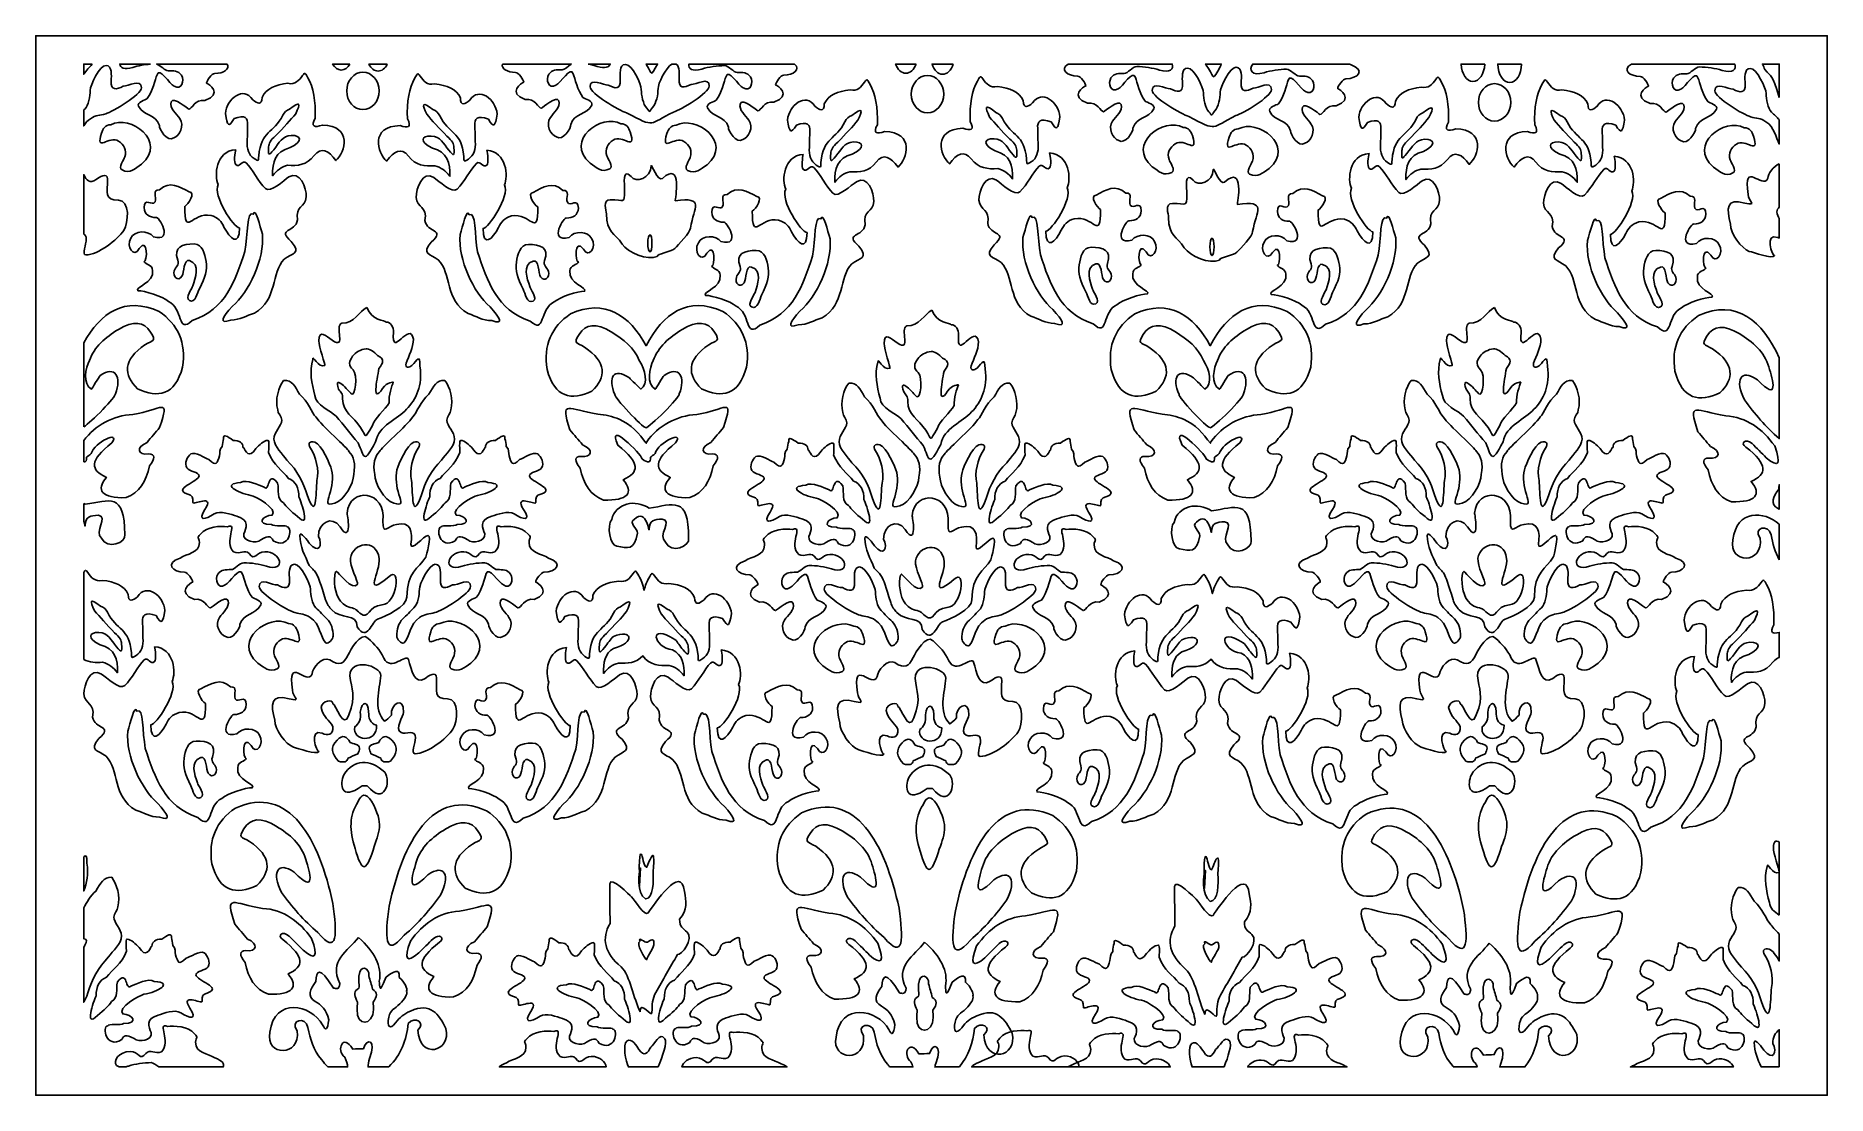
# Model space of a CAD drawing. Header units: centimetres. Extents: x -2.15 to 2.15, y -1.27 to 1.27.
import ezdxf

# ---------------------------------------------------------------- set-up
doc = ezdxf.new("R2010")
doc.units = ezdxf.units.CM
doc.header["$MEASUREMENT"] = 0
doc.layers.add('Layer 1', color=7, linetype='Continuous')

msp = doc.modelspace()

# ---------------------------------------------------------------- linework, layer by layer
at = {"layer": 'Layer 1', "color": 250}
for points, knots in [([(-2.05953, -1.27117), (-2.05953, -1.27117), (-2.14962, -1.27117), (-2.14962, -1.27117), (-2.14962, -1.27117), (-2.14962, -1.27117), (-2.14962, 1.27116), (-2.14962, 1.27116), (-2.14962, 1.27116), (-2.14962, 1.27116), (2.14962, 1.27116), (2.14962, 1.27116), (2.14962, 1.27116), (2.14962, 1.27116), (2.14962, -1.27117), (2.14962, -1.27117), (2.14962, -1.27117), (2.14962, -1.27117), (-2.05953, -1.27117), (-2.05953, -1.27117)], [0, 0, 0, 0, 0.1666667, 0.1666667, 0.1666667, 0.1666667, 0.3333333, 0.3333333, 0.3333333, 0.3333333, 0.5, 0.5, 0.5, 0.5, 0.6666667, 0.6666667, 0.6666667, 0.6666667, 1, 1, 1, 1]), ([(-2.01441, 1.20316), (-2.02126, 1.19531), (-2.02852, 1.18826), (-2.03463, 1.17904), (-2.03463, 1.17904), (-2.03463, 1.17904), (-2.03463, 1.20316), (-2.03463, 1.20316), (-2.03463, 1.20316), (-2.03463, 1.20316), (-2.01441, 1.20316), (-2.01441, 1.20316)], [0, 0, 0, 0, 0.25, 0.25, 0.25, 0.25, 0.5, 0.5, 0.5, 0.5, 1, 1, 1, 1]), ([(-1.98093, 1.20013), (-1.96526, 1.20013), (-1.96869, 1.17476), (-1.96869, 1.16354), (-1.96869, 1.16354), (-1.97033, 1.13848), (-1.95596, 1.14206), (-1.93979, 1.15036), (-1.93979, 1.15036), (-1.92804, 1.14939), (-1.8962, 1.16988), (-1.8962, 1.14646), (-1.8962, 1.14646), (-1.8962, 1.13039), (-1.96488, 1.0883), (-1.98191, 1.084), (-1.98191, 1.084), (-1.99563, 1.07961), (-2.00591, 1.08156), (-2.01865, 1.07229), (-2.01865, 1.07229), (-2.02572, 1.0679), (-2.03073, 1.06183), (-2.03463, 1.05514), (-2.03463, 1.05514), (-2.03463, 1.05514), (-2.03463, 1.09301), (-2.03463, 1.09301), (-2.03463, 1.09301), (-2.03387, 1.09375), (-2.03311, 1.09449), (-2.03236, 1.09522), (-2.03236, 1.09522), (-2.02305, 1.1045), (-2.01913, 1.12645), (-2.01913, 1.14012), (-2.01913, 1.14012), (-2.01913, 1.15238), (-1.997, 1.20013), (-1.98093, 1.20013)], [0, 0, 0, 0, 0.0909091, 0.0909091, 0.0909091, 0.0909091, 0.1818182, 0.1818182, 0.1818182, 0.1818182, 0.2727273, 0.2727273, 0.2727273, 0.2727273, 0.3636364, 0.3636364, 0.3636364, 0.3636364, 0.4545455, 0.4545455, 0.4545455, 0.4545455, 0.5454545, 0.5454545, 0.5454545, 0.5454545, 0.6363636, 0.6363636, 0.6363636, 0.6363636, 0.7272727, 0.7272727, 0.7272727, 0.7272727, 0.8181818, 0.8181818, 0.8181818, 0.8181818, 1, 1, 1, 1]), ([(-1.87429, 1.20316), (-1.88863, 1.20211), (-1.90472, 1.19932), (-1.91657, 1.19538), (-1.91657, 1.19538), (-1.93759, 1.1891), (-1.94721, 1.19473), (-1.94813, 1.20316), (-1.94813, 1.20316), (-1.94813, 1.20316), (-1.87429, 1.20316), (-1.87429, 1.20316)], [0, 0, 0, 0, 0.25, 0.25, 0.25, 0.25, 0.5, 0.5, 0.5, 0.5, 1, 1, 1, 1]), ([(-1.69041, 1.20316), (-1.68284, 1.19197), (-1.69924, 1.18083), (-1.72034, 1.18083), (-1.72034, 1.18083), (-1.72732, 1.18083), (-1.74003, 1.16312), (-1.74003, 1.15742), (-1.74003, 1.15742), (-1.73517, 1.15609), (-1.69949, 1.13224), (-1.74384, 1.11567), (-1.74384, 1.11567), (-1.76787, 1.12014), (-1.77472, 1.0946), (-1.78257, 1.09542), (-1.78257, 1.09542), (-1.78511, 1.09605), (-1.82004, 1.12705), (-1.82449, 1.1125), (-1.82449, 1.1125), (-1.82957, 1.09732), (-1.81115, 1.0834), (-1.80417, 1.07264), (-1.80417, 1.07264), (-1.79163, 1.05556), (-1.80486, 1.03068), (-1.81877, 1.02646), (-1.81877, 1.02646), (-1.8336, 1.01502), (-1.8545, 1.04737), (-1.85307, 1.05619), (-1.85307, 1.05619), (-1.86196, 1.08403), (-1.89117, 1.07834), (-1.90324, 1.10238), (-1.90324, 1.10238), (-1.90768, 1.11187), (-1.88736, 1.11756), (-1.88228, 1.12073), (-1.88228, 1.12073), (-1.86894, 1.13769), (-1.86323, 1.16645), (-1.85878, 1.17767), (-1.85878, 1.17767), (-1.85329, 1.19727), (-1.82831, 1.15488), (-1.8175, 1.15046), (-1.8175, 1.15046), (-1.79972, 1.13844), (-1.7921, 1.16438), (-1.80036, 1.1764), (-1.80036, 1.1764), (-1.80798, 1.18779), (-1.81877, 1.18716), (-1.83211, 1.18716), (-1.83211, 1.18716), (-1.83955, 1.18716), (-1.85008, 1.20051), (-1.85952, 1.20316), (-1.85952, 1.20316), (-1.85952, 1.20316), (-1.69041, 1.20316), (-1.69041, 1.20316)], [0, 0, 0, 0, 0.0588235, 0.0588235, 0.0588235, 0.0588235, 0.1176471, 0.1176471, 0.1176471, 0.1176471, 0.1764706, 0.1764706, 0.1764706, 0.1764706, 0.2352941, 0.2352941, 0.2352941, 0.2352941, 0.2941176, 0.2941176, 0.2941176, 0.2941176, 0.3529412, 0.3529412, 0.3529412, 0.3529412, 0.4117647, 0.4117647, 0.4117647, 0.4117647, 0.4705882, 0.4705882, 0.4705882, 0.4705882, 0.5294118, 0.5294118, 0.5294118, 0.5294118, 0.5882353, 0.5882353, 0.5882353, 0.5882353, 0.6470588, 0.6470588, 0.6470588, 0.6470588, 0.7058824, 0.7058824, 0.7058824, 0.7058824, 0.7647059, 0.7647059, 0.7647059, 0.7647059, 0.8235294, 0.8235294, 0.8235294, 0.8235294, 0.8823529, 0.8823529, 0.8823529, 0.8823529, 1, 1, 1, 1]), ([(-1.49669, 1.17015), (-1.48397, 1.1483), (-1.47733, 1.11449), (-1.47922, 1.0735), (-1.47922, 1.0735), (-1.49044, 1.05254), (-1.48084, 1.05052), (-1.46178, 1.05712), (-1.46178, 1.05712), (-1.38934, 1.05494), (-1.40662, 0.99169), (-1.42953, 0.97174), (-1.42953, 0.97174), (-1.44697, 0.99589), (-1.4644, 1.00567), (-1.48183, 0.98381), (-1.48183, 0.98381), (-1.49892, 0.96049), (-1.52177, 0.95895), (-1.54547, 0.96053), (-1.54547, 0.96053), (-1.55985, 0.95708), (-1.57147, 0.94817), (-1.58121, 0.93552), (-1.58121, 0.93552), (-1.58239, 0.96759), (-1.57542, 0.99375), (-1.53936, 1.00279), (-1.53936, 1.00279), (-1.50798, 1.01734), (-1.51177, 1.03312), (-1.53658, 1.032), (-1.53658, 1.032), (-1.55915, 1.03098), (-1.56519, 1.01421), (-1.57875, 0.99791), (-1.57875, 0.99791), (-1.59091, 0.98331), (-1.59239, 0.98283), (-1.59101, 1.00483), (-1.59101, 1.00483), (-1.59053, 1.01251), (-1.58692, 1.02096), (-1.57423, 1.03125), (-1.57423, 1.03125), (-1.55524, 1.05091), (-1.53811, 1.06971), (-1.526, 1.0841), (-1.526, 1.0841), (-1.51408, 1.10858), (-1.51391, 1.11634), (-1.54066, 1.09528), (-1.54066, 1.09528), (-1.54829, 1.09283), (-1.55348, 1.08769), (-1.5569, 1.0807), (-1.5569, 1.0807), (-1.57858, 1.03648), (-1.60935, 1.044), (-1.61456, 0.98303), (-1.61456, 0.98303), (-1.61555, 0.97143), (-1.61323, 0.96856), (-1.62573, 0.97665), (-1.62573, 0.97665), (-1.63894, 0.9852), (-1.64367, 0.99994), (-1.64222, 1.01917), (-1.64222, 1.01917), (-1.64193, 1.03182), (-1.64164, 1.04447), (-1.64135, 1.05712), (-1.64135, 1.05712), (-1.63991, 1.07383), (-1.64718, 1.0823), (-1.6736, 1.07264), (-1.6736, 1.07264), (-1.68685, 1.05031), (-1.68995, 1.05433), (-1.69472, 1.08471), (-1.69472, 1.08471), (-1.69177, 1.1203), (-1.65109, 1.15172), (-1.62915, 1.1179), (-1.62915, 1.1179), (-1.61749, 1.10835), (-1.6072, 1.10301), (-1.60648, 1.12352), (-1.60648, 1.12352), (-1.59733, 1.14475), (-1.57434, 1.1539), (-1.5446, 1.15716), (-1.5446, 1.15716), (-1.5269, 1.15323), (-1.51806, 1.16392), (-1.50987, 1.17566), (-1.50987, 1.17566), (-1.50302, 1.18549), (-1.50253, 1.18019), (-1.49669, 1.17015)], [0, 0, 0, 0, 0.0384615, 0.0384615, 0.0384615, 0.0384615, 0.0769231, 0.0769231, 0.0769231, 0.0769231, 0.1153846, 0.1153846, 0.1153846, 0.1153846, 0.1538462, 0.1538462, 0.1538462, 0.1538462, 0.1923077, 0.1923077, 0.1923077, 0.1923077, 0.2307692, 0.2307692, 0.2307692, 0.2307692, 0.2692308, 0.2692308, 0.2692308, 0.2692308, 0.3076923, 0.3076923, 0.3076923, 0.3076923, 0.3461538, 0.3461538, 0.3461538, 0.3461538, 0.3846154, 0.3846154, 0.3846154, 0.3846154, 0.4230769, 0.4230769, 0.4230769, 0.4230769, 0.4615385, 0.4615385, 0.4615385, 0.4615385, 0.5, 0.5, 0.5, 0.5, 0.5384615, 0.5384615, 0.5384615, 0.5384615, 0.5769231, 0.5769231, 0.5769231, 0.5769231, 0.6153846, 0.6153846, 0.6153846, 0.6153846, 0.6538462, 0.6538462, 0.6538462, 0.6538462, 0.6923077, 0.6923077, 0.6923077, 0.6923077, 0.7307692, 0.7307692, 0.7307692, 0.7307692, 0.7692308, 0.7692308, 0.7692308, 0.7692308, 0.8076923, 0.8076923, 0.8076923, 0.8076923, 0.8461538, 0.8461538, 0.8461538, 0.8461538, 0.8846154, 0.8846154, 0.8846154, 0.8846154, 0.9230769, 0.9230769, 0.9230769, 0.9230769, 1, 1, 1, 1]), ([(-1.39573, 1.20316), (-1.40094, 1.19447), (-1.40831, 1.18903), (-1.41647, 1.18903), (-1.41647, 1.18903), (-1.42463, 1.18903), (-1.43201, 1.19447), (-1.43723, 1.20316), (-1.43723, 1.20316), (-1.43723, 1.20316), (-1.39573, 1.20316), (-1.39573, 1.20316)], [0, 0, 0, 0, 0.25, 0.25, 0.25, 0.25, 0.5, 0.5, 0.5, 0.5, 1, 1, 1, 1]), ([(-1.4035, 1.13896), (-1.4035, 1.16371), (-1.38601, 1.1839), (-1.36456, 1.1839), (-1.36456, 1.1839), (-1.34312, 1.1839), (-1.32563, 1.16371), (-1.32563, 1.13896), (-1.32563, 1.13896), (-1.32563, 1.1142), (-1.34312, 1.09402), (-1.36456, 1.09402), (-1.36456, 1.09402), (-1.38601, 1.09402), (-1.4035, 1.1142), (-1.4035, 1.13896)], [0, 0, 0, 0, 0.2, 0.2, 0.2, 0.2, 0.4, 0.4, 0.4, 0.4, 0.6, 0.6, 0.6, 0.6, 1, 1, 1, 1]), ([(-1.30605, 1.20316), (-1.31129, 1.19299), (-1.31928, 1.18646), (-1.32822, 1.18646), (-1.32822, 1.18646), (-1.33716, 1.18646), (-1.34516, 1.19299), (-1.3504, 1.20316), (-1.3504, 1.20316), (-1.3504, 1.20316), (-1.30605, 1.20316), (-1.30605, 1.20316)], [0, 0, 0, 0, 0.25, 0.25, 0.25, 0.25, 0.5, 0.5, 0.5, 0.5, 1, 1, 1, 1]), ([(-1.24051, 1.16887), (-1.25322, 1.14702), (-1.25986, 1.1132), (-1.25797, 1.07222), (-1.25797, 1.07222), (-1.24675, 1.05125), (-1.25635, 1.04924), (-1.27541, 1.05583), (-1.27541, 1.05583), (-1.34785, 1.05366), (-1.33057, 0.99041), (-1.30766, 0.97046), (-1.30766, 0.97046), (-1.29023, 0.99461), (-1.27279, 1.00439), (-1.25536, 0.98253), (-1.25536, 0.98253), (-1.23828, 0.9592), (-1.21542, 0.95767), (-1.19173, 0.95925), (-1.19173, 0.95925), (-1.17735, 0.9558), (-1.16572, 0.94689), (-1.15599, 0.93424), (-1.15599, 0.93424), (-1.15481, 0.9663), (-1.16178, 0.99247), (-1.19783, 1.0015), (-1.19783, 1.0015), (-1.22921, 1.01606), (-1.22543, 1.03184), (-1.20061, 1.03072), (-1.20061, 1.03072), (-1.17804, 1.0297), (-1.17201, 1.01292), (-1.15844, 0.99663), (-1.15844, 0.99663), (-1.14629, 0.98203), (-1.1448, 0.98154), (-1.14618, 1.00355), (-1.14618, 1.00355), (-1.14667, 1.01123), (-1.15028, 1.01968), (-1.16296, 1.02996), (-1.16296, 1.02996), (-1.18196, 1.04963), (-1.19908, 1.06843), (-1.21119, 1.08282), (-1.21119, 1.08282), (-1.22311, 1.10729), (-1.22329, 1.11505), (-1.19653, 1.094), (-1.19653, 1.094), (-1.18891, 1.09155), (-1.18372, 1.0864), (-1.18029, 1.07941), (-1.18029, 1.07941), (-1.15861, 1.03519), (-1.12784, 1.04271), (-1.12263, 0.98175), (-1.12263, 0.98175), (-1.12164, 0.97015), (-1.12396, 0.96728), (-1.11146, 0.97537), (-1.11146, 0.97537), (-1.09826, 0.98392), (-1.09353, 0.99866), (-1.09497, 1.01789), (-1.09497, 1.01789), (-1.09526, 1.03054), (-1.09555, 1.04319), (-1.09584, 1.05583), (-1.09584, 1.05583), (-1.09728, 1.07254), (-1.09001, 1.08101), (-1.06359, 1.07136), (-1.06359, 1.07136), (-1.05035, 1.04902), (-1.04724, 1.05305), (-1.04247, 1.08343), (-1.04247, 1.08343), (-1.04542, 1.11902), (-1.08611, 1.15044), (-1.10805, 1.11661), (-1.10805, 1.11661), (-1.1197, 1.10706), (-1.13, 1.10172), (-1.13071, 1.12224), (-1.13071, 1.12224), (-1.13986, 1.14347), (-1.16286, 1.15262), (-1.1926, 1.15587), (-1.1926, 1.15587), (-1.2103, 1.15194), (-1.21913, 1.16263), (-1.22732, 1.17438), (-1.22732, 1.17438), (-1.23418, 1.18421), (-1.23466, 1.17891), (-1.24051, 1.16887)], [0, 0, 0, 0, 0.0384615, 0.0384615, 0.0384615, 0.0384615, 0.0769231, 0.0769231, 0.0769231, 0.0769231, 0.1153846, 0.1153846, 0.1153846, 0.1153846, 0.1538462, 0.1538462, 0.1538462, 0.1538462, 0.1923077, 0.1923077, 0.1923077, 0.1923077, 0.2307692, 0.2307692, 0.2307692, 0.2307692, 0.2692308, 0.2692308, 0.2692308, 0.2692308, 0.3076923, 0.3076923, 0.3076923, 0.3076923, 0.3461538, 0.3461538, 0.3461538, 0.3461538, 0.3846154, 0.3846154, 0.3846154, 0.3846154, 0.4230769, 0.4230769, 0.4230769, 0.4230769, 0.4615385, 0.4615385, 0.4615385, 0.4615385, 0.5, 0.5, 0.5, 0.5, 0.5384615, 0.5384615, 0.5384615, 0.5384615, 0.5769231, 0.5769231, 0.5769231, 0.5769231, 0.6153846, 0.6153846, 0.6153846, 0.6153846, 0.6538462, 0.6538462, 0.6538462, 0.6538462, 0.6923077, 0.6923077, 0.6923077, 0.6923077, 0.7307692, 0.7307692, 0.7307692, 0.7307692, 0.7692308, 0.7692308, 0.7692308, 0.7692308, 0.8076923, 0.8076923, 0.8076923, 0.8076923, 0.8461538, 0.8461538, 0.8461538, 0.8461538, 0.8846154, 0.8846154, 0.8846154, 0.8846154, 0.9230769, 0.9230769, 0.9230769, 0.9230769, 1, 1, 1, 1]), ([(-1.02964, 1.20316), (-1.03349, 1.19286), (-1.01798, 1.18329), (-0.99843, 1.18329), (-0.99843, 1.18329), (-0.99144, 1.18329), (-0.97874, 1.16558), (-0.97874, 1.15988), (-0.97874, 1.15988), (-0.9836, 1.15856), (-1.01928, 1.1347), (-0.97493, 1.11813), (-0.97493, 1.11813), (-0.9509, 1.1226), (-0.94405, 1.09706), (-0.93619, 1.09788), (-0.93619, 1.09788), (-0.93365, 1.09851), (-0.89872, 1.12951), (-0.89428, 1.11496), (-0.89428, 1.11496), (-0.8892, 1.09978), (-0.90761, 1.08586), (-0.9146, 1.0751), (-0.9146, 1.0751), (-0.92714, 1.05802), (-0.91391, 1.03314), (-0.89999, 1.02892), (-0.89999, 1.02892), (-0.88516, 1.01748), (-0.86427, 1.04983), (-0.8657, 1.05866), (-0.8657, 1.05866), (-0.85681, 1.08649), (-0.8276, 1.0808), (-0.81553, 1.10484), (-0.81553, 1.10484), (-0.81108, 1.11433), (-0.83141, 1.12002), (-0.83649, 1.12319), (-0.83649, 1.12319), (-0.84983, 1.14015), (-0.85554, 1.16891), (-0.85998, 1.18013), (-0.85998, 1.18013), (-0.86548, 1.19973), (-0.89046, 1.15735), (-0.90126, 1.15292), (-0.90126, 1.15292), (-0.91905, 1.1409), (-0.92666, 1.16684), (-0.91841, 1.17886), (-0.91841, 1.17886), (-0.91079, 1.19025), (-0.89999, 1.18962), (-0.88666, 1.18962), (-0.88666, 1.18962), (-0.88061, 1.18962), (-0.87254, 1.19843), (-0.86465, 1.20316), (-0.86465, 1.20316), (-0.86465, 1.20316), (-1.02964, 1.20316), (-1.02964, 1.20316)], [0, 0, 0, 0, 0.0588235, 0.0588235, 0.0588235, 0.0588235, 0.1176471, 0.1176471, 0.1176471, 0.1176471, 0.1764706, 0.1764706, 0.1764706, 0.1764706, 0.2352941, 0.2352941, 0.2352941, 0.2352941, 0.2941176, 0.2941176, 0.2941176, 0.2941176, 0.3529412, 0.3529412, 0.3529412, 0.3529412, 0.4117647, 0.4117647, 0.4117647, 0.4117647, 0.4705882, 0.4705882, 0.4705882, 0.4705882, 0.5294118, 0.5294118, 0.5294118, 0.5294118, 0.5882353, 0.5882353, 0.5882353, 0.5882353, 0.6470588, 0.6470588, 0.6470588, 0.6470588, 0.7058824, 0.7058824, 0.7058824, 0.7058824, 0.7647059, 0.7647059, 0.7647059, 0.7647059, 0.8235294, 0.8235294, 0.8235294, 0.8235294, 0.8823529, 0.8823529, 0.8823529, 0.8823529, 1, 1, 1, 1]), ([(-0.82434, 1.20316), (-0.81635, 1.20179), (-0.80864, 1.19998), (-0.80219, 1.19784), (-0.80219, 1.19784), (-0.7833, 1.1922), (-0.77362, 1.19618), (-0.77118, 1.20316), (-0.77118, 1.20316), (-0.77118, 1.20316), (-0.82434, 1.20316), (-0.82434, 1.20316)], [0, 0, 0, 0, 0.25, 0.25, 0.25, 0.25, 0.5, 0.5, 0.5, 0.5, 1, 1, 1, 1]), ([(-0.73468, 1.20259), (-0.75036, 1.20259), (-0.74693, 1.17722), (-0.74693, 1.166), (-0.74693, 1.166), (-0.74529, 1.14094), (-0.75966, 1.14452), (-0.77582, 1.15282), (-0.77582, 1.15282), (-0.78758, 1.15185), (-0.81941, 1.17234), (-0.81941, 1.14892), (-0.81941, 1.14892), (-0.81941, 1.13285), (-0.74888, 1.09076), (-0.73185, 1.08646), (-0.73185, 1.08646), (-0.66076, 1.04836), (-0.67891, 1.05993), (-0.61904, 1.0883), (-0.61904, 1.0883), (-0.60201, 1.0926), (-0.53333, 1.13468), (-0.53333, 1.15075), (-0.53333, 1.15075), (-0.53333, 1.17417), (-0.56517, 1.15368), (-0.57692, 1.15466), (-0.57692, 1.15466), (-0.59309, 1.14636), (-0.60746, 1.14278), (-0.60582, 1.16783), (-0.60582, 1.16783), (-0.60582, 1.17755), (-0.60325, 1.19789), (-0.61275, 1.20316), (-0.61275, 1.20316), (-0.61275, 1.20316), (-0.62287, 1.20316), (-0.62287, 1.20316), (-0.62287, 1.20316), (-0.6382, 1.19552), (-0.65627, 1.15548), (-0.65627, 1.14441), (-0.65627, 1.14441), (-0.65627, 1.13075), (-0.66018, 1.10879), (-0.66949, 1.09952), (-0.66949, 1.09952), (-0.67818, 1.08791), (-0.67461, 1.08614), (-0.68325, 1.09769), (-0.68325, 1.09769), (-0.69256, 1.10696), (-0.69648, 1.12891), (-0.69648, 1.14258), (-0.69648, 1.14258), (-0.69648, 1.15484), (-0.71862, 1.20259), (-0.73468, 1.20259)], [0, 0, 0, 0, 0.0625, 0.0625, 0.0625, 0.0625, 0.125, 0.125, 0.125, 0.125, 0.1875, 0.1875, 0.1875, 0.1875, 0.25, 0.25, 0.25, 0.25, 0.3125, 0.3125, 0.3125, 0.3125, 0.375, 0.375, 0.375, 0.375, 0.4375, 0.4375, 0.4375, 0.4375, 0.5, 0.5, 0.5, 0.5, 0.5625, 0.5625, 0.5625, 0.5625, 0.625, 0.625, 0.625, 0.625, 0.6875, 0.6875, 0.6875, 0.6875, 0.75, 0.75, 0.75, 0.75, 0.8125, 0.8125, 0.8125, 0.8125, 0.875, 0.875, 0.875, 0.875, 1, 1, 1, 1]), ([(-0.68544, 1.20316), (-0.68502, 1.20254), (-0.6846, 1.20191), (-0.68419, 1.20128), (-0.68419, 1.20128), (-0.66906, 1.17793), (-0.6758, 1.17202), (-0.6576, 1.20316), (-0.6576, 1.20316), (-0.6576, 1.20316), (-0.68544, 1.20316), (-0.68544, 1.20316)], [0, 0, 0, 0, 0.25, 0.25, 0.25, 0.25, 0.5, 0.5, 0.5, 0.5, 1, 1, 1, 1]), ([(-0.32843, 1.20316), (-0.31331, 1.19081), (-0.33102, 1.17687), (-0.35462, 1.17687), (-0.35462, 1.17687), (-0.36161, 1.17687), (-0.37431, 1.15916), (-0.37431, 1.15346), (-0.37431, 1.15346), (-0.36945, 1.15214), (-0.33378, 1.12828), (-0.37812, 1.11171), (-0.37812, 1.11171), (-0.40215, 1.11618), (-0.409, 1.09064), (-0.41686, 1.09146), (-0.41686, 1.09146), (-0.4194, 1.09209), (-0.45433, 1.12309), (-0.45877, 1.10854), (-0.45877, 1.10854), (-0.46385, 1.09336), (-0.44544, 1.07944), (-0.43845, 1.06868), (-0.43845, 1.06868), (-0.42591, 1.0516), (-0.43914, 1.02672), (-0.45306, 1.0225), (-0.45306, 1.0225), (-0.46789, 1.01106), (-0.48878, 1.04341), (-0.48735, 1.05224), (-0.48735, 1.05224), (-0.49624, 1.08007), (-0.52545, 1.07438), (-0.53752, 1.09842), (-0.53752, 1.09842), (-0.54196, 1.10791), (-0.52164, 1.1136), (-0.51656, 1.11677), (-0.51656, 1.11677), (-0.50322, 1.13373), (-0.49751, 1.16249), (-0.49307, 1.17371), (-0.49307, 1.17371), (-0.48757, 1.19331), (-0.46259, 1.15093), (-0.45179, 1.1465), (-0.45179, 1.1465), (-0.43401, 1.13448), (-0.42638, 1.16042), (-0.43464, 1.17244), (-0.43464, 1.17244), (-0.44226, 1.18383), (-0.45306, 1.1832), (-0.46639, 1.1832), (-0.46639, 1.1832), (-0.47465, 1.1832), (-0.48671, 1.19965), (-0.49688, 1.19965), (-0.49688, 1.19965), (-0.51339, 1.19965), (-0.53561, 1.19648), (-0.55086, 1.19142), (-0.55086, 1.19142), (-0.57504, 1.1842), (-0.58413, 1.19273), (-0.58225, 1.20316), (-0.58225, 1.20316), (-0.58225, 1.20316), (-0.32843, 1.20316), (-0.32843, 1.20316)], [0, 0, 0, 0, 0.0526316, 0.0526316, 0.0526316, 0.0526316, 0.1052632, 0.1052632, 0.1052632, 0.1052632, 0.1578947, 0.1578947, 0.1578947, 0.1578947, 0.2105263, 0.2105263, 0.2105263, 0.2105263, 0.2631579, 0.2631579, 0.2631579, 0.2631579, 0.3157895, 0.3157895, 0.3157895, 0.3157895, 0.3684211, 0.3684211, 0.3684211, 0.3684211, 0.4210526, 0.4210526, 0.4210526, 0.4210526, 0.4736842, 0.4736842, 0.4736842, 0.4736842, 0.5263158, 0.5263158, 0.5263158, 0.5263158, 0.5789474, 0.5789474, 0.5789474, 0.5789474, 0.6315789, 0.6315789, 0.6315789, 0.6315789, 0.6842105, 0.6842105, 0.6842105, 0.6842105, 0.7368421, 0.7368421, 0.7368421, 0.7368421, 0.7894737, 0.7894737, 0.7894737, 0.7894737, 0.8421053, 0.8421053, 0.8421053, 0.8421053, 0.8947368, 0.8947368, 0.8947368, 0.8947368, 1, 1, 1, 1]), ([(-0.14745, 1.15456), (-0.13473, 1.13272), (-0.1281, 1.0989), (-0.12998, 1.05792), (-0.12998, 1.05792), (-0.14121, 1.03695), (-0.13161, 1.03494), (-0.11255, 1.04153), (-0.11255, 1.04153), (-0.04011, 1.03936), (-0.05739, 0.9761), (-0.08029, 0.95615), (-0.08029, 0.95615), (-0.09773, 0.98031), (-0.11517, 0.99008), (-0.13259, 0.96823), (-0.13259, 0.96823), (-0.14968, 0.9449), (-0.17254, 0.94337), (-0.19623, 0.94494), (-0.19623, 0.94494), (-0.21061, 0.94149), (-0.22223, 0.93258), (-0.23197, 0.91993), (-0.23197, 0.91993), (-0.23315, 0.952), (-0.22618, 0.97816), (-0.19013, 0.9872), (-0.19013, 0.9872), (-0.15875, 1.00175), (-0.16253, 1.01754), (-0.18734, 1.01641), (-0.18734, 1.01641), (-0.20991, 1.0154), (-0.21595, 0.99862), (-0.22951, 0.98232), (-0.22951, 0.98232), (-0.24167, 0.96773), (-0.24315, 0.96724), (-0.24177, 0.98924), (-0.24177, 0.98924), (-0.24129, 0.99693), (-0.23768, 1.00538), (-0.225, 1.01566), (-0.225, 1.01566), (-0.206, 1.03532), (-0.18888, 1.05413), (-0.17677, 1.06852), (-0.17677, 1.06852), (-0.16484, 1.09299), (-0.16467, 1.10075), (-0.19142, 1.07969), (-0.19142, 1.07969), (-0.19905, 1.07725), (-0.20424, 1.0721), (-0.20767, 1.06511), (-0.20767, 1.06511), (-0.22935, 1.02089), (-0.26012, 1.02841), (-0.26532, 0.96745), (-0.26532, 0.96745), (-0.26631, 0.95584), (-0.26399, 0.95297), (-0.27649, 0.96107), (-0.27649, 0.96107), (-0.2897, 0.96962), (-0.29443, 0.98435), (-0.29299, 1.00359), (-0.29299, 1.00359), (-0.29269, 1.01624), (-0.2924, 1.02888), (-0.29211, 1.04153), (-0.29211, 1.04153), (-0.29067, 1.05824), (-0.29794, 1.06671), (-0.32437, 1.05705), (-0.32437, 1.05705), (-0.33761, 1.03472), (-0.34071, 1.03875), (-0.34549, 1.06913), (-0.34549, 1.06913), (-0.34253, 1.10472), (-0.30185, 1.13614), (-0.27991, 1.10231), (-0.27991, 1.10231), (-0.26825, 1.09276), (-0.25796, 1.08742), (-0.25725, 1.10794), (-0.25725, 1.10794), (-0.24809, 1.12917), (-0.2251, 1.13831), (-0.19536, 1.14157), (-0.19536, 1.14157), (-0.17766, 1.13764), (-0.16883, 1.14833), (-0.16064, 1.16008), (-0.16064, 1.16008), (-0.15378, 1.1699), (-0.1533, 1.1646), (-0.14745, 1.15456)], [0, 0, 0, 0, 0.0384615, 0.0384615, 0.0384615, 0.0384615, 0.0769231, 0.0769231, 0.0769231, 0.0769231, 0.1153846, 0.1153846, 0.1153846, 0.1153846, 0.1538462, 0.1538462, 0.1538462, 0.1538462, 0.1923077, 0.1923077, 0.1923077, 0.1923077, 0.2307692, 0.2307692, 0.2307692, 0.2307692, 0.2692308, 0.2692308, 0.2692308, 0.2692308, 0.3076923, 0.3076923, 0.3076923, 0.3076923, 0.3461538, 0.3461538, 0.3461538, 0.3461538, 0.3846154, 0.3846154, 0.3846154, 0.3846154, 0.4230769, 0.4230769, 0.4230769, 0.4230769, 0.4615385, 0.4615385, 0.4615385, 0.4615385, 0.5, 0.5, 0.5, 0.5, 0.5384615, 0.5384615, 0.5384615, 0.5384615, 0.5769231, 0.5769231, 0.5769231, 0.5769231, 0.6153846, 0.6153846, 0.6153846, 0.6153846, 0.6538462, 0.6538462, 0.6538462, 0.6538462, 0.6923077, 0.6923077, 0.6923077, 0.6923077, 0.7307692, 0.7307692, 0.7307692, 0.7307692, 0.7692308, 0.7692308, 0.7692308, 0.7692308, 0.8076923, 0.8076923, 0.8076923, 0.8076923, 0.8461538, 0.8461538, 0.8461538, 0.8461538, 0.8846154, 0.8846154, 0.8846154, 0.8846154, 0.9230769, 0.9230769, 0.9230769, 0.9230769, 1, 1, 1, 1]), ([(-0.03707, 1.20316), (-0.04208, 1.1901), (-0.05118, 1.18133), (-0.06154, 1.18133), (-0.06154, 1.18133), (-0.0719, 1.18133), (-0.08101, 1.1901), (-0.08601, 1.20316), (-0.08601, 1.20316), (-0.08601, 1.20316), (-0.03707, 1.20316), (-0.03707, 1.20316)], [0, 0, 0, 0, 0.25, 0.25, 0.25, 0.25, 0.5, 0.5, 0.5, 0.5, 1, 1, 1, 1]), ([(-0.04856, 1.13125), (-0.04856, 1.156), (-0.03107, 1.17619), (-0.00963, 1.17619), (-0.00963, 1.17619), (0.01182, 1.17619), (0.02931, 1.156), (0.02931, 1.13125), (0.02931, 1.13125), (0.02931, 1.1065), (0.01182, 1.08631), (-0.00963, 1.08631), (-0.00963, 1.08631), (-0.03107, 1.08631), (-0.04856, 1.1065), (-0.04856, 1.13125)], [0, 0, 0, 0, 0.2, 0.2, 0.2, 0.2, 0.4, 0.4, 0.4, 0.4, 0.6, 0.6, 0.6, 0.6, 1, 1, 1, 1]), ([(0.05209, 1.20316), (0.04734, 1.18869), (0.03774, 1.17876), (0.02671, 1.17876), (0.02671, 1.17876), (0.01568, 1.17876), (0.00608, 1.18869), (0.00133, 1.20316), (0.00133, 1.20316), (0.00133, 1.20316), (0.05209, 1.20316), (0.05209, 1.20316)], [0, 0, 0, 0, 0.25, 0.25, 0.25, 0.25, 0.5, 0.5, 0.5, 0.5, 1, 1, 1, 1]), ([(0.11024, 1.16227), (0.09752, 1.14042), (0.09088, 1.10661), (0.09277, 1.06562), (0.09277, 1.06562), (0.10399, 1.04466), (0.09439, 1.04264), (0.07533, 1.04924), (0.07533, 1.04924), (0.0029, 1.04706), (0.02017, 0.98381), (0.04308, 0.96386), (0.04308, 0.96386), (0.06052, 0.98801), (0.07795, 0.99779), (0.09538, 0.97593), (0.09538, 0.97593), (0.11247, 0.9526), (0.13532, 0.95107), (0.15902, 0.95265), (0.15902, 0.95265), (0.1734, 0.9492), (0.18502, 0.94029), (0.19476, 0.92764), (0.19476, 0.92764), (0.19594, 0.9597), (0.18897, 0.98587), (0.15291, 0.99491), (0.15291, 0.99491), (0.12153, 1.00946), (0.12532, 1.02524), (0.15013, 1.02412), (0.15013, 1.02412), (0.1727, 1.0231), (0.17874, 1.00633), (0.1923, 0.99003), (0.1923, 0.99003), (0.20446, 0.97543), (0.20594, 0.97494), (0.20456, 0.99695), (0.20456, 0.99695), (0.20408, 1.00463), (0.20047, 1.01308), (0.18778, 1.02336), (0.18778, 1.02336), (0.16879, 1.04303), (0.15166, 1.06183), (0.13955, 1.07622), (0.13955, 1.07622), (0.12763, 1.10069), (0.12746, 1.10846), (0.15421, 1.0874), (0.15421, 1.0874), (0.16184, 1.08495), (0.16703, 1.07981), (0.17045, 1.07282), (0.17045, 1.07282), (0.19213, 1.02859), (0.2229, 1.03612), (0.22811, 0.97515), (0.22811, 0.97515), (0.2291, 0.96355), (0.22678, 0.96068), (0.23928, 0.96877), (0.23928, 0.96877), (0.25249, 0.97732), (0.25721, 0.99206), (0.25577, 1.01129), (0.25577, 1.01129), (0.25548, 1.02394), (0.25519, 1.03659), (0.2549, 1.04924), (0.2549, 1.04924), (0.25346, 1.06594), (0.26073, 1.07442), (0.28715, 1.06476), (0.28715, 1.06476), (0.3004, 1.04243), (0.3035, 1.04645), (0.30827, 1.07683), (0.30827, 1.07683), (0.30532, 1.11242), (0.26464, 1.14384), (0.2427, 1.11002), (0.2427, 1.11002), (0.23104, 1.10047), (0.22075, 1.09512), (0.22004, 1.11564), (0.22004, 1.11564), (0.21088, 1.13687), (0.18789, 1.14602), (0.15815, 1.14927), (0.15815, 1.14927), (0.14045, 1.14535), (0.13161, 1.15604), (0.12342, 1.16778), (0.12342, 1.16778), (0.11657, 1.17761), (0.11608, 1.17231), (0.11024, 1.16227)], [0, 0, 0, 0, 0.0384615, 0.0384615, 0.0384615, 0.0384615, 0.0769231, 0.0769231, 0.0769231, 0.0769231, 0.1153846, 0.1153846, 0.1153846, 0.1153846, 0.1538462, 0.1538462, 0.1538462, 0.1538462, 0.1923077, 0.1923077, 0.1923077, 0.1923077, 0.2307692, 0.2307692, 0.2307692, 0.2307692, 0.2692308, 0.2692308, 0.2692308, 0.2692308, 0.3076923, 0.3076923, 0.3076923, 0.3076923, 0.3461538, 0.3461538, 0.3461538, 0.3461538, 0.3846154, 0.3846154, 0.3846154, 0.3846154, 0.4230769, 0.4230769, 0.4230769, 0.4230769, 0.4615385, 0.4615385, 0.4615385, 0.4615385, 0.5, 0.5, 0.5, 0.5, 0.5384615, 0.5384615, 0.5384615, 0.5384615, 0.5769231, 0.5769231, 0.5769231, 0.5769231, 0.6153846, 0.6153846, 0.6153846, 0.6153846, 0.6538462, 0.6538462, 0.6538462, 0.6538462, 0.6923077, 0.6923077, 0.6923077, 0.6923077, 0.7307692, 0.7307692, 0.7307692, 0.7307692, 0.7692308, 0.7692308, 0.7692308, 0.7692308, 0.8076923, 0.8076923, 0.8076923, 0.8076923, 0.8461538, 0.8461538, 0.8461538, 0.8461538, 0.8846154, 0.8846154, 0.8846154, 0.8846154, 0.9230769, 0.9230769, 0.9230769, 0.9230769, 1, 1, 1, 1]), ([(0.32785, 1.20316), (0.30724, 1.19031), (0.32568, 1.17455), (0.35077, 1.17455), (0.35077, 1.17455), (0.35776, 1.17455), (0.37046, 1.15684), (0.37046, 1.15115), (0.37046, 1.15115), (0.3656, 1.14982), (0.32992, 1.12596), (0.37427, 1.10939), (0.37427, 1.10939), (0.3983, 1.11386), (0.40515, 1.08832), (0.41301, 1.08914), (0.41301, 1.08914), (0.41555, 1.08978), (0.45048, 1.12078), (0.45492, 1.10623), (0.45492, 1.10623), (0.46, 1.09104), (0.44159, 1.07712), (0.4346, 1.06637), (0.4346, 1.06637), (0.42206, 1.04929), (0.43529, 1.0244), (0.44921, 1.02018), (0.44921, 1.02018), (0.46404, 1.00874), (0.48493, 1.04109), (0.4835, 1.04992), (0.4835, 1.04992), (0.49239, 1.07776), (0.52161, 1.07206), (0.53367, 1.0961), (0.53367, 1.0961), (0.53812, 1.10559), (0.51779, 1.11129), (0.51271, 1.11445), (0.51271, 1.11445), (0.49938, 1.13141), (0.49366, 1.16017), (0.48922, 1.17139), (0.48922, 1.17139), (0.48372, 1.19099), (0.45874, 1.14861), (0.44794, 1.14419), (0.44794, 1.14419), (0.43016, 1.13217), (0.42253, 1.1581), (0.43079, 1.17013), (0.43079, 1.17013), (0.43841, 1.18151), (0.44921, 1.18088), (0.46254, 1.18088), (0.46254, 1.18088), (0.4708, 1.18088), (0.48287, 1.19733), (0.49303, 1.19733), (0.49303, 1.19733), (0.50954, 1.19733), (0.53176, 1.19417), (0.54701, 1.1891), (0.54701, 1.1891), (0.57297, 1.18135), (0.58154, 1.19175), (0.57782, 1.20316), (0.57782, 1.20316), (0.57782, 1.20316), (0.32785, 1.20316), (0.32785, 1.20316)], [0, 0, 0, 0, 0.0526316, 0.0526316, 0.0526316, 0.0526316, 0.1052632, 0.1052632, 0.1052632, 0.1052632, 0.1578947, 0.1578947, 0.1578947, 0.1578947, 0.2105263, 0.2105263, 0.2105263, 0.2105263, 0.2631579, 0.2631579, 0.2631579, 0.2631579, 0.3157895, 0.3157895, 0.3157895, 0.3157895, 0.3684211, 0.3684211, 0.3684211, 0.3684211, 0.4210526, 0.4210526, 0.4210526, 0.4210526, 0.4736842, 0.4736842, 0.4736842, 0.4736842, 0.5263158, 0.5263158, 0.5263158, 0.5263158, 0.5789474, 0.5789474, 0.5789474, 0.5789474, 0.6315789, 0.6315789, 0.6315789, 0.6315789, 0.6842105, 0.6842105, 0.6842105, 0.6842105, 0.7368421, 0.7368421, 0.7368421, 0.7368421, 0.7894737, 0.7894737, 0.7894737, 0.7894737, 0.8421053, 0.8421053, 0.8421053, 0.8421053, 0.8947368, 0.8947368, 0.8947368, 0.8947368, 1, 1, 1, 1]), ([(0.61452, 1.19385), (0.59885, 1.19385), (0.60227, 1.16848), (0.60227, 1.15726), (0.60227, 1.15726), (0.60391, 1.13221), (0.58955, 1.13579), (0.57338, 1.14408), (0.57338, 1.14408), (0.56162, 1.14311), (0.52979, 1.1636), (0.52979, 1.14018), (0.52979, 1.14018), (0.52979, 1.12411), (0.60032, 1.08203), (0.61735, 1.07773), (0.61735, 1.07773), (0.68844, 1.03962), (0.6703, 1.05119), (0.73016, 1.07956), (0.73016, 1.07956), (0.7472, 1.08386), (0.81587, 1.12594), (0.81587, 1.14201), (0.81587, 1.14201), (0.81587, 1.16544), (0.78403, 1.14494), (0.77228, 1.14592), (0.77228, 1.14592), (0.75611, 1.13762), (0.74174, 1.13404), (0.74338, 1.15909), (0.74338, 1.15909), (0.74338, 1.17031), (0.74681, 1.19569), (0.73114, 1.19569), (0.73114, 1.19569), (0.71507, 1.19569), (0.69294, 1.14793), (0.69294, 1.13567), (0.69294, 1.13567), (0.69294, 1.12201), (0.68902, 1.10005), (0.67971, 1.09078), (0.67971, 1.09078), (0.67102, 1.07917), (0.67459, 1.0774), (0.66594, 1.08895), (0.66594, 1.08895), (0.65664, 1.09822), (0.65272, 1.12018), (0.65272, 1.13384), (0.65272, 1.13384), (0.65272, 1.1461), (0.63058, 1.19385), (0.61452, 1.19385)], [0, 0, 0, 0, 0.0666667, 0.0666667, 0.0666667, 0.0666667, 0.1333333, 0.1333333, 0.1333333, 0.1333333, 0.2, 0.2, 0.2, 0.2, 0.2666667, 0.2666667, 0.2666667, 0.2666667, 0.3333333, 0.3333333, 0.3333333, 0.3333333, 0.4, 0.4, 0.4, 0.4, 0.4666667, 0.4666667, 0.4666667, 0.4666667, 0.5333333, 0.5333333, 0.5333333, 0.5333333, 0.6, 0.6, 0.6, 0.6, 0.6666667, 0.6666667, 0.6666667, 0.6666667, 0.7333333, 0.7333333, 0.7333333, 0.7333333, 0.8, 0.8, 0.8, 0.8, 0.8666667, 0.8666667, 0.8666667, 0.8666667, 1, 1, 1, 1]), ([(0.65703, 1.20316), (0.65983, 1.19987), (0.66252, 1.19637), (0.66501, 1.19254), (0.66501, 1.19254), (0.68057, 1.16854), (0.673, 1.16296), (0.69319, 1.19712), (0.69319, 1.19712), (0.69361, 1.19904), (0.69439, 1.20106), (0.69545, 1.20316), (0.69545, 1.20316), (0.69545, 1.20316), (0.65703, 1.20316), (0.65703, 1.20316)], [0, 0, 0, 0, 0.2, 0.2, 0.2, 0.2, 0.4, 0.4, 0.4, 0.4, 0.6, 0.6, 0.6, 0.6, 1, 1, 1, 1]), ([(1.00404, 1.20316), (1.0045, 1.20288), (1.00494, 1.20259), (1.00537, 1.2023), (1.00537, 1.2023), (1.04355, 1.18901), (1.02347, 1.16813), (0.99458, 1.16813), (0.99458, 1.16813), (0.98759, 1.16813), (0.97489, 1.15042), (0.97489, 1.14473), (0.97489, 1.14473), (0.97975, 1.1434), (1.01543, 1.11954), (0.97108, 1.10297), (0.97108, 1.10297), (0.94705, 1.10744), (0.9402, 1.0819), (0.93234, 1.08272), (0.93234, 1.08272), (0.9298, 1.08336), (0.89487, 1.11436), (0.89043, 1.09981), (0.89043, 1.09981), (0.88535, 1.08462), (0.90376, 1.0707), (0.91075, 1.05995), (0.91075, 1.05995), (0.92329, 1.04287), (0.91006, 1.01798), (0.89614, 1.01376), (0.89614, 1.01376), (0.88131, 1.00232), (0.86042, 1.03467), (0.86185, 1.0435), (0.86185, 1.0435), (0.85296, 1.07134), (0.82375, 1.06564), (0.81168, 1.08968), (0.81168, 1.08968), (0.80723, 1.09917), (0.82756, 1.10487), (0.83264, 1.10803), (0.83264, 1.10803), (0.84598, 1.12499), (0.85169, 1.15375), (0.85614, 1.16497), (0.85614, 1.16497), (0.86163, 1.18457), (0.88661, 1.14219), (0.89741, 1.13777), (0.89741, 1.13777), (0.9152, 1.12575), (0.92282, 1.15168), (0.91456, 1.16371), (0.91456, 1.16371), (0.90694, 1.17509), (0.89614, 1.17446), (0.88281, 1.17446), (0.88281, 1.17446), (0.87455, 1.17446), (0.86248, 1.19091), (0.85233, 1.19091), (0.85233, 1.19091), (0.83581, 1.19091), (0.81359, 1.18775), (0.79835, 1.18268), (0.79835, 1.18268), (0.7675, 1.17347), (0.76121, 1.18988), (0.7709, 1.20316), (0.7709, 1.20316), (0.7709, 1.20316), (1.00404, 1.20316), (1.00404, 1.20316)], [0, 0, 0, 0, 0.05, 0.05, 0.05, 0.05, 0.1, 0.1, 0.1, 0.1, 0.15, 0.15, 0.15, 0.15, 0.2, 0.2, 0.2, 0.2, 0.25, 0.25, 0.25, 0.25, 0.3, 0.3, 0.3, 0.3, 0.35, 0.35, 0.35, 0.35, 0.4, 0.4, 0.4, 0.4, 0.45, 0.45, 0.45, 0.45, 0.5, 0.5, 0.5, 0.5, 0.55, 0.55, 0.55, 0.55, 0.6, 0.6, 0.6, 0.6, 0.65, 0.65, 0.65, 0.65, 0.7, 0.7, 0.7, 0.7, 0.75, 0.75, 0.75, 0.75, 0.8, 0.8, 0.8, 0.8, 0.85, 0.85, 0.85, 0.85, 0.9, 0.9, 0.9, 0.9, 1, 1, 1, 1]), ([(1.22327, 1.16098), (1.23598, 1.13914), (1.24262, 1.10532), (1.24074, 1.06434), (1.24074, 1.06434), (1.22951, 1.04337), (1.23911, 1.04136), (1.25817, 1.04795), (1.25817, 1.04795), (1.33061, 1.04578), (1.31333, 0.98252), (1.29042, 0.96257), (1.29042, 0.96257), (1.27299, 0.98673), (1.25555, 0.9965), (1.23812, 0.97465), (1.23812, 0.97465), (1.22104, 0.95132), (1.19818, 0.94979), (1.17449, 0.95136), (1.17449, 0.95136), (1.16011, 0.94791), (1.14848, 0.939), (1.13875, 0.92635), (1.13875, 0.92635), (1.13757, 0.95842), (1.14453, 0.98458), (1.18059, 0.99362), (1.18059, 0.99362), (1.21197, 1.00817), (1.20819, 1.02396), (1.18337, 1.02283), (1.18337, 1.02283), (1.1608, 1.02182), (1.15477, 1.00504), (1.1412, 0.98874), (1.1412, 0.98874), (1.12905, 0.97415), (1.12757, 0.97366), (1.12894, 0.99566), (1.12894, 0.99566), (1.12942, 1.00335), (1.13304, 1.0118), (1.14572, 1.02208), (1.14572, 1.02208), (1.16472, 1.04174), (1.18184, 1.06055), (1.19395, 1.07494), (1.19395, 1.07494), (1.20587, 1.09941), (1.20604, 1.10717), (1.17929, 1.08611), (1.17929, 1.08611), (1.17166, 1.08367), (1.16648, 1.07852), (1.16305, 1.07153), (1.16305, 1.07153), (1.14137, 1.02731), (1.1106, 1.03483), (1.10539, 0.97387), (1.10539, 0.97387), (1.1044, 0.96226), (1.10672, 0.95939), (1.09422, 0.96749), (1.09422, 0.96749), (1.08101, 0.97604), (1.07629, 0.99077), (1.07773, 1.01001), (1.07773, 1.01001), (1.07802, 1.02266), (1.07831, 1.0353), (1.0786, 1.04795), (1.0786, 1.04795), (1.08004, 1.06466), (1.07277, 1.07313), (1.04635, 1.06347), (1.04635, 1.06347), (1.0331, 1.04114), (1.03, 1.04517), (1.02523, 1.07555), (1.02523, 1.07555), (1.02818, 1.11114), (1.06887, 1.14256), (1.09081, 1.10873), (1.09081, 1.10873), (1.10246, 1.09918), (1.11276, 1.09384), (1.11347, 1.11436), (1.11347, 1.11436), (1.12262, 1.13559), (1.14562, 1.14473), (1.17536, 1.14799), (1.17536, 1.14799), (1.19306, 1.14406), (1.20189, 1.15475), (1.21008, 1.1665), (1.21008, 1.1665), (1.21694, 1.17632), (1.21742, 1.17102), (1.22327, 1.16098)], [0, 0, 0, 0, 0.0384615, 0.0384615, 0.0384615, 0.0384615, 0.0769231, 0.0769231, 0.0769231, 0.0769231, 0.1153846, 0.1153846, 0.1153846, 0.1153846, 0.1538462, 0.1538462, 0.1538462, 0.1538462, 0.1923077, 0.1923077, 0.1923077, 0.1923077, 0.2307692, 0.2307692, 0.2307692, 0.2307692, 0.2692308, 0.2692308, 0.2692308, 0.2692308, 0.3076923, 0.3076923, 0.3076923, 0.3076923, 0.3461538, 0.3461538, 0.3461538, 0.3461538, 0.3846154, 0.3846154, 0.3846154, 0.3846154, 0.4230769, 0.4230769, 0.4230769, 0.4230769, 0.4615385, 0.4615385, 0.4615385, 0.4615385, 0.5, 0.5, 0.5, 0.5, 0.5384615, 0.5384615, 0.5384615, 0.5384615, 0.5769231, 0.5769231, 0.5769231, 0.5769231, 0.6153846, 0.6153846, 0.6153846, 0.6153846, 0.6538462, 0.6538462, 0.6538462, 0.6538462, 0.6923077, 0.6923077, 0.6923077, 0.6923077, 0.7307692, 0.7307692, 0.7307692, 0.7307692, 0.7692308, 0.7692308, 0.7692308, 0.7692308, 0.8076923, 0.8076923, 0.8076923, 0.8076923, 0.8461538, 0.8461538, 0.8461538, 0.8461538, 0.8846154, 0.8846154, 0.8846154, 0.8846154, 0.9230769, 0.9230769, 0.9230769, 0.9230769, 1, 1, 1, 1]), ([(1.32793, 1.20316), (1.32685, 1.17994), (1.31448, 1.16152), (1.29945, 1.16152), (1.29945, 1.16152), (1.28444, 1.16152), (1.27206, 1.17994), (1.27098, 1.20316), (1.27098, 1.20316), (1.27098, 1.20316), (1.32793, 1.20316), (1.32793, 1.20316)], [0, 0, 0, 0, 0.25, 0.25, 0.25, 0.25, 0.5, 0.5, 0.5, 0.5, 1, 1, 1, 1]), ([(1.46517, 1.15456), (1.45246, 1.13272), (1.44582, 1.0989), (1.4477, 1.05792), (1.4477, 1.05792), (1.45893, 1.03695), (1.44933, 1.03494), (1.43027, 1.04153), (1.43027, 1.04153), (1.35783, 1.03936), (1.37511, 0.9761), (1.39802, 0.95615), (1.39802, 0.95615), (1.41545, 0.98031), (1.43289, 0.99008), (1.45032, 0.96823), (1.45032, 0.96823), (1.4674, 0.9449), (1.49026, 0.94337), (1.51395, 0.94494), (1.51395, 0.94494), (1.52833, 0.94149), (1.53995, 0.93258), (1.54969, 0.91993), (1.54969, 0.91993), (1.55087, 0.952), (1.5439, 0.97816), (1.50785, 0.9872), (1.50785, 0.9872), (1.47647, 1.00175), (1.48025, 1.01754), (1.50506, 1.01641), (1.50506, 1.01641), (1.52763, 1.0154), (1.53367, 0.99862), (1.54724, 0.98232), (1.54724, 0.98232), (1.55939, 0.96773), (1.56087, 0.96724), (1.55949, 0.98924), (1.55949, 0.98924), (1.55901, 0.99693), (1.5554, 1.00538), (1.54272, 1.01566), (1.54272, 1.01566), (1.52372, 1.03532), (1.5066, 1.05413), (1.49449, 1.06852), (1.49449, 1.06852), (1.48257, 1.09299), (1.48239, 1.10075), (1.50914, 1.07969), (1.50914, 1.07969), (1.51677, 1.07725), (1.52196, 1.0721), (1.52539, 1.06511), (1.52539, 1.06511), (1.54707, 1.02089), (1.57784, 1.02841), (1.58304, 0.96745), (1.58304, 0.96745), (1.58403, 0.95584), (1.58171, 0.95297), (1.59421, 0.96107), (1.59421, 0.96107), (1.60742, 0.96962), (1.61215, 0.98435), (1.61071, 1.00359), (1.61071, 1.00359), (1.61041, 1.01624), (1.61012, 1.02888), (1.60983, 1.04153), (1.60983, 1.04153), (1.6084, 1.05824), (1.61567, 1.06671), (1.64209, 1.05705), (1.64209, 1.05705), (1.65533, 1.03472), (1.65844, 1.03875), (1.66321, 1.06913), (1.66321, 1.06913), (1.66025, 1.10472), (1.61957, 1.13614), (1.59763, 1.10231), (1.59763, 1.10231), (1.58597, 1.09276), (1.57568, 1.08742), (1.57497, 1.10794), (1.57497, 1.10794), (1.56581, 1.12917), (1.54282, 1.13831), (1.51308, 1.14157), (1.51308, 1.14157), (1.49538, 1.13764), (1.48655, 1.14833), (1.47836, 1.16008), (1.47836, 1.16008), (1.4715, 1.1699), (1.47102, 1.1646), (1.46517, 1.15456)], [0, 0, 0, 0, 0.0384615, 0.0384615, 0.0384615, 0.0384615, 0.0769231, 0.0769231, 0.0769231, 0.0769231, 0.1153846, 0.1153846, 0.1153846, 0.1153846, 0.1538462, 0.1538462, 0.1538462, 0.1538462, 0.1923077, 0.1923077, 0.1923077, 0.1923077, 0.2307692, 0.2307692, 0.2307692, 0.2307692, 0.2692308, 0.2692308, 0.2692308, 0.2692308, 0.3076923, 0.3076923, 0.3076923, 0.3076923, 0.3461538, 0.3461538, 0.3461538, 0.3461538, 0.3846154, 0.3846154, 0.3846154, 0.3846154, 0.4230769, 0.4230769, 0.4230769, 0.4230769, 0.4615385, 0.4615385, 0.4615385, 0.4615385, 0.5, 0.5, 0.5, 0.5, 0.5384615, 0.5384615, 0.5384615, 0.5384615, 0.5769231, 0.5769231, 0.5769231, 0.5769231, 0.6153846, 0.6153846, 0.6153846, 0.6153846, 0.6538462, 0.6538462, 0.6538462, 0.6538462, 0.6923077, 0.6923077, 0.6923077, 0.6923077, 0.7307692, 0.7307692, 0.7307692, 0.7307692, 0.7692308, 0.7692308, 0.7692308, 0.7692308, 0.8076923, 0.8076923, 0.8076923, 0.8076923, 0.8461538, 0.8461538, 0.8461538, 0.8461538, 0.8846154, 0.8846154, 0.8846154, 0.8846154, 0.9230769, 0.9230769, 0.9230769, 0.9230769, 1, 1, 1, 1]), ([(1.41625, 1.20316), (1.416, 1.17874), (1.40328, 1.15895), (1.38771, 1.15895), (1.38771, 1.15895), (1.37214, 1.15895), (1.35941, 1.17874), (1.35916, 1.20316), (1.35916, 1.20316), (1.35916, 1.20316), (1.41625, 1.20316), (1.41625, 1.20316)], [0, 0, 0, 0, 0.25, 0.25, 0.25, 0.25, 0.5, 0.5, 0.5, 0.5, 1, 1, 1, 1]), ([(1.67976, 1.20316), (1.6567, 1.19015), (1.67543, 1.17363), (1.70113, 1.17363), (1.70113, 1.17363), (1.70811, 1.17363), (1.72082, 1.15591), (1.72082, 1.15022), (1.72082, 1.15022), (1.71596, 1.14889), (1.68028, 1.12503), (1.72463, 1.10846), (1.72463, 1.10846), (1.74865, 1.11294), (1.75551, 1.0874), (1.76336, 1.08822), (1.76336, 1.08822), (1.7659, 1.08885), (1.80083, 1.11985), (1.80528, 1.1053), (1.80528, 1.1053), (1.81036, 1.09012), (1.79194, 1.0762), (1.78496, 1.06544), (1.78496, 1.06544), (1.77241, 1.04836), (1.78565, 1.02348), (1.79956, 1.01926), (1.79956, 1.01926), (1.81439, 1.00781), (1.83528, 1.04017), (1.83386, 1.04899), (1.83386, 1.04899), (1.84275, 1.07683), (1.87196, 1.07114), (1.88402, 1.09518), (1.88402, 1.09518), (1.88847, 1.10467), (1.86815, 1.11036), (1.86307, 1.11352), (1.86307, 1.11352), (1.84973, 1.13048), (1.84402, 1.15925), (1.83957, 1.17046), (1.83957, 1.17046), (1.83408, 1.19007), (1.80909, 1.14768), (1.79829, 1.14326), (1.79829, 1.14326), (1.78051, 1.13124), (1.77289, 1.15718), (1.78115, 1.1692), (1.78115, 1.1692), (1.78877, 1.18059), (1.79956, 1.17995), (1.8129, 1.17995), (1.8129, 1.17995), (1.82115, 1.17995), (1.83322, 1.1964), (1.84338, 1.1964), (1.84338, 1.1964), (1.85989, 1.1964), (1.88212, 1.19324), (1.89736, 1.18818), (1.89736, 1.18818), (1.92402, 1.18021), (1.93234, 1.1914), (1.92785, 1.20316), (1.92785, 1.20316), (1.92785, 1.20316), (1.67976, 1.20316), (1.67976, 1.20316)], [0, 0, 0, 0, 0.0526316, 0.0526316, 0.0526316, 0.0526316, 0.1052632, 0.1052632, 0.1052632, 0.1052632, 0.1578947, 0.1578947, 0.1578947, 0.1578947, 0.2105263, 0.2105263, 0.2105263, 0.2105263, 0.2631579, 0.2631579, 0.2631579, 0.2631579, 0.3157895, 0.3157895, 0.3157895, 0.3157895, 0.3684211, 0.3684211, 0.3684211, 0.3684211, 0.4210526, 0.4210526, 0.4210526, 0.4210526, 0.4736842, 0.4736842, 0.4736842, 0.4736842, 0.5263158, 0.5263158, 0.5263158, 0.5263158, 0.5789474, 0.5789474, 0.5789474, 0.5789474, 0.6315789, 0.6315789, 0.6315789, 0.6315789, 0.6842105, 0.6842105, 0.6842105, 0.6842105, 0.7368421, 0.7368421, 0.7368421, 0.7368421, 0.7894737, 0.7894737, 0.7894737, 0.7894737, 0.8421053, 0.8421053, 0.8421053, 0.8421053, 0.8947368, 0.8947368, 0.8947368, 0.8947368, 1, 1, 1, 1]), ([(1.96487, 1.19293), (1.9492, 1.19293), (1.95263, 1.16755), (1.95263, 1.15633), (1.95263, 1.15633), (1.95427, 1.13128), (1.9399, 1.13486), (1.92373, 1.14316), (1.92373, 1.14316), (1.91198, 1.14218), (1.88014, 1.16268), (1.88014, 1.13925), (1.88014, 1.13925), (1.88014, 1.12318), (1.94882, 1.0811), (1.96585, 1.0768), (1.96585, 1.0768), (1.97957, 1.07241), (1.98985, 1.07436), (2.00259, 1.06509), (2.00259, 1.06509), (2.02257, 1.05267), (2.0261, 1.02692), (2.03463, 1.01134), (2.03463, 1.01134), (2.03463, 1.01134), (2.03463, 1.0701), (2.03463, 1.0701), (2.03463, 1.0701), (2.02852, 1.07607), (2.02241, 1.08205), (2.0163, 1.08802), (2.0163, 1.08802), (2.00699, 1.09729), (2.00308, 1.11925), (2.00308, 1.13291), (2.00308, 1.13291), (2.00308, 1.14517), (1.98094, 1.19293), (1.96487, 1.19293)], [0, 0, 0, 0, 0.0909091, 0.0909091, 0.0909091, 0.0909091, 0.1818182, 0.1818182, 0.1818182, 0.1818182, 0.2727273, 0.2727273, 0.2727273, 0.2727273, 0.3636364, 0.3636364, 0.3636364, 0.3636364, 0.4545455, 0.4545455, 0.4545455, 0.4545455, 0.5454545, 0.5454545, 0.5454545, 0.5454545, 0.6363636, 0.6363636, 0.6363636, 0.6363636, 0.7272727, 0.7272727, 0.7272727, 0.7272727, 0.8181818, 0.8181818, 0.8181818, 0.8181818, 1, 1, 1, 1]), ([(2.03463, 1.12342), (2.01615, 1.18312), (2.01697, 1.16932), (2.00017, 1.19026), (2.00017, 1.19026), (1.9983, 1.19461), (1.99633, 1.19889), (1.99437, 1.20316), (1.99437, 1.20316), (1.99437, 1.20316), (2.03463, 1.20316), (2.03463, 1.20316), (2.03463, 1.20316), (2.03463, 1.20316), (2.03463, 1.12342), (2.03463, 1.12342)], [0, 0, 0, 0, 0.2, 0.2, 0.2, 0.2, 0.4, 0.4, 0.4, 0.4, 0.6, 0.6, 0.6, 0.6, 1, 1, 1, 1]), ([(1.31243, 1.11144), (1.31243, 1.1362), (1.32992, 1.15638), (1.35137, 1.15638), (1.35137, 1.15638), (1.37281, 1.15638), (1.3903, 1.1362), (1.3903, 1.11144), (1.3903, 1.11144), (1.3903, 1.08669), (1.37281, 1.0665), (1.35137, 1.0665), (1.35137, 1.0665), (1.32992, 1.0665), (1.31243, 1.08669), (1.31243, 1.11144)], [0, 0, 0, 0, 0.2, 0.2, 0.2, 0.2, 0.4, 0.4, 0.4, 0.4, 0.6, 0.6, 0.6, 0.6, 1, 1, 1, 1]), ([(-1.99198, 1.03791), (-1.98866, 1.04856), (-1.98247, 1.05761), (-1.96985, 1.05761), (-1.96985, 1.05761), (-1.92344, 1.08336), (-1.83279, 1.01769), (-1.89573, 0.96297), (-1.89573, 0.96297), (-1.91191, 0.95205), (-1.92287, 0.93957), (-1.94271, 0.94945), (-1.94271, 0.94945), (-1.95262, 0.95413), (-1.93801, 0.97441), (-1.93592, 0.98065), (-1.93592, 0.98065), (-1.9307, 0.99677), (-1.93801, 1.01029), (-1.95106, 1.01861), (-1.95106, 1.01861), (-1.97374, 1.03368), (-2.0073, 0.98877), (-1.99198, 1.03791)], [0, 0, 0, 0, 0.1428571, 0.1428571, 0.1428571, 0.1428571, 0.2857143, 0.2857143, 0.2857143, 0.2857143, 0.4285714, 0.4285714, 0.4285714, 0.4285714, 0.5714286, 0.5714286, 0.5714286, 0.5714286, 0.7142857, 0.7142857, 0.7142857, 0.7142857, 1, 1, 1, 1]), ([(-0.72308, 1.04037), (-0.7264, 1.05102), (-0.73259, 1.06007), (-0.74521, 1.06007), (-0.74521, 1.06007), (-0.79162, 1.08582), (-0.88227, 1.02016), (-0.81933, 0.96543), (-0.81933, 0.96543), (-0.80315, 0.95451), (-0.79219, 0.94203), (-0.77235, 0.95191), (-0.77235, 0.95191), (-0.76244, 0.95659), (-0.77705, 0.97687), (-0.77914, 0.98311), (-0.77914, 0.98311), (-0.78436, 0.99923), (-0.77705, 1.01275), (-0.764, 1.02107), (-0.764, 1.02107), (-0.74132, 1.03614), (-0.70776, 0.99123), (-0.72308, 1.04037)], [0, 0, 0, 0, 0.1428571, 0.1428571, 0.1428571, 0.1428571, 0.2857143, 0.2857143, 0.2857143, 0.2857143, 0.4285714, 0.4285714, 0.4285714, 0.4285714, 0.5714286, 0.5714286, 0.5714286, 0.5714286, 0.7142857, 0.7142857, 0.7142857, 0.7142857, 1, 1, 1, 1]), ([(-0.63494, 1.0367), (-0.63162, 1.04735), (-0.62544, 1.0564), (-0.61281, 1.0564), (-0.61281, 1.0564), (-0.5664, 1.08215), (-0.47575, 1.01649), (-0.53869, 0.96176), (-0.53869, 0.96176), (-0.55487, 0.95084), (-0.56583, 0.93836), (-0.58567, 0.94824), (-0.58567, 0.94824), (-0.59559, 0.95292), (-0.58097, 0.9732), (-0.57888, 0.97944), (-0.57888, 0.97944), (-0.57366, 0.99556), (-0.58097, 1.00908), (-0.59402, 1.0174), (-0.59402, 1.0174), (-0.6167, 1.03247), (-0.65026, 0.98756), (-0.63494, 1.0367)], [0, 0, 0, 0, 0.1428571, 0.1428571, 0.1428571, 0.1428571, 0.2857143, 0.2857143, 0.2857143, 0.2857143, 0.4285714, 0.4285714, 0.4285714, 0.4285714, 0.5714286, 0.5714286, 0.5714286, 0.5714286, 0.7142857, 0.7142857, 0.7142857, 0.7142857, 1, 1, 1, 1]), ([(0.62612, 1.03163), (0.6228, 1.04228), (0.61661, 1.05133), (0.60399, 1.05133), (0.60399, 1.05133), (0.55758, 1.07708), (0.46693, 1.01142), (0.52987, 0.95669), (0.52987, 0.95669), (0.54605, 0.94577), (0.55701, 0.93329), (0.57685, 0.94317), (0.57685, 0.94317), (0.58676, 0.94785), (0.57215, 0.96813), (0.57006, 0.97437), (0.57006, 0.97437), (0.56484, 0.99049), (0.57215, 1.00401), (0.5852, 1.01233), (0.5852, 1.01233), (0.60788, 1.0274), (0.64144, 0.98249), (0.62612, 1.03163)], [0, 0, 0, 0, 0.1428571, 0.1428571, 0.1428571, 0.1428571, 0.2857143, 0.2857143, 0.2857143, 0.2857143, 0.4285714, 0.4285714, 0.4285714, 0.4285714, 0.5714286, 0.5714286, 0.5714286, 0.5714286, 0.7142857, 0.7142857, 0.7142857, 0.7142857, 1, 1, 1, 1]), ([(1.97276, 1.03071), (1.96945, 1.04136), (1.96326, 1.0504), (1.95064, 1.0504), (1.95064, 1.0504), (1.90423, 1.07616), (1.81358, 1.01049), (1.87652, 0.95576), (1.87652, 0.95576), (1.8927, 0.94484), (1.90366, 0.93236), (1.92349, 0.94224), (1.92349, 0.94224), (1.93341, 0.94692), (1.9188, 0.9672), (1.91671, 0.97344), (1.91671, 0.97344), (1.91149, 0.98956), (1.9188, 1.00308), (1.93185, 1.0114), (1.93185, 1.0114), (1.95453, 1.02647), (1.98809, 0.98156), (1.97276, 1.03071)], [0, 0, 0, 0, 0.1428571, 0.1428571, 0.1428571, 0.1428571, 0.2857143, 0.2857143, 0.2857143, 0.2857143, 0.4285714, 0.4285714, 0.4285714, 0.4285714, 0.5714286, 0.5714286, 0.5714286, 0.5714286, 0.7142857, 0.7142857, 0.7142857, 0.7142857, 1, 1, 1, 1]), ([(0.71426, 1.02796), (0.71758, 1.03861), (0.72377, 1.04766), (0.73639, 1.04766), (0.73639, 1.04766), (0.7828, 1.07342), (0.87345, 1.00775), (0.81051, 0.95302), (0.81051, 0.95302), (0.79433, 0.9421), (0.78337, 0.92962), (0.76353, 0.9395), (0.76353, 0.9395), (0.75361, 0.94418), (0.76823, 0.96446), (0.77032, 0.9707), (0.77032, 0.9707), (0.77554, 0.98682), (0.76823, 1.00034), (0.75518, 1.00866), (0.75518, 1.00866), (0.73249, 1.02373), (0.69894, 0.97882), (0.71426, 1.02796)], [0, 0, 0, 0, 0.1428571, 0.1428571, 0.1428571, 0.1428571, 0.2857143, 0.2857143, 0.2857143, 0.2857143, 0.4285714, 0.4285714, 0.4285714, 0.4285714, 0.5714286, 0.5714286, 0.5714286, 0.5714286, 0.7142857, 0.7142857, 0.7142857, 0.7142857, 1, 1, 1, 1]), ([(-1.66993, 0.99789), (-1.67193, 0.99094), (-1.67494, 0.96712), (-1.66993, 0.96216), (-1.66993, 0.96216), (-1.6609, 0.95323), (-1.65388, 0.97506), (-1.64485, 0.96613), (-1.64485, 0.96613), (-1.62981, 0.95125), (-1.61576, 0.92147), (-1.59871, 0.9046), (-1.59871, 0.9046), (-1.58668, 0.8927), (-1.55458, 0.92445), (-1.54254, 0.93239), (-1.54254, 0.93239), (-1.51546, 0.95025), (-1.50041, 0.9056), (-1.50041, 0.88476), (-1.50041, 0.88476), (-1.50255, 0.85838), (-1.5279, 0.86418), (-1.52148, 0.82919), (-1.52148, 0.82919), (-1.52621, 0.79842), (-1.57309, 0.80934), (-1.53652, 0.77758), (-1.53652, 0.77758), (-1.51178, 0.74768), (-1.53396, 0.75008), (-1.55357, 0.73491), (-1.55357, 0.73491), (-1.58567, 0.70316), (-1.56862, 0.63766), (-1.62479, 0.60591), (-1.62479, 0.60591), (-1.64485, 0.59995), (-1.65889, 0.58903), (-1.68196, 0.58903), (-1.68196, 0.58903), (-1.71223, 0.5777), (-1.7014, 0.59637), (-1.67783, 0.62199), (-1.67783, 0.62199), (-1.63786, 0.65658), (-1.60058, 0.73495), (-1.60573, 0.79544), (-1.60573, 0.79544), (-1.61175, 0.81331), (-1.62178, 0.86094), (-1.6278, 0.84308), (-1.6278, 0.84308), (-1.64413, 0.85303), (-1.64045, 0.79381), (-1.64786, 0.75377), (-1.64786, 0.75377), (-1.67093, 0.68331), (-1.694, 0.61384), (-1.77424, 0.58804), (-1.77424, 0.58804), (-1.81077, 0.55342), (-1.7958, 0.6184), (-1.83142, 0.63369), (-1.83142, 0.63369), (-1.8452, 0.64619), (-1.88883, 0.65959), (-1.90464, 0.65949), (-1.90464, 0.65949), (-1.91389, 0.66773), (-1.86422, 0.67828), (-1.86953, 0.70812), (-1.86953, 0.70812), (-1.86953, 0.723), (-1.88759, 0.72201), (-1.8896, 0.72995), (-1.8896, 0.72995), (-1.88249, 0.72714), (-1.87931, 0.78999), (-1.90163, 0.76071), (-1.90163, 0.76071), (-1.91367, 0.7359), (-1.93473, 0.76567), (-1.92169, 0.78552), (-1.92169, 0.78552), (-1.91367, 0.80433), (-1.87956, 0.80546), (-1.86753, 0.7885), (-1.86753, 0.7885), (-1.81582, 0.77515), (-1.85588, 0.84071), (-1.86151, 0.83514), (-1.86151, 0.83514), (-1.87555, 0.83514), (-1.8896, 0.84209), (-1.8896, 0.85896), (-1.8896, 0.85896), (-1.8896, 0.88575), (-1.86953, 0.86094), (-1.86352, 0.87285), (-1.86352, 0.87285), (-1.8585, 0.88376), (-1.87154, 0.90262), (-1.85248, 0.90163), (-1.85248, 0.90163), (-1.82874, 0.9241), (-1.805, 0.90929), (-1.78127, 0.89667), (-1.78127, 0.89667), (-1.76542, 0.89528), (-1.78341, 0.86663), (-1.7923, 0.86193), (-1.7923, 0.86193), (-1.7923, 0.78543), (-1.77525, 0.84908), (-1.72911, 0.8401), (-1.72911, 0.8401), (-1.71206, 0.83514), (-1.70403, 0.82522), (-1.69801, 0.81232), (-1.69801, 0.81232), (-1.68397, 0.78453), (-1.6609, 0.76369), (-1.6609, 0.81033), (-1.6609, 0.81033), (-1.67396, 0.80974), (-1.72612, 0.88863), (-1.71206, 0.91453), (-1.71206, 0.91453), (-1.72173, 0.93455), (-1.71835, 0.99427), (-1.66993, 0.99789)], [0, 0, 0, 0, 0.0294118, 0.0294118, 0.0294118, 0.0294118, 0.0588235, 0.0588235, 0.0588235, 0.0588235, 0.0882353, 0.0882353, 0.0882353, 0.0882353, 0.1176471, 0.1176471, 0.1176471, 0.1176471, 0.1470588, 0.1470588, 0.1470588, 0.1470588, 0.1764706, 0.1764706, 0.1764706, 0.1764706, 0.2058824, 0.2058824, 0.2058824, 0.2058824, 0.2352941, 0.2352941, 0.2352941, 0.2352941, 0.2647059, 0.2647059, 0.2647059, 0.2647059, 0.2941176, 0.2941176, 0.2941176, 0.2941176, 0.3235294, 0.3235294, 0.3235294, 0.3235294, 0.3529412, 0.3529412, 0.3529412, 0.3529412, 0.3823529, 0.3823529, 0.3823529, 0.3823529, 0.4117647, 0.4117647, 0.4117647, 0.4117647, 0.4411765, 0.4411765, 0.4411765, 0.4411765, 0.4705882, 0.4705882, 0.4705882, 0.4705882, 0.5, 0.5, 0.5, 0.5, 0.5294118, 0.5294118, 0.5294118, 0.5294118, 0.5588235, 0.5588235, 0.5588235, 0.5588235, 0.5882353, 0.5882353, 0.5882353, 0.5882353, 0.6176471, 0.6176471, 0.6176471, 0.6176471, 0.6470588, 0.6470588, 0.6470588, 0.6470588, 0.6764706, 0.6764706, 0.6764706, 0.6764706, 0.7058824, 0.7058824, 0.7058824, 0.7058824, 0.7352941, 0.7352941, 0.7352941, 0.7352941, 0.7647059, 0.7647059, 0.7647059, 0.7647059, 0.7941176, 0.7941176, 0.7941176, 0.7941176, 0.8235294, 0.8235294, 0.8235294, 0.8235294, 0.8529412, 0.8529412, 0.8529412, 0.8529412, 0.8823529, 0.8823529, 0.8823529, 0.8823529, 0.9117647, 0.9117647, 0.9117647, 0.9117647, 0.9411765, 0.9411765, 0.9411765, 0.9411765, 1, 1, 1, 1]), ([(-1.06727, 0.9966), (-1.06526, 0.98966), (-1.06225, 0.96584), (-1.06727, 0.96088), (-1.06727, 0.96088), (-1.07629, 0.95195), (-1.08331, 0.97378), (-1.09234, 0.96485), (-1.09234, 0.96485), (-1.10739, 0.94996), (-1.12143, 0.92019), (-1.13848, 0.90332), (-1.13848, 0.90332), (-1.15052, 0.89141), (-1.18262, 0.92317), (-1.19465, 0.93111), (-1.19465, 0.93111), (-1.22173, 0.94897), (-1.23678, 0.90431), (-1.23678, 0.88347), (-1.23678, 0.88347), (-1.23464, 0.8571), (-1.2093, 0.8629), (-1.21572, 0.8279), (-1.21572, 0.8279), (-1.21098, 0.79713), (-1.1641, 0.80806), (-1.20067, 0.7763), (-1.20067, 0.7763), (-1.22541, 0.7464), (-1.20323, 0.7488), (-1.18362, 0.73363), (-1.18362, 0.73363), (-1.15152, 0.70187), (-1.16857, 0.63638), (-1.1124, 0.60462), (-1.1124, 0.60462), (-1.09234, 0.59867), (-1.0783, 0.58775), (-1.05523, 0.58775), (-1.05523, 0.58775), (-1.02497, 0.57642), (-1.03579, 0.59509), (-1.05936, 0.62071), (-1.05936, 0.62071), (-1.09933, 0.6553), (-1.13662, 0.73367), (-1.13146, 0.79416), (-1.13146, 0.79416), (-1.12544, 0.81202), (-1.11541, 0.85966), (-1.10939, 0.84179), (-1.10939, 0.84179), (-1.09306, 0.85174), (-1.09674, 0.79253), (-1.08933, 0.75248), (-1.08933, 0.75248), (-1.06626, 0.68202), (-1.04319, 0.61256), (-0.96295, 0.58676), (-0.96295, 0.58676), (-0.92643, 0.55214), (-0.9414, 0.61711), (-0.90578, 0.63241), (-0.90578, 0.63241), (-0.89199, 0.6449), (-0.84836, 0.65831), (-0.83255, 0.65821), (-0.83255, 0.65821), (-0.8233, 0.66644), (-0.87298, 0.677), (-0.86766, 0.70683), (-0.86766, 0.70683), (-0.86766, 0.72172), (-0.8496, 0.72073), (-0.8476, 0.72867), (-0.8476, 0.72867), (-0.85471, 0.72585), (-0.85788, 0.7887), (-0.83556, 0.75943), (-0.83556, 0.75943), (-0.82353, 0.73462), (-0.80246, 0.76439), (-0.8155, 0.78424), (-0.8155, 0.78424), (-0.82353, 0.80304), (-0.85763, 0.80418), (-0.86967, 0.78721), (-0.86967, 0.78721), (-0.92137, 0.77387), (-0.88131, 0.83943), (-0.87568, 0.83386), (-0.87568, 0.83386), (-0.86164, 0.83386), (-0.8476, 0.8408), (-0.8476, 0.85767), (-0.8476, 0.85767), (-0.8476, 0.88447), (-0.86766, 0.85966), (-0.87368, 0.87157), (-0.87368, 0.87157), (-0.87869, 0.88248), (-0.86565, 0.90134), (-0.88471, 0.90034), (-0.88471, 0.90034), (-0.90845, 0.92282), (-0.93219, 0.908), (-0.95593, 0.89538), (-0.95593, 0.89538), (-0.97178, 0.89399), (-0.95379, 0.86535), (-0.94489, 0.86065), (-0.94489, 0.86065), (-0.94489, 0.78415), (-0.96195, 0.8478), (-1.00808, 0.83882), (-1.00808, 0.83882), (-1.02514, 0.83386), (-1.03316, 0.82393), (-1.03918, 0.81103), (-1.03918, 0.81103), (-1.05322, 0.78324), (-1.07629, 0.76241), (-1.07629, 0.80905), (-1.07629, 0.80905), (-1.06324, 0.80846), (-1.01107, 0.88735), (-1.02514, 0.91324), (-1.02514, 0.91324), (-1.01546, 0.93326), (-1.01884, 0.99299), (-1.06727, 0.9966)], [0, 0, 0, 0, 0.0294118, 0.0294118, 0.0294118, 0.0294118, 0.0588235, 0.0588235, 0.0588235, 0.0588235, 0.0882353, 0.0882353, 0.0882353, 0.0882353, 0.1176471, 0.1176471, 0.1176471, 0.1176471, 0.1470588, 0.1470588, 0.1470588, 0.1470588, 0.1764706, 0.1764706, 0.1764706, 0.1764706, 0.2058824, 0.2058824, 0.2058824, 0.2058824, 0.2352941, 0.2352941, 0.2352941, 0.2352941, 0.2647059, 0.2647059, 0.2647059, 0.2647059, 0.2941176, 0.2941176, 0.2941176, 0.2941176, 0.3235294, 0.3235294, 0.3235294, 0.3235294, 0.3529412, 0.3529412, 0.3529412, 0.3529412, 0.3823529, 0.3823529, 0.3823529, 0.3823529, 0.4117647, 0.4117647, 0.4117647, 0.4117647, 0.4411765, 0.4411765, 0.4411765, 0.4411765, 0.4705882, 0.4705882, 0.4705882, 0.4705882, 0.5, 0.5, 0.5, 0.5, 0.5294118, 0.5294118, 0.5294118, 0.5294118, 0.5588235, 0.5588235, 0.5588235, 0.5588235, 0.5882353, 0.5882353, 0.5882353, 0.5882353, 0.6176471, 0.6176471, 0.6176471, 0.6176471, 0.6470588, 0.6470588, 0.6470588, 0.6470588, 0.6764706, 0.6764706, 0.6764706, 0.6764706, 0.7058824, 0.7058824, 0.7058824, 0.7058824, 0.7352941, 0.7352941, 0.7352941, 0.7352941, 0.7647059, 0.7647059, 0.7647059, 0.7647059, 0.7941176, 0.7941176, 0.7941176, 0.7941176, 0.8235294, 0.8235294, 0.8235294, 0.8235294, 0.8529412, 0.8529412, 0.8529412, 0.8529412, 0.8823529, 0.8823529, 0.8823529, 0.8823529, 0.9117647, 0.9117647, 0.9117647, 0.9117647, 0.9411765, 0.9411765, 0.9411765, 0.9411765, 1, 1, 1, 1]), ([(0.28348, 0.99), (0.28548, 0.98306), (0.28849, 0.95924), (0.28348, 0.95428), (0.28348, 0.95428), (0.27445, 0.94535), (0.26743, 0.96718), (0.2584, 0.95825), (0.2584, 0.95825), (0.24336, 0.94336), (0.22931, 0.91359), (0.21226, 0.89672), (0.21226, 0.89672), (0.20023, 0.88481), (0.16813, 0.91657), (0.15609, 0.92451), (0.15609, 0.92451), (0.12901, 0.94237), (0.11396, 0.89771), (0.11396, 0.87688), (0.11396, 0.87688), (0.1161, 0.8505), (0.14145, 0.8563), (0.13503, 0.8213), (0.13503, 0.8213), (0.13976, 0.79054), (0.18664, 0.80146), (0.15007, 0.7697), (0.15007, 0.7697), (0.12533, 0.7398), (0.14751, 0.7422), (0.16713, 0.72703), (0.16713, 0.72703), (0.19922, 0.69527), (0.18217, 0.62978), (0.23834, 0.59802), (0.23834, 0.59802), (0.2584, 0.59207), (0.27244, 0.58115), (0.29551, 0.58115), (0.29551, 0.58115), (0.32578, 0.56982), (0.31495, 0.58849), (0.29138, 0.61411), (0.29138, 0.61411), (0.25141, 0.6487), (0.21413, 0.72707), (0.21928, 0.78756), (0.21928, 0.78756), (0.2253, 0.80543), (0.23533, 0.85306), (0.24135, 0.8352), (0.24135, 0.8352), (0.25768, 0.84514), (0.254, 0.78593), (0.26141, 0.74588), (0.26141, 0.74588), (0.28448, 0.67543), (0.30755, 0.60596), (0.38779, 0.58016), (0.38779, 0.58016), (0.42432, 0.54554), (0.40935, 0.61051), (0.44497, 0.62581), (0.44497, 0.62581), (0.45875, 0.63831), (0.50239, 0.65171), (0.51819, 0.65161), (0.51819, 0.65161), (0.52744, 0.65984), (0.47777, 0.6704), (0.48308, 0.70024), (0.48308, 0.70024), (0.48308, 0.71512), (0.50114, 0.71413), (0.50315, 0.72207), (0.50315, 0.72207), (0.49604, 0.71926), (0.49286, 0.78211), (0.51518, 0.75283), (0.51518, 0.75283), (0.52722, 0.72802), (0.54828, 0.75779), (0.53524, 0.77764), (0.53524, 0.77764), (0.52722, 0.79645), (0.49311, 0.79758), (0.48108, 0.78062), (0.48108, 0.78062), (0.42937, 0.76727), (0.46943, 0.83283), (0.47506, 0.82726), (0.47506, 0.82726), (0.4891, 0.82726), (0.50315, 0.8342), (0.50315, 0.85107), (0.50315, 0.85107), (0.50315, 0.87787), (0.48308, 0.85306), (0.47707, 0.86497), (0.47707, 0.86497), (0.47205, 0.87588), (0.48509, 0.89474), (0.46603, 0.89375), (0.46603, 0.89375), (0.44229, 0.91622), (0.41855, 0.90141), (0.39482, 0.88878), (0.39482, 0.88878), (0.37897, 0.88739), (0.39696, 0.85875), (0.40585, 0.85405), (0.40585, 0.85405), (0.40585, 0.77755), (0.3888, 0.8412), (0.34266, 0.83222), (0.34266, 0.83222), (0.32561, 0.82726), (0.31758, 0.81733), (0.31156, 0.80443), (0.31156, 0.80443), (0.29752, 0.77665), (0.27445, 0.75581), (0.27445, 0.80245), (0.27445, 0.80245), (0.28751, 0.80186), (0.33967, 0.88075), (0.32561, 0.90665), (0.32561, 0.90665), (0.33528, 0.92667), (0.3319, 0.98639), (0.28348, 0.99)], [0, 0, 0, 0, 0.0294118, 0.0294118, 0.0294118, 0.0294118, 0.0588235, 0.0588235, 0.0588235, 0.0588235, 0.0882353, 0.0882353, 0.0882353, 0.0882353, 0.1176471, 0.1176471, 0.1176471, 0.1176471, 0.1470588, 0.1470588, 0.1470588, 0.1470588, 0.1764706, 0.1764706, 0.1764706, 0.1764706, 0.2058824, 0.2058824, 0.2058824, 0.2058824, 0.2352941, 0.2352941, 0.2352941, 0.2352941, 0.2647059, 0.2647059, 0.2647059, 0.2647059, 0.2941176, 0.2941176, 0.2941176, 0.2941176, 0.3235294, 0.3235294, 0.3235294, 0.3235294, 0.3529412, 0.3529412, 0.3529412, 0.3529412, 0.3823529, 0.3823529, 0.3823529, 0.3823529, 0.4117647, 0.4117647, 0.4117647, 0.4117647, 0.4411765, 0.4411765, 0.4411765, 0.4411765, 0.4705882, 0.4705882, 0.4705882, 0.4705882, 0.5, 0.5, 0.5, 0.5, 0.5294118, 0.5294118, 0.5294118, 0.5294118, 0.5588235, 0.5588235, 0.5588235, 0.5588235, 0.5882353, 0.5882353, 0.5882353, 0.5882353, 0.6176471, 0.6176471, 0.6176471, 0.6176471, 0.6470588, 0.6470588, 0.6470588, 0.6470588, 0.6764706, 0.6764706, 0.6764706, 0.6764706, 0.7058824, 0.7058824, 0.7058824, 0.7058824, 0.7352941, 0.7352941, 0.7352941, 0.7352941, 0.7647059, 0.7647059, 0.7647059, 0.7647059, 0.7941176, 0.7941176, 0.7941176, 0.7941176, 0.8235294, 0.8235294, 0.8235294, 0.8235294, 0.8529412, 0.8529412, 0.8529412, 0.8529412, 0.8823529, 0.8823529, 0.8823529, 0.8823529, 0.9117647, 0.9117647, 0.9117647, 0.9117647, 0.9411765, 0.9411765, 0.9411765, 0.9411765, 1, 1, 1, 1]), ([(-0.65807, 0.74169), (-0.68107, 0.73061), (-0.72943, 0.75161), (-0.74241, 0.77145), (-0.74241, 0.77145), (-0.7601, 0.79829), (-0.78015, 0.79946), (-0.78015, 0.84381), (-0.78015, 0.84381), (-0.78015, 0.85198), (-0.79077, 0.87765), (-0.77072, 0.87765), (-0.77072, 0.87765), (-0.73769, 0.87765), (-0.73651, 0.86715), (-0.73651, 0.89866), (-0.73651, 0.89866), (-0.73651, 0.91733), (-0.74241, 0.95467), (-0.72117, 0.93367), (-0.72117, 0.93367), (-0.71056, 0.91772), (-0.67281, 0.92783), (-0.67281, 0.95934), (-0.67281, 0.95934), (-0.67281, 0.96634), (-0.6563, 0.9185), (-0.64568, 0.929), (-0.64568, 0.929), (-0.59653, 0.97264), (-0.61554, 0.87781), (-0.61501, 0.87532), (-0.61501, 0.87532), (-0.54199, 0.88508), (-0.57016, 0.8605), (-0.57844, 0.80996), (-0.57844, 0.80996), (-0.57844, 0.79946), (-0.60793, 0.76912), (-0.61619, 0.76095), (-0.61619, 0.76095), (-0.62563, 0.75161), (-0.65984, 0.74811), (-0.65807, 0.74169)], [0, 0, 0, 0, 0.0833333, 0.0833333, 0.0833333, 0.0833333, 0.1666667, 0.1666667, 0.1666667, 0.1666667, 0.25, 0.25, 0.25, 0.25, 0.3333333, 0.3333333, 0.3333333, 0.3333333, 0.4166667, 0.4166667, 0.4166667, 0.4166667, 0.5, 0.5, 0.5, 0.5, 0.5833333, 0.5833333, 0.5833333, 0.5833333, 0.6666667, 0.6666667, 0.6666667, 0.6666667, 0.75, 0.75, 0.75, 0.75, 0.8333333, 0.8333333, 0.8333333, 0.8333333, 1, 1, 1, 1]), ([(-0.30771, 0.98658), (-0.30972, 0.97963), (-0.31273, 0.95582), (-0.30771, 0.95086), (-0.30771, 0.95086), (-0.29869, 0.94192), (-0.29166, 0.96376), (-0.28264, 0.95482), (-0.28264, 0.95482), (-0.26759, 0.93994), (-0.25355, 0.91017), (-0.23649, 0.8933), (-0.23649, 0.8933), (-0.22446, 0.88139), (-0.19236, 0.91315), (-0.18033, 0.92108), (-0.18033, 0.92108), (-0.15324, 0.93895), (-0.1382, 0.89429), (-0.1382, 0.87345), (-0.1382, 0.87345), (-0.14034, 0.84708), (-0.16568, 0.85288), (-0.15926, 0.81788), (-0.15926, 0.81788), (-0.164, 0.78711), (-0.21087, 0.79803), (-0.17431, 0.76628), (-0.17431, 0.76628), (-0.14957, 0.73637), (-0.17174, 0.73878), (-0.19136, 0.72361), (-0.19136, 0.72361), (-0.22346, 0.69185), (-0.2064, 0.62635), (-0.26258, 0.5946), (-0.26258, 0.5946), (-0.28264, 0.58864), (-0.29668, 0.57773), (-0.31975, 0.57773), (-0.31975, 0.57773), (-0.35001, 0.5664), (-0.33919, 0.58506), (-0.31562, 0.61069), (-0.31562, 0.61069), (-0.27564, 0.64527), (-0.23836, 0.72365), (-0.24352, 0.78414), (-0.24352, 0.78414), (-0.24953, 0.802), (-0.25957, 0.84964), (-0.26558, 0.83177), (-0.26558, 0.83177), (-0.28191, 0.84172), (-0.27823, 0.78251), (-0.28565, 0.74246), (-0.28565, 0.74246), (-0.30872, 0.672), (-0.33178, 0.60254), (-0.41203, 0.57674), (-0.41203, 0.57674), (-0.44855, 0.54211), (-0.43358, 0.60709), (-0.4692, 0.62239), (-0.4692, 0.62239), (-0.48299, 0.63488), (-0.52662, 0.64828), (-0.54243, 0.64819), (-0.54243, 0.64819), (-0.55168, 0.65642), (-0.502, 0.66698), (-0.50732, 0.69681), (-0.50732, 0.69681), (-0.50732, 0.7117), (-0.52537, 0.7107), (-0.52738, 0.71864), (-0.52738, 0.71864), (-0.52027, 0.71583), (-0.5171, 0.77868), (-0.53942, 0.74941), (-0.53942, 0.74941), (-0.55145, 0.7246), (-0.57252, 0.75437), (-0.55948, 0.77422), (-0.55948, 0.77422), (-0.55145, 0.79302), (-0.51735, 0.79416), (-0.50531, 0.77719), (-0.50531, 0.77719), (-0.4536, 0.76385), (-0.49367, 0.8294), (-0.49929, 0.82383), (-0.49929, 0.82383), (-0.51334, 0.82383), (-0.52738, 0.83078), (-0.52738, 0.84765), (-0.52738, 0.84765), (-0.52738, 0.87444), (-0.50732, 0.84964), (-0.5013, 0.86154), (-0.5013, 0.86154), (-0.49628, 0.87246), (-0.50932, 0.89131), (-0.49027, 0.89032), (-0.49027, 0.89032), (-0.46653, 0.9128), (-0.44279, 0.89798), (-0.41905, 0.88536), (-0.41905, 0.88536), (-0.4032, 0.88397), (-0.42119, 0.85533), (-0.43008, 0.85063), (-0.43008, 0.85063), (-0.43008, 0.77412), (-0.41303, 0.83778), (-0.36689, 0.8288), (-0.36689, 0.8288), (-0.34984, 0.82383), (-0.34182, 0.81391), (-0.3358, 0.80101), (-0.3358, 0.80101), (-0.32175, 0.77322), (-0.29869, 0.75238), (-0.29869, 0.79902), (-0.29869, 0.79902), (-0.31174, 0.79844), (-0.3639, 0.87732), (-0.34984, 0.90322), (-0.34984, 0.90322), (-0.35952, 0.92324), (-0.35614, 0.98297), (-0.30771, 0.98658)], [0, 0, 0, 0, 0.0294118, 0.0294118, 0.0294118, 0.0294118, 0.0588235, 0.0588235, 0.0588235, 0.0588235, 0.0882353, 0.0882353, 0.0882353, 0.0882353, 0.1176471, 0.1176471, 0.1176471, 0.1176471, 0.1470588, 0.1470588, 0.1470588, 0.1470588, 0.1764706, 0.1764706, 0.1764706, 0.1764706, 0.2058824, 0.2058824, 0.2058824, 0.2058824, 0.2352941, 0.2352941, 0.2352941, 0.2352941, 0.2647059, 0.2647059, 0.2647059, 0.2647059, 0.2941176, 0.2941176, 0.2941176, 0.2941176, 0.3235294, 0.3235294, 0.3235294, 0.3235294, 0.3529412, 0.3529412, 0.3529412, 0.3529412, 0.3823529, 0.3823529, 0.3823529, 0.3823529, 0.4117647, 0.4117647, 0.4117647, 0.4117647, 0.4411765, 0.4411765, 0.4411765, 0.4411765, 0.4705882, 0.4705882, 0.4705882, 0.4705882, 0.5, 0.5, 0.5, 0.5, 0.5294118, 0.5294118, 0.5294118, 0.5294118, 0.5588235, 0.5588235, 0.5588235, 0.5588235, 0.5882353, 0.5882353, 0.5882353, 0.5882353, 0.6176471, 0.6176471, 0.6176471, 0.6176471, 0.6470588, 0.6470588, 0.6470588, 0.6470588, 0.6764706, 0.6764706, 0.6764706, 0.6764706, 0.7058824, 0.7058824, 0.7058824, 0.7058824, 0.7352941, 0.7352941, 0.7352941, 0.7352941, 0.7647059, 0.7647059, 0.7647059, 0.7647059, 0.7941176, 0.7941176, 0.7941176, 0.7941176, 0.8235294, 0.8235294, 0.8235294, 0.8235294, 0.8529412, 0.8529412, 0.8529412, 0.8529412, 0.8823529, 0.8823529, 0.8823529, 0.8823529, 0.9117647, 0.9117647, 0.9117647, 0.9117647, 0.9411765, 0.9411765, 0.9411765, 0.9411765, 1, 1, 1, 1]), ([(0.69114, 0.73296), (0.66813, 0.72187), (0.61977, 0.74288), (0.6068, 0.76272), (0.6068, 0.76272), (0.5891, 0.78956), (0.56905, 0.79072), (0.56905, 0.83507), (0.56905, 0.83507), (0.56905, 0.84324), (0.55843, 0.86891), (0.57849, 0.86891), (0.57849, 0.86891), (0.61151, 0.86891), (0.61269, 0.85841), (0.61269, 0.88992), (0.61269, 0.88992), (0.61269, 0.90859), (0.6068, 0.94594), (0.62803, 0.92493), (0.62803, 0.92493), (0.63864, 0.90898), (0.67639, 0.91909), (0.67639, 0.9506), (0.67639, 0.9506), (0.67639, 0.95761), (0.69291, 0.90976), (0.70352, 0.92026), (0.70352, 0.92026), (0.75267, 0.96391), (0.73367, 0.86907), (0.73419, 0.86658), (0.73419, 0.86658), (0.80722, 0.87634), (0.77905, 0.85176), (0.77076, 0.80123), (0.77076, 0.80123), (0.77076, 0.79072), (0.74127, 0.76038), (0.73301, 0.75221), (0.73301, 0.75221), (0.72357, 0.74288), (0.68937, 0.73937), (0.69114, 0.73296)], [0, 0, 0, 0, 0.0833333, 0.0833333, 0.0833333, 0.0833333, 0.1666667, 0.1666667, 0.1666667, 0.1666667, 0.25, 0.25, 0.25, 0.25, 0.3333333, 0.3333333, 0.3333333, 0.3333333, 0.4166667, 0.4166667, 0.4166667, 0.4166667, 0.5, 0.5, 0.5, 0.5, 0.5833333, 0.5833333, 0.5833333, 0.5833333, 0.6666667, 0.6666667, 0.6666667, 0.6666667, 0.75, 0.75, 0.75, 0.75, 0.8333333, 0.8333333, 0.8333333, 0.8333333, 1, 1, 1, 1]), ([(1.05003, 0.98872), (1.04802, 0.98177), (1.04501, 0.95796), (1.05003, 0.953), (1.05003, 0.953), (1.05905, 0.94406), (1.06607, 0.9659), (1.0751, 0.95696), (1.0751, 0.95696), (1.09015, 0.94208), (1.10419, 0.91231), (1.12124, 0.89544), (1.12124, 0.89544), (1.13328, 0.88353), (1.16537, 0.91529), (1.17741, 0.92322), (1.17741, 0.92322), (1.20449, 0.94109), (1.21954, 0.89643), (1.21954, 0.87559), (1.21954, 0.87559), (1.2174, 0.84922), (1.19206, 0.85502), (1.19848, 0.82002), (1.19848, 0.82002), (1.19374, 0.78925), (1.14686, 0.80017), (1.18343, 0.76842), (1.18343, 0.76842), (1.20817, 0.73851), (1.18599, 0.74092), (1.16638, 0.72575), (1.16638, 0.72575), (1.13428, 0.69399), (1.15133, 0.62849), (1.09516, 0.59674), (1.09516, 0.59674), (1.0751, 0.59078), (1.06106, 0.57987), (1.03799, 0.57987), (1.03799, 0.57987), (1.00773, 0.56854), (1.01855, 0.5872), (1.04212, 0.61283), (1.04212, 0.61283), (1.08209, 0.64741), (1.11938, 0.72579), (1.11422, 0.78628), (1.11422, 0.78628), (1.1082, 0.80414), (1.09817, 0.85178), (1.09215, 0.83391), (1.09215, 0.83391), (1.07582, 0.84386), (1.0795, 0.78465), (1.07209, 0.7446), (1.07209, 0.7446), (1.04902, 0.67414), (1.02595, 0.60468), (0.94571, 0.57888), (0.94571, 0.57888), (0.90919, 0.54425), (0.92416, 0.60923), (0.88854, 0.62453), (0.88854, 0.62453), (0.87475, 0.63702), (0.83112, 0.65042), (0.81531, 0.65033), (0.81531, 0.65033), (0.80606, 0.65856), (0.85574, 0.66912), (0.85042, 0.69895), (0.85042, 0.69895), (0.85042, 0.71384), (0.83237, 0.71284), (0.83036, 0.72078), (0.83036, 0.72078), (0.83746, 0.71797), (0.84064, 0.78082), (0.81832, 0.75155), (0.81832, 0.75155), (0.80629, 0.72674), (0.78522, 0.75651), (0.79826, 0.77636), (0.79826, 0.77636), (0.80629, 0.79516), (0.84039, 0.7963), (0.85243, 0.77933), (0.85243, 0.77933), (0.90413, 0.76599), (0.86407, 0.83154), (0.85844, 0.82597), (0.85844, 0.82597), (0.8444, 0.82597), (0.83036, 0.83292), (0.83036, 0.84979), (0.83036, 0.84979), (0.83036, 0.87658), (0.85042, 0.85178), (0.85644, 0.86368), (0.85644, 0.86368), (0.86145, 0.8746), (0.84841, 0.89345), (0.86747, 0.89246), (0.86747, 0.89246), (0.89121, 0.91494), (0.91495, 0.90012), (0.93869, 0.8875), (0.93869, 0.8875), (0.95454, 0.88611), (0.93655, 0.85747), (0.92765, 0.85277), (0.92765, 0.85277), (0.92765, 0.77626), (0.94471, 0.83992), (0.99085, 0.83094), (0.99085, 0.83094), (1.0079, 0.82597), (1.01592, 0.81605), (1.02194, 0.80315), (1.02194, 0.80315), (1.03598, 0.77536), (1.05905, 0.75452), (1.05905, 0.80116), (1.05905, 0.80116), (1.046, 0.80058), (0.99383, 0.87946), (1.0079, 0.90536), (1.0079, 0.90536), (0.99822, 0.92538), (1.0016, 0.98511), (1.05003, 0.98872)], [0, 0, 0, 0, 0.0294118, 0.0294118, 0.0294118, 0.0294118, 0.0588235, 0.0588235, 0.0588235, 0.0588235, 0.0882353, 0.0882353, 0.0882353, 0.0882353, 0.1176471, 0.1176471, 0.1176471, 0.1176471, 0.1470588, 0.1470588, 0.1470588, 0.1470588, 0.1764706, 0.1764706, 0.1764706, 0.1764706, 0.2058824, 0.2058824, 0.2058824, 0.2058824, 0.2352941, 0.2352941, 0.2352941, 0.2352941, 0.2647059, 0.2647059, 0.2647059, 0.2647059, 0.2941176, 0.2941176, 0.2941176, 0.2941176, 0.3235294, 0.3235294, 0.3235294, 0.3235294, 0.3529412, 0.3529412, 0.3529412, 0.3529412, 0.3823529, 0.3823529, 0.3823529, 0.3823529, 0.4117647, 0.4117647, 0.4117647, 0.4117647, 0.4411765, 0.4411765, 0.4411765, 0.4411765, 0.4705882, 0.4705882, 0.4705882, 0.4705882, 0.5, 0.5, 0.5, 0.5, 0.5294118, 0.5294118, 0.5294118, 0.5294118, 0.5588235, 0.5588235, 0.5588235, 0.5588235, 0.5882353, 0.5882353, 0.5882353, 0.5882353, 0.6176471, 0.6176471, 0.6176471, 0.6176471, 0.6470588, 0.6470588, 0.6470588, 0.6470588, 0.6764706, 0.6764706, 0.6764706, 0.6764706, 0.7058824, 0.7058824, 0.7058824, 0.7058824, 0.7352941, 0.7352941, 0.7352941, 0.7352941, 0.7647059, 0.7647059, 0.7647059, 0.7647059, 0.7941176, 0.7941176, 0.7941176, 0.7941176, 0.8235294, 0.8235294, 0.8235294, 0.8235294, 0.8529412, 0.8529412, 0.8529412, 0.8529412, 0.8823529, 0.8823529, 0.8823529, 0.8823529, 0.9117647, 0.9117647, 0.9117647, 0.9117647, 0.9411765, 0.9411765, 0.9411765, 0.9411765, 1, 1, 1, 1]), ([(1.63841, 0.9823), (1.64042, 0.97535), (1.64343, 0.95154), (1.63841, 0.94658), (1.63841, 0.94658), (1.62938, 0.93764), (1.62236, 0.95948), (1.61333, 0.95054), (1.61333, 0.95054), (1.59829, 0.93566), (1.58425, 0.90589), (1.5672, 0.88902), (1.5672, 0.88902), (1.55516, 0.87711), (1.52306, 0.90887), (1.51103, 0.9168), (1.51103, 0.9168), (1.48394, 0.93467), (1.4689, 0.89001), (1.4689, 0.86917), (1.4689, 0.86917), (1.47104, 0.8428), (1.49638, 0.8486), (1.48996, 0.8136), (1.48996, 0.8136), (1.49469, 0.78283), (1.54157, 0.79375), (1.50501, 0.762), (1.50501, 0.762), (1.48027, 0.73209), (1.50244, 0.7345), (1.52206, 0.71933), (1.52206, 0.71933), (1.55416, 0.68757), (1.5371, 0.62207), (1.59327, 0.59032), (1.59327, 0.59032), (1.61333, 0.58436), (1.62738, 0.57345), (1.65045, 0.57345), (1.65045, 0.57345), (1.68071, 0.56212), (1.66989, 0.58078), (1.64631, 0.60641), (1.64631, 0.60641), (1.60634, 0.64099), (1.56906, 0.71937), (1.57422, 0.77986), (1.57422, 0.77986), (1.58024, 0.79772), (1.59026, 0.84536), (1.59628, 0.82749), (1.59628, 0.82749), (1.61261, 0.83744), (1.60893, 0.77823), (1.61634, 0.73818), (1.61634, 0.73818), (1.63941, 0.66772), (1.66249, 0.59826), (1.74273, 0.57246), (1.74273, 0.57246), (1.77925, 0.53783), (1.76428, 0.60281), (1.7999, 0.61811), (1.7999, 0.61811), (1.81369, 0.6306), (1.85732, 0.644), (1.87312, 0.64391), (1.87312, 0.64391), (1.88238, 0.65214), (1.8327, 0.6627), (1.83802, 0.69253), (1.83802, 0.69253), (1.83802, 0.70742), (1.85607, 0.70642), (1.85808, 0.71436), (1.85808, 0.71436), (1.85097, 0.71155), (1.84779, 0.7744), (1.87011, 0.74513), (1.87011, 0.74513), (1.88215, 0.72032), (1.90322, 0.75009), (1.89018, 0.76994), (1.89018, 0.76994), (1.88215, 0.78874), (1.84805, 0.78988), (1.83601, 0.77291), (1.83601, 0.77291), (1.78431, 0.75957), (1.82436, 0.82512), (1.82999, 0.81955), (1.82999, 0.81955), (1.84404, 0.81955), (1.85808, 0.8265), (1.85808, 0.84337), (1.85808, 0.84337), (1.85808, 0.87016), (1.83802, 0.84536), (1.832, 0.85726), (1.832, 0.85726), (1.82698, 0.86818), (1.84002, 0.88703), (1.82097, 0.88604), (1.82097, 0.88604), (1.79723, 0.90852), (1.77349, 0.8937), (1.74975, 0.88108), (1.74975, 0.88108), (1.7339, 0.87969), (1.75189, 0.85105), (1.76078, 0.84635), (1.76078, 0.84635), (1.76078, 0.76984), (1.74373, 0.8335), (1.69759, 0.82452), (1.69759, 0.82452), (1.68054, 0.81955), (1.67252, 0.80963), (1.6665, 0.79673), (1.6665, 0.79673), (1.65245, 0.76894), (1.62938, 0.7481), (1.62938, 0.79474), (1.62938, 0.79474), (1.64244, 0.79416), (1.6946, 0.87304), (1.68054, 0.89894), (1.68054, 0.89894), (1.69022, 0.91896), (1.68684, 0.97869), (1.63841, 0.9823)], [0, 0, 0, 0, 0.0294118, 0.0294118, 0.0294118, 0.0294118, 0.0588235, 0.0588235, 0.0588235, 0.0588235, 0.0882353, 0.0882353, 0.0882353, 0.0882353, 0.1176471, 0.1176471, 0.1176471, 0.1176471, 0.1470588, 0.1470588, 0.1470588, 0.1470588, 0.1764706, 0.1764706, 0.1764706, 0.1764706, 0.2058824, 0.2058824, 0.2058824, 0.2058824, 0.2352941, 0.2352941, 0.2352941, 0.2352941, 0.2647059, 0.2647059, 0.2647059, 0.2647059, 0.2941176, 0.2941176, 0.2941176, 0.2941176, 0.3235294, 0.3235294, 0.3235294, 0.3235294, 0.3529412, 0.3529412, 0.3529412, 0.3529412, 0.3823529, 0.3823529, 0.3823529, 0.3823529, 0.4117647, 0.4117647, 0.4117647, 0.4117647, 0.4411765, 0.4411765, 0.4411765, 0.4411765, 0.4705882, 0.4705882, 0.4705882, 0.4705882, 0.5, 0.5, 0.5, 0.5, 0.5294118, 0.5294118, 0.5294118, 0.5294118, 0.5588235, 0.5588235, 0.5588235, 0.5588235, 0.5882353, 0.5882353, 0.5882353, 0.5882353, 0.6176471, 0.6176471, 0.6176471, 0.6176471, 0.6470588, 0.6470588, 0.6470588, 0.6470588, 0.6764706, 0.6764706, 0.6764706, 0.6764706, 0.7058824, 0.7058824, 0.7058824, 0.7058824, 0.7352941, 0.7352941, 0.7352941, 0.7352941, 0.7647059, 0.7647059, 0.7647059, 0.7647059, 0.7941176, 0.7941176, 0.7941176, 0.7941176, 0.8235294, 0.8235294, 0.8235294, 0.8235294, 0.8529412, 0.8529412, 0.8529412, 0.8529412, 0.8823529, 0.8823529, 0.8823529, 0.8823529, 0.9117647, 0.9117647, 0.9117647, 0.9117647, 0.9411765, 0.9411765, 0.9411765, 0.9411765, 1, 1, 1, 1]), ([(2.03463, 0.96395), (2.02071, 0.95861), (2.00711, 0.93956), (2.00711, 0.92955), (2.00711, 0.92955), (1.99533, 0.89905), (1.94593, 0.97761), (1.96007, 0.89062), (1.96007, 0.89062), (1.96007, 0.87378), (1.98388, 0.86326), (1.9522, 0.86957), (1.9522, 0.86957), (1.90617, 0.88287), (1.90813, 0.8564), (1.91734, 0.81907), (1.91734, 0.81907), (1.91734, 0.79698), (1.94375, 0.76015), (1.96276, 0.75384), (1.96276, 0.75384), (1.9712, 0.75173), (2.01902, 0.73412), (2.02325, 0.74359), (2.02325, 0.74359), (2.01812, 0.74203), (1.99749, 0.79877), (2.0314, 0.78751), (2.0314, 0.78751), (2.03247, 0.78697), (2.03355, 0.78649), (2.03463, 0.78606), (2.03463, 0.78606), (2.03463, 0.78606), (2.03463, 0.83292), (2.03463, 0.83292), (2.03463, 0.83292), (2.03235, 0.83704), (2.03032, 0.84209), (2.02872, 0.84872), (2.02872, 0.84872), (2.02931, 0.8536), (2.0316, 0.85735), (2.03463, 0.86002), (2.03463, 0.86002), (2.03463, 0.86002), (2.03463, 0.96395), (2.03463, 0.96395)], [0, 0, 0, 0, 0.0769231, 0.0769231, 0.0769231, 0.0769231, 0.1538462, 0.1538462, 0.1538462, 0.1538462, 0.2307692, 0.2307692, 0.2307692, 0.2307692, 0.3076923, 0.3076923, 0.3076923, 0.3076923, 0.3846154, 0.3846154, 0.3846154, 0.3846154, 0.4615385, 0.4615385, 0.4615385, 0.4615385, 0.5384615, 0.5384615, 0.5384615, 0.5384615, 0.6153846, 0.6153846, 0.6153846, 0.6153846, 0.6923077, 0.6923077, 0.6923077, 0.6923077, 0.7692308, 0.7692308, 0.7692308, 0.7692308, 0.8461538, 0.8461538, 0.8461538, 0.8461538, 1, 1, 1, 1]), ([(-2.03463, 0.79506), (-2.0309, 0.79366), (-2.02844, 0.79033), (-2.02844, 0.78314), (-2.02844, 0.78314), (-2.02844, 0.77156), (-2.04005, 0.74526), (-2.02949, 0.74526), (-2.02949, 0.74526), (-1.99992, 0.74526), (-1.95345, 0.78208), (-1.93867, 0.80418), (-1.93867, 0.80418), (-1.92705, 0.82207), (-1.92283, 0.87678), (-1.95134, 0.87678), (-1.95134, 0.87678), (-1.98514, 0.87678), (-1.97774, 0.89466), (-1.97774, 0.92728), (-1.97774, 0.92728), (-1.97774, 0.94517), (-1.99781, 0.93149), (-2.0052, 0.92623), (-2.0052, 0.92623), (-2.02019, 0.91608), (-2.02871, 0.92456), (-2.03463, 0.93803), (-2.03463, 0.93803), (-2.03463, 0.93803), (-2.03463, 0.79506), (-2.03463, 0.79506)], [0, 0, 0, 0, 0.1111111, 0.1111111, 0.1111111, 0.1111111, 0.2222222, 0.2222222, 0.2222222, 0.2222222, 0.3333333, 0.3333333, 0.3333333, 0.3333333, 0.4444444, 0.4444444, 0.4444444, 0.4444444, 0.5555556, 0.5555556, 0.5555556, 0.5555556, 0.6666667, 0.6666667, 0.6666667, 0.6666667, 0.7777778, 0.7777778, 0.7777778, 0.7777778, 1, 1, 1, 1]), ([(-0.68104, 0.77331), (-0.68104, 0.78468), (-0.67875, 0.79394), (-0.67594, 0.79394), (-0.67594, 0.79394), (-0.67314, 0.79394), (-0.67085, 0.78468), (-0.67085, 0.77331), (-0.67085, 0.77331), (-0.67085, 0.76195), (-0.67314, 0.75268), (-0.67594, 0.75268), (-0.67594, 0.75268), (-0.67875, 0.75268), (-0.68104, 0.76195), (-0.68104, 0.77331)], [0, 0, 0, 0, 0.2, 0.2, 0.2, 0.2, 0.4, 0.4, 0.4, 0.4, 0.6, 0.6, 0.6, 0.6, 1, 1, 1, 1]), ([(0.66816, 0.76458), (0.66816, 0.77594), (0.67045, 0.78521), (0.67325, 0.78521), (0.67325, 0.78521), (0.67606, 0.78521), (0.67835, 0.77594), (0.67835, 0.76458), (0.67835, 0.76458), (0.67835, 0.75321), (0.67606, 0.74395), (0.67325, 0.74395), (0.67325, 0.74395), (0.67045, 0.74395), (0.66816, 0.75321), (0.66816, 0.76458)], [0, 0, 0, 0, 0.2, 0.2, 0.2, 0.2, 0.4, 0.4, 0.4, 0.4, 0.6, 0.6, 0.6, 0.6, 1, 1, 1, 1]), ([(-1.74092, 0.72954), (-1.73742, 0.70928), (-1.74345, 0.69156), (-1.75719, 0.66436), (-1.75719, 0.66436), (-1.76188, 0.65457), (-1.76605, 0.62879), (-1.78116, 0.63601), (-1.78116, 0.63601), (-1.79262, 0.64168), (-1.77439, 0.6654), (-1.77282, 0.67107), (-1.77282, 0.67107), (-1.76709, 0.68911), (-1.75354, 0.72314), (-1.78116, 0.7319), (-1.78116, 0.7319), (-1.79523, 0.73654), (-1.79367, 0.70251), (-1.79888, 0.69427), (-1.79888, 0.69427), (-1.80878, 0.67983), (-1.82181, 0.69375), (-1.81764, 0.70715), (-1.81764, 0.70715), (-1.81451, 0.71747), (-1.80461, 0.72004), (-1.80878, 0.73293), (-1.80878, 0.73293), (-1.82058, 0.76443), (-1.79734, 0.77185), (-1.76973, 0.77161), (-1.76973, 0.77161), (-1.74915, 0.77143), (-1.7441, 0.74803), (-1.74092, 0.72954)], [0, 0, 0, 0, 0.1, 0.1, 0.1, 0.1, 0.2, 0.2, 0.2, 0.2, 0.3, 0.3, 0.3, 0.3, 0.4, 0.4, 0.4, 0.4, 0.5, 0.5, 0.5, 0.5, 0.6, 0.6, 0.6, 0.6, 0.7, 0.7, 0.7, 0.7, 0.8, 0.8, 0.8, 0.8, 1, 1, 1, 1]), ([(-0.99628, 0.72826), (-0.99977, 0.70799), (-0.99375, 0.69028), (-0.98, 0.66308), (-0.98, 0.66308), (-0.97531, 0.65329), (-0.97114, 0.62751), (-0.95603, 0.63473), (-0.95603, 0.63473), (-0.94457, 0.6404), (-0.96281, 0.66411), (-0.96437, 0.66978), (-0.96437, 0.66978), (-0.9701, 0.68783), (-0.98365, 0.72185), (-0.95603, 0.73062), (-0.95603, 0.73062), (-0.94196, 0.73526), (-0.94353, 0.70123), (-0.93831, 0.69298), (-0.93831, 0.69298), (-0.92841, 0.67855), (-0.91539, 0.69247), (-0.91956, 0.70587), (-0.91956, 0.70587), (-0.92268, 0.71618), (-0.93258, 0.71876), (-0.92841, 0.73165), (-0.92841, 0.73165), (-0.91661, 0.76314), (-0.93985, 0.77057), (-0.96747, 0.77032), (-0.96747, 0.77032), (-0.98805, 0.77015), (-0.99309, 0.74675), (-0.99628, 0.72826)], [0, 0, 0, 0, 0.1, 0.1, 0.1, 0.1, 0.2, 0.2, 0.2, 0.2, 0.3, 0.3, 0.3, 0.3, 0.4, 0.4, 0.4, 0.4, 0.5, 0.5, 0.5, 0.5, 0.6, 0.6, 0.6, 0.6, 0.7, 0.7, 0.7, 0.7, 0.8, 0.8, 0.8, 0.8, 1, 1, 1, 1]), ([(-0.39168, 0.71396), (-0.38819, 0.69369), (-0.39421, 0.67597), (-0.40795, 0.64878), (-0.40795, 0.64878), (-0.41264, 0.63898), (-0.41681, 0.61321), (-0.43192, 0.62042), (-0.43192, 0.62042), (-0.44339, 0.62609), (-0.42515, 0.64981), (-0.42359, 0.65548), (-0.42359, 0.65548), (-0.41786, 0.67352), (-0.40431, 0.70755), (-0.43192, 0.71632), (-0.43192, 0.71632), (-0.44599, 0.72095), (-0.44443, 0.68693), (-0.44964, 0.67868), (-0.44964, 0.67868), (-0.45954, 0.66425), (-0.47257, 0.67817), (-0.4684, 0.69157), (-0.4684, 0.69157), (-0.46528, 0.70188), (-0.45537, 0.70446), (-0.45954, 0.71735), (-0.45954, 0.71735), (-0.47135, 0.74884), (-0.44811, 0.75627), (-0.42049, 0.75602), (-0.42049, 0.75602), (-0.39991, 0.75584), (-0.39487, 0.73245), (-0.39168, 0.71396)], [0, 0, 0, 0, 0.1, 0.1, 0.1, 0.1, 0.2, 0.2, 0.2, 0.2, 0.3, 0.3, 0.3, 0.3, 0.4, 0.4, 0.4, 0.4, 0.5, 0.5, 0.5, 0.5, 0.6, 0.6, 0.6, 0.6, 0.7, 0.7, 0.7, 0.7, 0.8, 0.8, 0.8, 0.8, 1, 1, 1, 1]), ([(0.35447, 0.72166), (0.35097, 0.70139), (0.357, 0.68368), (0.37074, 0.65648), (0.37074, 0.65648), (0.37543, 0.64669), (0.3796, 0.62091), (0.39471, 0.62813), (0.39471, 0.62813), (0.40617, 0.6338), (0.38794, 0.65751), (0.38637, 0.66319), (0.38637, 0.66319), (0.38064, 0.68123), (0.36709, 0.71525), (0.39471, 0.72402), (0.39471, 0.72402), (0.40878, 0.72866), (0.40722, 0.69463), (0.41243, 0.68638), (0.41243, 0.68638), (0.42233, 0.67195), (0.43536, 0.68587), (0.43119, 0.69927), (0.43119, 0.69927), (0.42806, 0.70958), (0.41816, 0.71216), (0.42233, 0.72505), (0.42233, 0.72505), (0.43413, 0.75655), (0.41089, 0.76397), (0.38328, 0.76373), (0.38328, 0.76373), (0.3627, 0.76355), (0.35765, 0.74015), (0.35447, 0.72166)], [0, 0, 0, 0, 0.1, 0.1, 0.1, 0.1, 0.2, 0.2, 0.2, 0.2, 0.3, 0.3, 0.3, 0.3, 0.4, 0.4, 0.4, 0.4, 0.5, 0.5, 0.5, 0.5, 0.6, 0.6, 0.6, 0.6, 0.7, 0.7, 0.7, 0.7, 0.8, 0.8, 0.8, 0.8, 1, 1, 1, 1]), ([(0.97904, 0.72038), (0.98253, 0.70011), (0.97651, 0.68239), (0.96276, 0.6552), (0.96276, 0.6552), (0.95807, 0.6454), (0.9539, 0.61963), (0.93879, 0.62684), (0.93879, 0.62684), (0.92733, 0.63251), (0.94557, 0.65623), (0.94713, 0.6619), (0.94713, 0.6619), (0.95286, 0.67994), (0.96641, 0.71397), (0.93879, 0.72274), (0.93879, 0.72274), (0.92472, 0.72737), (0.92629, 0.69335), (0.92107, 0.6851), (0.92107, 0.6851), (0.91117, 0.67067), (0.89815, 0.68459), (0.90232, 0.69799), (0.90232, 0.69799), (0.90544, 0.7083), (0.91534, 0.71088), (0.91117, 0.72377), (0.91117, 0.72377), (0.89937, 0.75526), (0.92261, 0.76269), (0.95023, 0.76244), (0.95023, 0.76244), (0.97081, 0.76226), (0.97585, 0.73886), (0.97904, 0.72038)], [0, 0, 0, 0, 0.1, 0.1, 0.1, 0.1, 0.2, 0.2, 0.2, 0.2, 0.3, 0.3, 0.3, 0.3, 0.4, 0.4, 0.4, 0.4, 0.5, 0.5, 0.5, 0.5, 0.6, 0.6, 0.6, 0.6, 0.7, 0.7, 0.7, 0.7, 0.8, 0.8, 0.8, 0.8, 1, 1, 1, 1]), ([(1.7094, 0.71396), (1.70591, 0.69369), (1.71193, 0.67597), (1.72567, 0.64878), (1.72567, 0.64878), (1.73036, 0.63898), (1.73453, 0.61321), (1.74964, 0.62042), (1.74964, 0.62042), (1.76111, 0.62609), (1.74287, 0.64981), (1.74131, 0.65548), (1.74131, 0.65548), (1.73558, 0.67352), (1.72203, 0.70755), (1.74964, 0.71632), (1.74964, 0.71632), (1.76371, 0.72095), (1.76215, 0.68693), (1.76736, 0.67868), (1.76736, 0.67868), (1.77726, 0.66425), (1.79029, 0.67817), (1.78612, 0.69157), (1.78612, 0.69157), (1.783, 0.70188), (1.77309, 0.70446), (1.77726, 0.71735), (1.77726, 0.71735), (1.78907, 0.74884), (1.76583, 0.75627), (1.73821, 0.75602), (1.73821, 0.75602), (1.71763, 0.75584), (1.71259, 0.73245), (1.7094, 0.71396)], [0, 0, 0, 0, 0.1, 0.1, 0.1, 0.1, 0.2, 0.2, 0.2, 0.2, 0.3, 0.3, 0.3, 0.3, 0.4, 0.4, 0.4, 0.4, 0.5, 0.5, 0.5, 0.5, 0.6, 0.6, 0.6, 0.6, 0.7, 0.7, 0.7, 0.7, 0.8, 0.8, 0.8, 0.8, 1, 1, 1, 1]), ([(-2.03463, 0.33263), (-2.01644, 0.34426), (-1.9568, 0.40496), (-1.9586, 0.4119), (-1.9586, 0.4119), (-1.94329, 0.45214), (-1.95817, 0.48152), (-1.99524, 0.4558), (-1.99524, 0.4558), (-1.99859, 0.45232), (-2.01356, 0.42573), (-2.01639, 0.42307), (-2.01639, 0.42307), (-2.03826, 0.43573), (-2.0299, 0.47476), (-2.02108, 0.49177), (-2.02108, 0.49177), (-2.00936, 0.52489), (-1.98292, 0.54742), (-1.95155, 0.5664), (-1.95155, 0.5664), (-1.9155, 0.58805), (-1.89053, 0.58592), (-1.87414, 0.56015), (-1.87414, 0.56015), (-1.85938, 0.53694), (-1.86874, 0.54186), (-1.88765, 0.52942), (-1.88765, 0.52942), (-1.94105, 0.49429), (-1.93977, 0.4569), (-1.90529, 0.42402), (-1.90529, 0.42402), (-1.85582, 0.40134), (-1.81599, 0.40727), (-1.79736, 0.47614), (-1.79736, 0.47614), (-1.78837, 0.5344), (-1.80807, 0.57847), (-1.8539, 0.60962), (-1.8539, 0.60962), (-1.93589, 0.64666), (-1.99439, 0.60685), (-2.03463, 0.5342), (-2.03463, 0.5342), (-2.03463, 0.5342), (-2.03463, 0.33263), (-2.03463, 0.33263)], [0, 0, 0, 0, 0.0769231, 0.0769231, 0.0769231, 0.0769231, 0.1538462, 0.1538462, 0.1538462, 0.1538462, 0.2307692, 0.2307692, 0.2307692, 0.2307692, 0.3076923, 0.3076923, 0.3076923, 0.3076923, 0.3846154, 0.3846154, 0.3846154, 0.3846154, 0.4615385, 0.4615385, 0.4615385, 0.4615385, 0.5384615, 0.5384615, 0.5384615, 0.5384615, 0.6153846, 0.6153846, 0.6153846, 0.6153846, 0.6923077, 0.6923077, 0.6923077, 0.6923077, 0.7692308, 0.7692308, 0.7692308, 0.7692308, 0.8461538, 0.8461538, 0.8461538, 0.8461538, 1, 1, 1, 1]), ([(-0.68571, 0.3307), (-0.67723, 0.32999), (-0.60327, 0.40418), (-0.60527, 0.4119), (-0.60527, 0.4119), (-0.58996, 0.45214), (-0.60484, 0.48152), (-0.64191, 0.4558), (-0.64191, 0.4558), (-0.64526, 0.45232), (-0.66023, 0.42573), (-0.66306, 0.42307), (-0.66306, 0.42307), (-0.68493, 0.43573), (-0.67657, 0.47476), (-0.66775, 0.49177), (-0.66775, 0.49177), (-0.65603, 0.52489), (-0.62959, 0.54742), (-0.59822, 0.5664), (-0.59822, 0.5664), (-0.56217, 0.58805), (-0.5372, 0.58592), (-0.52081, 0.56015), (-0.52081, 0.56015), (-0.50605, 0.53694), (-0.51541, 0.54186), (-0.53432, 0.52942), (-0.53432, 0.52942), (-0.58772, 0.49429), (-0.58644, 0.4569), (-0.55196, 0.42402), (-0.55196, 0.42402), (-0.50249, 0.40134), (-0.46266, 0.40727), (-0.44403, 0.47614), (-0.44403, 0.47614), (-0.43504, 0.5344), (-0.45474, 0.57847), (-0.50057, 0.60962), (-0.50057, 0.60962), (-0.58506, 0.64779), (-0.6446, 0.60435), (-0.68492, 0.52749), (-0.68492, 0.52749), (-0.72517, 0.60077), (-0.78384, 0.64113), (-0.86621, 0.60391), (-0.86621, 0.60391), (-0.91204, 0.57277), (-0.93174, 0.5287), (-0.92275, 0.47044), (-0.92275, 0.47044), (-0.90412, 0.40156), (-0.86429, 0.39563), (-0.81482, 0.41832), (-0.81482, 0.41832), (-0.78034, 0.45119), (-0.77906, 0.48859), (-0.83246, 0.52371), (-0.83246, 0.52371), (-0.85138, 0.53615), (-0.86073, 0.53123), (-0.84598, 0.55444), (-0.84598, 0.55444), (-0.82958, 0.58022), (-0.80462, 0.58235), (-0.76856, 0.56069), (-0.76856, 0.56069), (-0.73909, 0.54286), (-0.71397, 0.5219), (-0.70131, 0.49197), (-0.70131, 0.49197), (-0.687, 0.4698), (-0.67863, 0.43537), (-0.69781, 0.42321), (-0.69781, 0.42321), (-0.69986, 0.4252), (-0.72257, 0.44771), (-0.72488, 0.4501), (-0.72488, 0.4501), (-0.76322, 0.4767), (-0.77782, 0.45159), (-0.75982, 0.41015), (-0.75982, 0.41015), (-0.76221, 0.40383), (-0.69344, 0.33109), (-0.68571, 0.3307)], [0, 0, 0, 0, 0.0434783, 0.0434783, 0.0434783, 0.0434783, 0.0869565, 0.0869565, 0.0869565, 0.0869565, 0.1304348, 0.1304348, 0.1304348, 0.1304348, 0.173913, 0.173913, 0.173913, 0.173913, 0.2173913, 0.2173913, 0.2173913, 0.2173913, 0.2608696, 0.2608696, 0.2608696, 0.2608696, 0.3043478, 0.3043478, 0.3043478, 0.3043478, 0.3478261, 0.3478261, 0.3478261, 0.3478261, 0.3913043, 0.3913043, 0.3913043, 0.3913043, 0.4347826, 0.4347826, 0.4347826, 0.4347826, 0.4782609, 0.4782609, 0.4782609, 0.4782609, 0.5217391, 0.5217391, 0.5217391, 0.5217391, 0.5652174, 0.5652174, 0.5652174, 0.5652174, 0.6086957, 0.6086957, 0.6086957, 0.6086957, 0.6521739, 0.6521739, 0.6521739, 0.6521739, 0.6956522, 0.6956522, 0.6956522, 0.6956522, 0.7391304, 0.7391304, 0.7391304, 0.7391304, 0.7826087, 0.7826087, 0.7826087, 0.7826087, 0.826087, 0.826087, 0.826087, 0.826087, 0.8695652, 0.8695652, 0.8695652, 0.8695652, 0.9130435, 0.9130435, 0.9130435, 0.9130435, 1, 1, 1, 1]), ([(0.66836, 0.3307), (0.67684, 0.32999), (0.7508, 0.40418), (0.74879, 0.4119), (0.74879, 0.4119), (0.7641, 0.45214), (0.74923, 0.48152), (0.71216, 0.4558), (0.71216, 0.4558), (0.70881, 0.45232), (0.69383, 0.42573), (0.69101, 0.42307), (0.69101, 0.42307), (0.66914, 0.43573), (0.6775, 0.47476), (0.68632, 0.49177), (0.68632, 0.49177), (0.69804, 0.52489), (0.72448, 0.54742), (0.75585, 0.5664), (0.75585, 0.5664), (0.7919, 0.58805), (0.81687, 0.58592), (0.83326, 0.56015), (0.83326, 0.56015), (0.84802, 0.53694), (0.83866, 0.54186), (0.81975, 0.52942), (0.81975, 0.52942), (0.76635, 0.49429), (0.76763, 0.4569), (0.8021, 0.42402), (0.8021, 0.42402), (0.85157, 0.40134), (0.89141, 0.40727), (0.91004, 0.47614), (0.91004, 0.47614), (0.91903, 0.5344), (0.89933, 0.57847), (0.8535, 0.60962), (0.8535, 0.60962), (0.76901, 0.64779), (0.70946, 0.60435), (0.66915, 0.52749), (0.66915, 0.52749), (0.6289, 0.60077), (0.57023, 0.64113), (0.48785, 0.60391), (0.48785, 0.60391), (0.44203, 0.57277), (0.42232, 0.5287), (0.43132, 0.47044), (0.43132, 0.47044), (0.44995, 0.40156), (0.48978, 0.39563), (0.53925, 0.41832), (0.53925, 0.41832), (0.57373, 0.45119), (0.575, 0.48859), (0.52161, 0.52371), (0.52161, 0.52371), (0.50269, 0.53615), (0.49333, 0.53123), (0.50809, 0.55444), (0.50809, 0.55444), (0.52448, 0.58022), (0.54946, 0.58235), (0.5855, 0.56069), (0.5855, 0.56069), (0.61498, 0.54286), (0.6401, 0.5219), (0.65276, 0.49197), (0.65276, 0.49197), (0.66706, 0.4698), (0.67544, 0.43537), (0.65626, 0.42321), (0.65626, 0.42321), (0.65421, 0.4252), (0.63149, 0.44771), (0.62919, 0.4501), (0.62919, 0.4501), (0.59085, 0.4767), (0.57625, 0.45159), (0.59425, 0.41015), (0.59425, 0.41015), (0.59186, 0.40383), (0.66062, 0.33109), (0.66836, 0.3307)], [0, 0, 0, 0, 0.0434783, 0.0434783, 0.0434783, 0.0434783, 0.0869565, 0.0869565, 0.0869565, 0.0869565, 0.1304348, 0.1304348, 0.1304348, 0.1304348, 0.173913, 0.173913, 0.173913, 0.173913, 0.2173913, 0.2173913, 0.2173913, 0.2173913, 0.2608696, 0.2608696, 0.2608696, 0.2608696, 0.3043478, 0.3043478, 0.3043478, 0.3043478, 0.3478261, 0.3478261, 0.3478261, 0.3478261, 0.3913043, 0.3913043, 0.3913043, 0.3913043, 0.4347826, 0.4347826, 0.4347826, 0.4347826, 0.4782609, 0.4782609, 0.4782609, 0.4782609, 0.5217391, 0.5217391, 0.5217391, 0.5217391, 0.5652174, 0.5652174, 0.5652174, 0.5652174, 0.6086957, 0.6086957, 0.6086957, 0.6086957, 0.6521739, 0.6521739, 0.6521739, 0.6521739, 0.6956522, 0.6956522, 0.6956522, 0.6956522, 0.7391304, 0.7391304, 0.7391304, 0.7391304, 0.7826087, 0.7826087, 0.7826087, 0.7826087, 0.826087, 0.826087, 0.826087, 0.826087, 0.8695652, 0.8695652, 0.8695652, 0.8695652, 0.9130435, 0.9130435, 0.9130435, 0.9130435, 1, 1, 1, 1]), ([(-1.35503, 0.61894), (-1.34402, 0.58748), (-1.31062, 0.58859), (-1.30883, 0.5842), (-1.30883, 0.5842), (-1.29881, 0.58464), (-1.28973, 0.57222), (-1.29107, 0.55954), (-1.29107, 0.55954), (-1.2981, 0.49263), (-1.25161, 0.59019), (-1.24345, 0.54338), (-1.24345, 0.54338), (-1.24345, 0.52254), (-1.25479, 0.50431), (-1.26089, 0.4852), (-1.26089, 0.4852), (-1.26437, 0.47391), (-1.25304, 0.47391), (-1.24694, 0.47999), (-1.24694, 0.47999), (-1.23387, 0.49302), (-1.22777, 0.50865), (-1.22777, 0.47825), (-1.22777, 0.47825), (-1.22076, 0.4322), (-1.23702, 0.39861), (-1.26002, 0.37491), (-1.26002, 0.37491), (-1.28069, 0.35083), (-1.32732, 0.33631), (-1.33411, 0.29676), (-1.33411, 0.29676), (-1.36351, 0.24085), (-1.36117, 0.26113), (-1.37595, 0.29415), (-1.37595, 0.29415), (-1.39455, 0.31528), (-1.41053, 0.33728), (-1.42912, 0.35841), (-1.42912, 0.35841), (-1.4422, 0.37231), (-1.47794, 0.3836), (-1.47968, 0.40791), (-1.47968, 0.40791), (-1.48755, 0.43686), (-1.49337, 0.46581), (-1.48491, 0.49475), (-1.48491, 0.49475), (-1.48578, 0.50778), (-1.47183, 0.47218), (-1.45615, 0.47999), (-1.45615, 0.47999), (-1.4544, 0.48086), (-1.47009, 0.52515), (-1.47009, 0.53904), (-1.47009, 0.53904), (-1.47009, 0.56857), (-1.45266, 0.55033), (-1.43871, 0.54078), (-1.43871, 0.54078), (-1.4021, 0.51646), (-1.43435, 0.57552), (-1.41518, 0.58159), (-1.41518, 0.58159), (-1.38597, 0.57942), (-1.37261, 0.61184), (-1.35503, 0.61894)], [0, 0, 0, 0, 0.0555556, 0.0555556, 0.0555556, 0.0555556, 0.1111111, 0.1111111, 0.1111111, 0.1111111, 0.1666667, 0.1666667, 0.1666667, 0.1666667, 0.2222222, 0.2222222, 0.2222222, 0.2222222, 0.2777778, 0.2777778, 0.2777778, 0.2777778, 0.3333333, 0.3333333, 0.3333333, 0.3333333, 0.3888889, 0.3888889, 0.3888889, 0.3888889, 0.4444444, 0.4444444, 0.4444444, 0.4444444, 0.5, 0.5, 0.5, 0.5, 0.5555556, 0.5555556, 0.5555556, 0.5555556, 0.6111111, 0.6111111, 0.6111111, 0.6111111, 0.6666667, 0.6666667, 0.6666667, 0.6666667, 0.7222222, 0.7222222, 0.7222222, 0.7222222, 0.7777778, 0.7777778, 0.7777778, 0.7777778, 0.8333333, 0.8333333, 0.8333333, 0.8333333, 0.8888889, 0.8888889, 0.8888889, 0.8888889, 1, 1, 1, 1]), ([(0.0012, 0.61252), (0.01221, 0.58106), (0.04561, 0.58217), (0.0474, 0.57778), (0.0474, 0.57778), (0.05743, 0.57822), (0.0665, 0.5658), (0.06516, 0.55312), (0.06516, 0.55312), (0.05813, 0.48621), (0.10462, 0.58377), (0.11278, 0.53696), (0.11278, 0.53696), (0.11278, 0.51612), (0.10145, 0.49789), (0.09534, 0.47878), (0.09534, 0.47878), (0.09186, 0.46749), (0.10319, 0.46749), (0.10929, 0.47357), (0.10929, 0.47357), (0.12237, 0.4866), (0.12847, 0.50223), (0.12847, 0.47183), (0.12847, 0.47183), (0.13547, 0.42578), (0.11921, 0.39219), (0.09622, 0.36849), (0.09622, 0.36849), (0.07554, 0.34441), (0.02891, 0.32989), (0.02212, 0.29034), (0.02212, 0.29034), (-0.00728, 0.23443), (-0.00494, 0.25471), (-0.01972, 0.28773), (-0.01972, 0.28773), (-0.03831, 0.30886), (-0.05429, 0.33086), (-0.07289, 0.35199), (-0.07289, 0.35199), (-0.08597, 0.36589), (-0.12171, 0.37718), (-0.12345, 0.40149), (-0.12345, 0.40149), (-0.13132, 0.43044), (-0.13714, 0.45939), (-0.12868, 0.48833), (-0.12868, 0.48833), (-0.12955, 0.50136), (-0.1156, 0.46576), (-0.09991, 0.47357), (-0.09991, 0.47357), (-0.09817, 0.47444), (-0.11386, 0.51873), (-0.11386, 0.53262), (-0.11386, 0.53262), (-0.11386, 0.56215), (-0.09643, 0.54391), (-0.08248, 0.53436), (-0.08248, 0.53436), (-0.04587, 0.51004), (-0.07812, 0.5691), (-0.05894, 0.57517), (-0.05894, 0.57517), (-0.02974, 0.573), (-0.01638, 0.60542), (0.0012, 0.61252)], [0, 0, 0, 0, 0.0555556, 0.0555556, 0.0555556, 0.0555556, 0.1111111, 0.1111111, 0.1111111, 0.1111111, 0.1666667, 0.1666667, 0.1666667, 0.1666667, 0.2222222, 0.2222222, 0.2222222, 0.2222222, 0.2777778, 0.2777778, 0.2777778, 0.2777778, 0.3333333, 0.3333333, 0.3333333, 0.3333333, 0.3888889, 0.3888889, 0.3888889, 0.3888889, 0.4444444, 0.4444444, 0.4444444, 0.4444444, 0.5, 0.5, 0.5, 0.5, 0.5555556, 0.5555556, 0.5555556, 0.5555556, 0.6111111, 0.6111111, 0.6111111, 0.6111111, 0.6666667, 0.6666667, 0.6666667, 0.6666667, 0.7222222, 0.7222222, 0.7222222, 0.7222222, 0.7777778, 0.7777778, 0.7777778, 0.7777778, 0.8333333, 0.8333333, 0.8333333, 0.8333333, 0.8888889, 0.8888889, 0.8888889, 0.8888889, 1, 1, 1, 1]), ([(1.35095, 0.61894), (1.36195, 0.58748), (1.39535, 0.58859), (1.39714, 0.5842), (1.39714, 0.5842), (1.40717, 0.58464), (1.41624, 0.57222), (1.41491, 0.55954), (1.41491, 0.55954), (1.40788, 0.49263), (1.45437, 0.59019), (1.46252, 0.54338), (1.46252, 0.54338), (1.46252, 0.52254), (1.45119, 0.50431), (1.44509, 0.4852), (1.44509, 0.4852), (1.4416, 0.47391), (1.45293, 0.47391), (1.45903, 0.47999), (1.45903, 0.47999), (1.47211, 0.49302), (1.47821, 0.50865), (1.47821, 0.47825), (1.47821, 0.47825), (1.48521, 0.4322), (1.46896, 0.39861), (1.44596, 0.37491), (1.44596, 0.37491), (1.42528, 0.35083), (1.37865, 0.33631), (1.37186, 0.29676), (1.37186, 0.29676), (1.34246, 0.24085), (1.34481, 0.26113), (1.33002, 0.29415), (1.33002, 0.29415), (1.31143, 0.31528), (1.29545, 0.33728), (1.27685, 0.35841), (1.27685, 0.35841), (1.26378, 0.37231), (1.22804, 0.3836), (1.22629, 0.40791), (1.22629, 0.40791), (1.21843, 0.43686), (1.2126, 0.46581), (1.22106, 0.49475), (1.22106, 0.49475), (1.22019, 0.50778), (1.23414, 0.47218), (1.24983, 0.47999), (1.24983, 0.47999), (1.25157, 0.48086), (1.23588, 0.52515), (1.23588, 0.53904), (1.23588, 0.53904), (1.23588, 0.56857), (1.25332, 0.55033), (1.26726, 0.54078), (1.26726, 0.54078), (1.30387, 0.51646), (1.27162, 0.57552), (1.2908, 0.58159), (1.2908, 0.58159), (1.32, 0.57942), (1.33337, 0.61184), (1.35095, 0.61894)], [0, 0, 0, 0, 0.0555556, 0.0555556, 0.0555556, 0.0555556, 0.1111111, 0.1111111, 0.1111111, 0.1111111, 0.1666667, 0.1666667, 0.1666667, 0.1666667, 0.2222222, 0.2222222, 0.2222222, 0.2222222, 0.2777778, 0.2777778, 0.2777778, 0.2777778, 0.3333333, 0.3333333, 0.3333333, 0.3333333, 0.3888889, 0.3888889, 0.3888889, 0.3888889, 0.4444444, 0.4444444, 0.4444444, 0.4444444, 0.5, 0.5, 0.5, 0.5, 0.5555556, 0.5555556, 0.5555556, 0.5555556, 0.6111111, 0.6111111, 0.6111111, 0.6111111, 0.6666667, 0.6666667, 0.6666667, 0.6666667, 0.7222222, 0.7222222, 0.7222222, 0.7222222, 0.7777778, 0.7777778, 0.7777778, 0.7777778, 0.8333333, 0.8333333, 0.8333333, 0.8333333, 0.8888889, 0.8888889, 0.8888889, 0.8888889, 1, 1, 1, 1]), ([(2.03463, 0.49801), (1.99438, 0.58682), (1.93214, 0.6411), (1.84069, 0.59979), (1.84069, 0.59979), (1.79487, 0.56864), (1.77516, 0.52457), (1.78416, 0.46631), (1.78416, 0.46631), (1.80278, 0.39744), (1.84262, 0.39151), (1.89209, 0.41419), (1.89209, 0.41419), (1.92657, 0.44707), (1.92785, 0.48446), (1.87445, 0.51959), (1.87445, 0.51959), (1.85553, 0.53203), (1.84618, 0.52711), (1.86093, 0.55032), (1.86093, 0.55032), (1.87732, 0.57609), (1.90229, 0.57822), (1.93835, 0.55656), (1.93835, 0.55656), (1.97133, 0.53661), (1.99887, 0.51273), (2.00957, 0.47673), (2.00957, 0.47673), (2.01903, 0.44494), (2.03599, 0.38995), (1.98203, 0.44597), (1.98203, 0.44597), (1.94113, 0.47435), (1.92725, 0.44388), (1.95113, 0.39753), (1.95113, 0.39753), (1.97516, 0.36465), (2.00242, 0.33227), (2.03463, 0.30441), (2.03463, 0.30441), (2.03463, 0.30441), (2.03463, 0.49801), (2.03463, 0.49801)], [0, 0, 0, 0, 0.0833333, 0.0833333, 0.0833333, 0.0833333, 0.1666667, 0.1666667, 0.1666667, 0.1666667, 0.25, 0.25, 0.25, 0.25, 0.3333333, 0.3333333, 0.3333333, 0.3333333, 0.4166667, 0.4166667, 0.4166667, 0.4166667, 0.5, 0.5, 0.5, 0.5, 0.5833333, 0.5833333, 0.5833333, 0.5833333, 0.6666667, 0.6666667, 0.6666667, 0.6666667, 0.75, 0.75, 0.75, 0.75, 0.8333333, 0.8333333, 0.8333333, 0.8333333, 1, 1, 1, 1]), ([(-1.32944, 0.50426), (-1.33757, 0.51279), (-1.35067, 0.52083), (-1.35677, 0.51994), (-1.35677, 0.51994), (-1.37007, 0.51899), (-1.38237, 0.51156), (-1.38933, 0.502), (-1.38933, 0.502), (-1.39859, 0.49122), (-1.39936, 0.47884), (-1.38815, 0.46957), (-1.38815, 0.46957), (-1.37595, 0.45741), (-1.38292, 0.4027), (-1.39251, 0.41226), (-1.39251, 0.41226), (-1.39774, 0.41747), (-1.4361, 0.46262), (-1.42302, 0.42355), (-1.42302, 0.42355), (-1.41865, 0.41575), (-1.41206, 0.41275), (-1.41343, 0.4001), (-1.41343, 0.4001), (-1.41361, 0.36786), (-1.38699, 0.35726), (-1.37013, 0.33126), (-1.37013, 0.33126), (-1.35457, 0.30726), (-1.36214, 0.30168), (-1.34195, 0.33584), (-1.34195, 0.33584), (-1.33844, 0.35186), (-1.31027, 0.37432), (-1.30186, 0.39055), (-1.30186, 0.39055), (-1.30298, 0.40732), (-1.29497, 0.43167), (-1.29176, 0.4398), (-1.29176, 0.4398), (-1.29089, 0.4398), (-1.30622, 0.44178), (-1.31755, 0.42441), (-1.31755, 0.42441), (-1.34277, 0.38705), (-1.33164, 0.44287), (-1.3261, 0.4728), (-1.3261, 0.4728), (-1.31593, 0.48658), (-1.31165, 0.49483), (-1.32944, 0.50426)], [0, 0, 0, 0, 0.0714286, 0.0714286, 0.0714286, 0.0714286, 0.1428571, 0.1428571, 0.1428571, 0.1428571, 0.2142857, 0.2142857, 0.2142857, 0.2142857, 0.2857143, 0.2857143, 0.2857143, 0.2857143, 0.3571429, 0.3571429, 0.3571429, 0.3571429, 0.4285714, 0.4285714, 0.4285714, 0.4285714, 0.5, 0.5, 0.5, 0.5, 0.5714286, 0.5714286, 0.5714286, 0.5714286, 0.6428571, 0.6428571, 0.6428571, 0.6428571, 0.7142857, 0.7142857, 0.7142857, 0.7142857, 0.7857143, 0.7857143, 0.7857143, 0.7857143, 0.8571429, 0.8571429, 0.8571429, 0.8571429, 1, 1, 1, 1]), ([(1.37654, 0.50426), (1.36841, 0.51279), (1.3553, 0.52083), (1.3492, 0.51994), (1.3492, 0.51994), (1.3359, 0.51899), (1.32361, 0.51156), (1.31665, 0.502), (1.31665, 0.502), (1.30739, 0.49122), (1.30662, 0.47884), (1.31782, 0.46957), (1.31782, 0.46957), (1.33002, 0.45741), (1.32305, 0.4027), (1.31346, 0.41226), (1.31346, 0.41226), (1.30823, 0.41747), (1.26988, 0.46262), (1.28295, 0.42355), (1.28295, 0.42355), (1.28733, 0.41575), (1.29391, 0.41275), (1.29254, 0.4001), (1.29254, 0.4001), (1.29236, 0.36786), (1.31899, 0.35726), (1.33584, 0.33126), (1.33584, 0.33126), (1.3514, 0.30726), (1.34383, 0.30168), (1.36402, 0.33584), (1.36402, 0.33584), (1.36753, 0.35186), (1.3957, 0.37432), (1.40412, 0.39055), (1.40412, 0.39055), (1.40299, 0.40732), (1.411, 0.43167), (1.41421, 0.4398), (1.41421, 0.4398), (1.41509, 0.4398), (1.39976, 0.44178), (1.38843, 0.42441), (1.38843, 0.42441), (1.3632, 0.38705), (1.37433, 0.44287), (1.37987, 0.4728), (1.37987, 0.4728), (1.39004, 0.48658), (1.39432, 0.49483), (1.37654, 0.50426)], [0, 0, 0, 0, 0.0714286, 0.0714286, 0.0714286, 0.0714286, 0.1428571, 0.1428571, 0.1428571, 0.1428571, 0.2142857, 0.2142857, 0.2142857, 0.2142857, 0.2857143, 0.2857143, 0.2857143, 0.2857143, 0.3571429, 0.3571429, 0.3571429, 0.3571429, 0.4285714, 0.4285714, 0.4285714, 0.4285714, 0.5, 0.5, 0.5, 0.5, 0.5714286, 0.5714286, 0.5714286, 0.5714286, 0.6428571, 0.6428571, 0.6428571, 0.6428571, 0.7142857, 0.7142857, 0.7142857, 0.7142857, 0.7857143, 0.7857143, 0.7857143, 0.7857143, 0.8571429, 0.8571429, 0.8571429, 0.8571429, 1, 1, 1, 1]), ([(0.0268, 0.49784), (0.01867, 0.50637), (0.00556, 0.51441), (-0.00054, 0.51352), (-0.00054, 0.51352), (-0.01384, 0.51257), (-0.02614, 0.50514), (-0.0331, 0.49558), (-0.0331, 0.49558), (-0.04236, 0.4848), (-0.04313, 0.47242), (-0.03192, 0.46315), (-0.03192, 0.46315), (-0.01972, 0.45099), (-0.02669, 0.39628), (-0.03628, 0.40584), (-0.03628, 0.40584), (-0.04151, 0.41105), (-0.07986, 0.4562), (-0.06679, 0.41713), (-0.06679, 0.41713), (-0.06242, 0.40932), (-0.05583, 0.40633), (-0.0572, 0.39368), (-0.0572, 0.39368), (-0.05738, 0.36144), (-0.03076, 0.35084), (-0.0139, 0.32484), (-0.0139, 0.32484), (0.00166, 0.30084), (-0.00591, 0.29526), (0.01428, 0.32942), (0.01428, 0.32942), (0.01779, 0.34544), (0.04596, 0.3679), (0.05438, 0.38413), (0.05438, 0.38413), (0.05325, 0.4009), (0.06126, 0.42525), (0.06447, 0.43338), (0.06447, 0.43338), (0.06535, 0.43338), (0.05002, 0.43536), (0.03868, 0.41799), (0.03868, 0.41799), (0.01346, 0.38063), (0.02459, 0.43645), (0.03013, 0.46639), (0.03013, 0.46639), (0.0403, 0.48016), (0.04458, 0.48841), (0.0268, 0.49784)], [0, 0, 0, 0, 0.0714286, 0.0714286, 0.0714286, 0.0714286, 0.1428571, 0.1428571, 0.1428571, 0.1428571, 0.2142857, 0.2142857, 0.2142857, 0.2142857, 0.2857143, 0.2857143, 0.2857143, 0.2857143, 0.3571429, 0.3571429, 0.3571429, 0.3571429, 0.4285714, 0.4285714, 0.4285714, 0.4285714, 0.5, 0.5, 0.5, 0.5, 0.5714286, 0.5714286, 0.5714286, 0.5714286, 0.6428571, 0.6428571, 0.6428571, 0.6428571, 0.7142857, 0.7142857, 0.7142857, 0.7142857, 0.7857143, 0.7857143, 0.7857143, 0.7857143, 0.8571429, 0.8571429, 0.8571429, 0.8571429, 1, 1, 1, 1]), ([(-1.55483, 0.44419), (-1.56681, 0.42874), (-1.57616, 0.39825), (-1.56913, 0.37355), (-1.56913, 0.37355), (-1.56913, 0.36464), (-1.5596, 0.35811), (-1.5596, 0.34861), (-1.5596, 0.34861), (-1.5596, 0.33496), (-1.57807, 0.32071), (-1.57807, 0.30349), (-1.57807, 0.30349), (-1.57807, 0.2845), (-1.55662, 0.26728), (-1.54708, 0.25303), (-1.54708, 0.25303), (-1.52153, 0.22693), (-1.50774, 0.2008), (-1.49762, 0.16695), (-1.49762, 0.16695), (-1.47554, 0.10485), (-1.47795, 0.17257), (-1.47498, 0.20435), (-1.47498, 0.20435), (-1.46902, 0.2281), (-1.47796, 0.26313), (-1.49047, 0.28153), (-1.49047, 0.28153), (-1.49882, 0.294), (-1.49107, 0.29934), (-1.48034, 0.29578), (-1.48034, 0.29578), (-1.46366, 0.29043), (-1.4434, 0.24353), (-1.43982, 0.22929), (-1.43982, 0.22929), (-1.43565, 0.21088), (-1.43863, 0.18832), (-1.44459, 0.17051), (-1.44459, 0.17051), (-1.45055, 0.15211), (-1.45412, 0.14261), (-1.43208, 0.14973), (-1.43208, 0.14973), (-1.40943, 0.15686), (-1.38679, 0.19545), (-1.38679, 0.2186), (-1.38679, 0.2186), (-1.38122, 0.24452), (-1.38659, 0.26174), (-1.39811, 0.27381), (-1.39811, 0.27381), (-1.40025, 0.28081), (-1.4641, 0.33575), (-1.47796, 0.35693), (-1.47796, 0.35693), (-1.48694, 0.36513), (-1.49598, 0.39466), (-1.51669, 0.41095), (-1.51669, 0.41095), (-1.52752, 0.42956), (-1.53427, 0.44599), (-1.55483, 0.44419)], [0, 0, 0, 0, 0.0588235, 0.0588235, 0.0588235, 0.0588235, 0.1176471, 0.1176471, 0.1176471, 0.1176471, 0.1764706, 0.1764706, 0.1764706, 0.1764706, 0.2352941, 0.2352941, 0.2352941, 0.2352941, 0.2941176, 0.2941176, 0.2941176, 0.2941176, 0.3529412, 0.3529412, 0.3529412, 0.3529412, 0.4117647, 0.4117647, 0.4117647, 0.4117647, 0.4705882, 0.4705882, 0.4705882, 0.4705882, 0.5294118, 0.5294118, 0.5294118, 0.5294118, 0.5882353, 0.5882353, 0.5882353, 0.5882353, 0.6470588, 0.6470588, 0.6470588, 0.6470588, 0.7058824, 0.7058824, 0.7058824, 0.7058824, 0.7647059, 0.7647059, 0.7647059, 0.7647059, 0.8235294, 0.8235294, 0.8235294, 0.8235294, 0.8823529, 0.8823529, 0.8823529, 0.8823529, 1, 1, 1, 1]), ([(-1.16794, 0.44419), (-1.15595, 0.42874), (-1.14661, 0.39825), (-1.15363, 0.37355), (-1.15363, 0.37355), (-1.15363, 0.36464), (-1.16317, 0.35811), (-1.16317, 0.34861), (-1.16317, 0.34861), (-1.16317, 0.33496), (-1.1447, 0.32071), (-1.1447, 0.30349), (-1.1447, 0.30349), (-1.1447, 0.2845), (-1.16615, 0.26728), (-1.17568, 0.25303), (-1.17568, 0.25303), (-1.20123, 0.22693), (-1.21503, 0.2008), (-1.22514, 0.16695), (-1.22514, 0.16695), (-1.24723, 0.10485), (-1.24482, 0.17257), (-1.24779, 0.20435), (-1.24779, 0.20435), (-1.25375, 0.2281), (-1.24481, 0.26313), (-1.23229, 0.28153), (-1.23229, 0.28153), (-1.22395, 0.294), (-1.2317, 0.29934), (-1.24243, 0.29578), (-1.24243, 0.29578), (-1.25911, 0.29043), (-1.27937, 0.24353), (-1.28295, 0.22929), (-1.28295, 0.22929), (-1.28712, 0.21088), (-1.28414, 0.18832), (-1.27818, 0.17051), (-1.27818, 0.17051), (-1.27222, 0.15211), (-1.26864, 0.14261), (-1.29069, 0.14973), (-1.29069, 0.14973), (-1.31334, 0.15686), (-1.33598, 0.19545), (-1.33598, 0.2186), (-1.33598, 0.2186), (-1.34155, 0.24452), (-1.33618, 0.26174), (-1.32466, 0.27381), (-1.32466, 0.27381), (-1.32252, 0.28081), (-1.25867, 0.33575), (-1.24481, 0.35693), (-1.24481, 0.35693), (-1.23583, 0.36513), (-1.22679, 0.39466), (-1.20607, 0.41095), (-1.20607, 0.41095), (-1.19525, 0.42956), (-1.1885, 0.44599), (-1.16794, 0.44419)], [0, 0, 0, 0, 0.0588235, 0.0588235, 0.0588235, 0.0588235, 0.1176471, 0.1176471, 0.1176471, 0.1176471, 0.1764706, 0.1764706, 0.1764706, 0.1764706, 0.2352941, 0.2352941, 0.2352941, 0.2352941, 0.2941176, 0.2941176, 0.2941176, 0.2941176, 0.3529412, 0.3529412, 0.3529412, 0.3529412, 0.4117647, 0.4117647, 0.4117647, 0.4117647, 0.4705882, 0.4705882, 0.4705882, 0.4705882, 0.5294118, 0.5294118, 0.5294118, 0.5294118, 0.5882353, 0.5882353, 0.5882353, 0.5882353, 0.6470588, 0.6470588, 0.6470588, 0.6470588, 0.7058824, 0.7058824, 0.7058824, 0.7058824, 0.7647059, 0.7647059, 0.7647059, 0.7647059, 0.8235294, 0.8235294, 0.8235294, 0.8235294, 0.8823529, 0.8823529, 0.8823529, 0.8823529, 1, 1, 1, 1]), ([(-0.1986, 0.43777), (-0.21058, 0.42232), (-0.21993, 0.39183), (-0.2129, 0.36713), (-0.2129, 0.36713), (-0.2129, 0.35822), (-0.20337, 0.35169), (-0.20337, 0.34219), (-0.20337, 0.34219), (-0.20337, 0.32854), (-0.22184, 0.31429), (-0.22184, 0.29707), (-0.22184, 0.29707), (-0.22184, 0.27808), (-0.20039, 0.26086), (-0.19085, 0.24661), (-0.19085, 0.24661), (-0.1653, 0.22051), (-0.15151, 0.19438), (-0.14139, 0.16053), (-0.14139, 0.16053), (-0.11931, 0.09843), (-0.12172, 0.16615), (-0.11875, 0.19793), (-0.11875, 0.19793), (-0.11279, 0.22168), (-0.12173, 0.25671), (-0.13424, 0.27511), (-0.13424, 0.27511), (-0.14258, 0.28758), (-0.13484, 0.29292), (-0.12411, 0.28936), (-0.12411, 0.28936), (-0.10743, 0.28401), (-0.08717, 0.23711), (-0.08359, 0.22287), (-0.08359, 0.22287), (-0.07942, 0.20446), (-0.0824, 0.1819), (-0.08836, 0.16409), (-0.08836, 0.16409), (-0.09432, 0.14569), (-0.09789, 0.13619), (-0.07584, 0.14331), (-0.07584, 0.14331), (-0.0532, 0.15044), (-0.03056, 0.18903), (-0.03056, 0.21218), (-0.03056, 0.21218), (-0.02499, 0.2381), (-0.03036, 0.25532), (-0.04188, 0.26739), (-0.04188, 0.26739), (-0.04401, 0.27439), (-0.10787, 0.32933), (-0.12173, 0.35051), (-0.12173, 0.35051), (-0.13071, 0.35871), (-0.13975, 0.38824), (-0.16046, 0.40453), (-0.16046, 0.40453), (-0.17129, 0.42314), (-0.17804, 0.43957), (-0.1986, 0.43777)], [0, 0, 0, 0, 0.0588235, 0.0588235, 0.0588235, 0.0588235, 0.1176471, 0.1176471, 0.1176471, 0.1176471, 0.1764706, 0.1764706, 0.1764706, 0.1764706, 0.2352941, 0.2352941, 0.2352941, 0.2352941, 0.2941176, 0.2941176, 0.2941176, 0.2941176, 0.3529412, 0.3529412, 0.3529412, 0.3529412, 0.4117647, 0.4117647, 0.4117647, 0.4117647, 0.4705882, 0.4705882, 0.4705882, 0.4705882, 0.5294118, 0.5294118, 0.5294118, 0.5294118, 0.5882353, 0.5882353, 0.5882353, 0.5882353, 0.6470588, 0.6470588, 0.6470588, 0.6470588, 0.7058824, 0.7058824, 0.7058824, 0.7058824, 0.7647059, 0.7647059, 0.7647059, 0.7647059, 0.8235294, 0.8235294, 0.8235294, 0.8235294, 0.8823529, 0.8823529, 0.8823529, 0.8823529, 1, 1, 1, 1]), ([(0.18829, 0.43777), (0.20028, 0.42232), (0.20963, 0.39183), (0.2026, 0.36713), (0.2026, 0.36713), (0.2026, 0.35822), (0.19306, 0.35169), (0.19306, 0.34219), (0.19306, 0.34219), (0.19306, 0.32854), (0.21154, 0.31429), (0.21154, 0.29707), (0.21154, 0.29707), (0.21154, 0.27808), (0.19008, 0.26086), (0.18055, 0.24661), (0.18055, 0.24661), (0.155, 0.22051), (0.1412, 0.19438), (0.13109, 0.16053), (0.13109, 0.16053), (0.109, 0.09843), (0.11141, 0.16615), (0.10844, 0.19793), (0.10844, 0.19793), (0.10248, 0.22168), (0.11142, 0.25671), (0.12394, 0.27511), (0.12394, 0.27511), (0.13228, 0.28758), (0.12453, 0.29292), (0.11381, 0.28936), (0.11381, 0.28936), (0.09712, 0.28401), (0.07686, 0.23711), (0.07329, 0.22287), (0.07329, 0.22287), (0.06911, 0.20446), (0.07209, 0.1819), (0.07805, 0.16409), (0.07805, 0.16409), (0.08401, 0.14569), (0.08759, 0.13619), (0.06554, 0.14331), (0.06554, 0.14331), (0.04289, 0.15044), (0.02025, 0.18903), (0.02025, 0.21218), (0.02025, 0.21218), (0.01469, 0.2381), (0.02005, 0.25532), (0.03157, 0.26739), (0.03157, 0.26739), (0.03371, 0.27439), (0.09756, 0.32933), (0.11142, 0.35051), (0.11142, 0.35051), (0.12041, 0.35871), (0.12944, 0.38824), (0.15016, 0.40453), (0.15016, 0.40453), (0.16098, 0.42314), (0.16773, 0.43957), (0.18829, 0.43777)], [0, 0, 0, 0, 0.0588235, 0.0588235, 0.0588235, 0.0588235, 0.1176471, 0.1176471, 0.1176471, 0.1176471, 0.1764706, 0.1764706, 0.1764706, 0.1764706, 0.2352941, 0.2352941, 0.2352941, 0.2352941, 0.2941176, 0.2941176, 0.2941176, 0.2941176, 0.3529412, 0.3529412, 0.3529412, 0.3529412, 0.4117647, 0.4117647, 0.4117647, 0.4117647, 0.4705882, 0.4705882, 0.4705882, 0.4705882, 0.5294118, 0.5294118, 0.5294118, 0.5294118, 0.5882353, 0.5882353, 0.5882353, 0.5882353, 0.6470588, 0.6470588, 0.6470588, 0.6470588, 0.7058824, 0.7058824, 0.7058824, 0.7058824, 0.7647059, 0.7647059, 0.7647059, 0.7647059, 0.8235294, 0.8235294, 0.8235294, 0.8235294, 0.8823529, 0.8823529, 0.8823529, 0.8823529, 1, 1, 1, 1]), ([(1.15114, 0.44419), (1.13916, 0.42874), (1.12981, 0.39825), (1.13684, 0.37355), (1.13684, 0.37355), (1.13684, 0.36464), (1.14637, 0.35811), (1.14637, 0.34861), (1.14637, 0.34861), (1.14637, 0.33496), (1.1279, 0.32071), (1.1279, 0.30349), (1.1279, 0.30349), (1.1279, 0.2845), (1.14935, 0.26728), (1.15889, 0.25303), (1.15889, 0.25303), (1.18444, 0.22693), (1.19824, 0.2008), (1.20835, 0.16695), (1.20835, 0.16695), (1.23044, 0.10485), (1.22803, 0.17257), (1.23099, 0.20435), (1.23099, 0.20435), (1.23695, 0.2281), (1.22801, 0.26313), (1.2155, 0.28153), (1.2155, 0.28153), (1.20716, 0.294), (1.2149, 0.29934), (1.22563, 0.29578), (1.22563, 0.29578), (1.24231, 0.29043), (1.26257, 0.24353), (1.26615, 0.22929), (1.26615, 0.22929), (1.27032, 0.21088), (1.26734, 0.18832), (1.26138, 0.17051), (1.26138, 0.17051), (1.25542, 0.15211), (1.25185, 0.14261), (1.2739, 0.14973), (1.2739, 0.14973), (1.29654, 0.15686), (1.31919, 0.19545), (1.31919, 0.2186), (1.31919, 0.2186), (1.32475, 0.24452), (1.31939, 0.26174), (1.30786, 0.27381), (1.30786, 0.27381), (1.30573, 0.28081), (1.24187, 0.33575), (1.22801, 0.35693), (1.22801, 0.35693), (1.21903, 0.36513), (1.21, 0.39466), (1.18928, 0.41095), (1.18928, 0.41095), (1.17846, 0.42956), (1.1717, 0.44599), (1.15114, 0.44419)], [0, 0, 0, 0, 0.0588235, 0.0588235, 0.0588235, 0.0588235, 0.1176471, 0.1176471, 0.1176471, 0.1176471, 0.1764706, 0.1764706, 0.1764706, 0.1764706, 0.2352941, 0.2352941, 0.2352941, 0.2352941, 0.2941176, 0.2941176, 0.2941176, 0.2941176, 0.3529412, 0.3529412, 0.3529412, 0.3529412, 0.4117647, 0.4117647, 0.4117647, 0.4117647, 0.4705882, 0.4705882, 0.4705882, 0.4705882, 0.5294118, 0.5294118, 0.5294118, 0.5294118, 0.5882353, 0.5882353, 0.5882353, 0.5882353, 0.6470588, 0.6470588, 0.6470588, 0.6470588, 0.7058824, 0.7058824, 0.7058824, 0.7058824, 0.7647059, 0.7647059, 0.7647059, 0.7647059, 0.8235294, 0.8235294, 0.8235294, 0.8235294, 0.8823529, 0.8823529, 0.8823529, 0.8823529, 1, 1, 1, 1]), ([(1.53804, 0.44419), (1.55002, 0.42874), (1.55937, 0.39825), (1.55234, 0.37355), (1.55234, 0.37355), (1.55234, 0.36464), (1.5428, 0.35811), (1.5428, 0.34861), (1.5428, 0.34861), (1.5428, 0.33496), (1.56128, 0.32071), (1.56128, 0.30349), (1.56128, 0.30349), (1.56128, 0.2845), (1.53982, 0.26728), (1.53029, 0.25303), (1.53029, 0.25303), (1.50474, 0.22693), (1.49094, 0.2008), (1.48083, 0.16695), (1.48083, 0.16695), (1.45874, 0.10485), (1.46115, 0.17257), (1.45819, 0.20435), (1.45819, 0.20435), (1.45223, 0.2281), (1.46116, 0.26313), (1.47368, 0.28153), (1.47368, 0.28153), (1.48202, 0.294), (1.47427, 0.29934), (1.46355, 0.29578), (1.46355, 0.29578), (1.44686, 0.29043), (1.4266, 0.24353), (1.42303, 0.22929), (1.42303, 0.22929), (1.41886, 0.21088), (1.42183, 0.18832), (1.42779, 0.17051), (1.42779, 0.17051), (1.43375, 0.15211), (1.43733, 0.14261), (1.41528, 0.14973), (1.41528, 0.14973), (1.39264, 0.15686), (1.36999, 0.19545), (1.36999, 0.2186), (1.36999, 0.2186), (1.36443, 0.24452), (1.36979, 0.26174), (1.38131, 0.27381), (1.38131, 0.27381), (1.38345, 0.28081), (1.44731, 0.33575), (1.46116, 0.35693), (1.46116, 0.35693), (1.47015, 0.36513), (1.47918, 0.39466), (1.4999, 0.41095), (1.4999, 0.41095), (1.51072, 0.42956), (1.51748, 0.44599), (1.53804, 0.44419)], [0, 0, 0, 0, 0.0588235, 0.0588235, 0.0588235, 0.0588235, 0.1176471, 0.1176471, 0.1176471, 0.1176471, 0.1764706, 0.1764706, 0.1764706, 0.1764706, 0.2352941, 0.2352941, 0.2352941, 0.2352941, 0.2941176, 0.2941176, 0.2941176, 0.2941176, 0.3529412, 0.3529412, 0.3529412, 0.3529412, 0.4117647, 0.4117647, 0.4117647, 0.4117647, 0.4705882, 0.4705882, 0.4705882, 0.4705882, 0.5294118, 0.5294118, 0.5294118, 0.5294118, 0.5882353, 0.5882353, 0.5882353, 0.5882353, 0.6470588, 0.6470588, 0.6470588, 0.6470588, 0.7058824, 0.7058824, 0.7058824, 0.7058824, 0.7647059, 0.7647059, 0.7647059, 0.7647059, 0.8235294, 0.8235294, 0.8235294, 0.8235294, 0.8823529, 0.8823529, 0.8823529, 0.8823529, 1, 1, 1, 1]), ([(-2.03463, 0.24883), (-2.02957, 0.24804), (-2.02739, 0.25166), (-2.02809, 0.25969), (-2.02809, 0.25969), (-2.0248, 0.26194), (-2.02104, 0.26489), (-2.01681, 0.26857), (-2.01681, 0.26857), (-2.00933, 0.29569), (-1.94511, 0.32606), (-1.96737, 0.29413), (-1.96737, 0.29413), (-2.02173, 0.25135), (-2.01883, 0.22934), (-1.98037, 0.21151), (-1.98037, 0.21151), (-2.00641, 0.18066), (-1.99183, 0.16078), (-1.93307, 0.16281), (-1.93307, 0.16281), (-1.90121, 0.17396), (-1.88475, 0.20182), (-1.87695, 0.23904), (-1.87695, 0.23904), (-1.86265, 0.25766), (-1.86324, 0.26721), (-1.87873, 0.26769), (-1.87873, 0.26769), (-1.90552, 0.26435), (-1.91011, 0.28358), (-1.88274, 0.29545), (-1.88274, 0.29545), (-1.87265, 0.30749), (-1.86255, 0.31897), (-1.85245, 0.33101), (-1.85245, 0.33101), (-1.82683, 0.4076), (-1.84609, 0.37319), (-1.91683, 0.36264), (-1.91683, 0.36264), (-1.96418, 0.35941), (-2.00685, 0.3367), (-2.03463, 0.2998), (-2.03463, 0.2998), (-2.03463, 0.2998), (-2.03463, 0.24883), (-2.03463, 0.24883)], [0, 0, 0, 0, 0.0769231, 0.0769231, 0.0769231, 0.0769231, 0.1538462, 0.1538462, 0.1538462, 0.1538462, 0.2307692, 0.2307692, 0.2307692, 0.2307692, 0.3076923, 0.3076923, 0.3076923, 0.3076923, 0.3846154, 0.3846154, 0.3846154, 0.3846154, 0.4615385, 0.4615385, 0.4615385, 0.4615385, 0.5384615, 0.5384615, 0.5384615, 0.5384615, 0.6153846, 0.6153846, 0.6153846, 0.6153846, 0.6923077, 0.6923077, 0.6923077, 0.6923077, 0.7692308, 0.7692308, 0.7692308, 0.7692308, 0.8461538, 0.8461538, 0.8461538, 0.8461538, 1, 1, 1, 1]), ([(-0.74936, 0.35081), (-0.76518, 0.35761), (-0.78351, 0.36217), (-0.80085, 0.36335), (-0.80085, 0.36335), (-0.8716, 0.3739), (-0.89329, 0.40189), (-0.86766, 0.3253), (-0.86766, 0.3253), (-0.85756, 0.31326), (-0.84747, 0.30179), (-0.83737, 0.28974), (-0.83737, 0.28974), (-0.81, 0.27788), (-0.8146, 0.25864), (-0.84138, 0.26198), (-0.84138, 0.26198), (-0.85687, 0.2615), (-0.85746, 0.25196), (-0.84316, 0.23334), (-0.84316, 0.23334), (-0.83536, 0.19611), (-0.81891, 0.16825), (-0.78704, 0.1571), (-0.78704, 0.1571), (-0.72828, 0.15507), (-0.7137, 0.17495), (-0.73975, 0.2058), (-0.73975, 0.2058), (-0.70128, 0.22363), (-0.69838, 0.24565), (-0.75274, 0.28842), (-0.75274, 0.28842), (-0.7812, 0.35282), (-0.69626, 0.26677), (-0.69454, 0.25577), (-0.69454, 0.25577), (-0.68021, 0.24521), (-0.67362, 0.24651), (-0.67476, 0.25969), (-0.67476, 0.25969), (-0.67147, 0.26194), (-0.66771, 0.26489), (-0.66348, 0.26857), (-0.66348, 0.26857), (-0.656, 0.29569), (-0.59178, 0.32606), (-0.61404, 0.29413), (-0.61404, 0.29413), (-0.6684, 0.25135), (-0.6655, 0.22934), (-0.62704, 0.21151), (-0.62704, 0.21151), (-0.65308, 0.18066), (-0.6385, 0.16078), (-0.57974, 0.16281), (-0.57974, 0.16281), (-0.54787, 0.17396), (-0.53142, 0.20182), (-0.52362, 0.23904), (-0.52362, 0.23904), (-0.50932, 0.25766), (-0.50991, 0.26721), (-0.5254, 0.26769), (-0.5254, 0.26769), (-0.55219, 0.26435), (-0.55678, 0.28358), (-0.52941, 0.29545), (-0.52941, 0.29545), (-0.51931, 0.30749), (-0.50922, 0.31897), (-0.49912, 0.33101), (-0.49912, 0.33101), (-0.4735, 0.4076), (-0.49276, 0.37319), (-0.5635, 0.36264), (-0.5635, 0.36264), (-0.61213, 0.35932), (-0.65583, 0.33545), (-0.68352, 0.29677), (-0.68352, 0.29677), (-0.68397, 0.29555), (-0.68439, 0.29436), (-0.6848, 0.2932), (-0.6848, 0.2932), (-0.70194, 0.31662), (-0.71995, 0.33819), (-0.74936, 0.35081)], [0, 0, 0, 0, 0.0434783, 0.0434783, 0.0434783, 0.0434783, 0.0869565, 0.0869565, 0.0869565, 0.0869565, 0.1304348, 0.1304348, 0.1304348, 0.1304348, 0.173913, 0.173913, 0.173913, 0.173913, 0.2173913, 0.2173913, 0.2173913, 0.2173913, 0.2608696, 0.2608696, 0.2608696, 0.2608696, 0.3043478, 0.3043478, 0.3043478, 0.3043478, 0.3478261, 0.3478261, 0.3478261, 0.3478261, 0.3913043, 0.3913043, 0.3913043, 0.3913043, 0.4347826, 0.4347826, 0.4347826, 0.4347826, 0.4782609, 0.4782609, 0.4782609, 0.4782609, 0.5217391, 0.5217391, 0.5217391, 0.5217391, 0.5652174, 0.5652174, 0.5652174, 0.5652174, 0.6086957, 0.6086957, 0.6086957, 0.6086957, 0.6521739, 0.6521739, 0.6521739, 0.6521739, 0.6956522, 0.6956522, 0.6956522, 0.6956522, 0.7391304, 0.7391304, 0.7391304, 0.7391304, 0.7826087, 0.7826087, 0.7826087, 0.7826087, 0.826087, 0.826087, 0.826087, 0.826087, 0.8695652, 0.8695652, 0.8695652, 0.8695652, 0.9130435, 0.9130435, 0.9130435, 0.9130435, 1, 1, 1, 1]), ([(0.60471, 0.35081), (0.58889, 0.35761), (0.57056, 0.36217), (0.55322, 0.36335), (0.55322, 0.36335), (0.48247, 0.3739), (0.46078, 0.40189), (0.48641, 0.3253), (0.48641, 0.3253), (0.49651, 0.31326), (0.5066, 0.30179), (0.5167, 0.28974), (0.5167, 0.28974), (0.54407, 0.27788), (0.53947, 0.25864), (0.51269, 0.26198), (0.51269, 0.26198), (0.4972, 0.2615), (0.4966, 0.25196), (0.51091, 0.23334), (0.51091, 0.23334), (0.51871, 0.19611), (0.53516, 0.16825), (0.56703, 0.1571), (0.56703, 0.1571), (0.62578, 0.15507), (0.64037, 0.17495), (0.61432, 0.2058), (0.61432, 0.2058), (0.65278, 0.22363), (0.65569, 0.24565), (0.60133, 0.28842), (0.60133, 0.28842), (0.57287, 0.35282), (0.6578, 0.26677), (0.65953, 0.25577), (0.65953, 0.25577), (0.67386, 0.24521), (0.68045, 0.24651), (0.67931, 0.25969), (0.67931, 0.25969), (0.6826, 0.26194), (0.68636, 0.26489), (0.69059, 0.26857), (0.69059, 0.26857), (0.69806, 0.29569), (0.76229, 0.32606), (0.74003, 0.29413), (0.74003, 0.29413), (0.68567, 0.25135), (0.68857, 0.22934), (0.72703, 0.21151), (0.72703, 0.21151), (0.70099, 0.18066), (0.71557, 0.16078), (0.77432, 0.16281), (0.77432, 0.16281), (0.80619, 0.17396), (0.82265, 0.20182), (0.83045, 0.23904), (0.83045, 0.23904), (0.84475, 0.25766), (0.84416, 0.26721), (0.82867, 0.26769), (0.82867, 0.26769), (0.80188, 0.26435), (0.79728, 0.28358), (0.82466, 0.29545), (0.82466, 0.29545), (0.83475, 0.30749), (0.84485, 0.31897), (0.85494, 0.33101), (0.85494, 0.33101), (0.88057, 0.4076), (0.86131, 0.37319), (0.79056, 0.36264), (0.79056, 0.36264), (0.74194, 0.35932), (0.69824, 0.33545), (0.67055, 0.29677), (0.67055, 0.29677), (0.6701, 0.29555), (0.66968, 0.29436), (0.66926, 0.2932), (0.66926, 0.2932), (0.65213, 0.31662), (0.63411, 0.33819), (0.60471, 0.35081)], [0, 0, 0, 0, 0.0434783, 0.0434783, 0.0434783, 0.0434783, 0.0869565, 0.0869565, 0.0869565, 0.0869565, 0.1304348, 0.1304348, 0.1304348, 0.1304348, 0.173913, 0.173913, 0.173913, 0.173913, 0.2173913, 0.2173913, 0.2173913, 0.2173913, 0.2608696, 0.2608696, 0.2608696, 0.2608696, 0.3043478, 0.3043478, 0.3043478, 0.3043478, 0.3478261, 0.3478261, 0.3478261, 0.3478261, 0.3913043, 0.3913043, 0.3913043, 0.3913043, 0.4347826, 0.4347826, 0.4347826, 0.4347826, 0.4782609, 0.4782609, 0.4782609, 0.4782609, 0.5217391, 0.5217391, 0.5217391, 0.5217391, 0.5652174, 0.5652174, 0.5652174, 0.5652174, 0.6086957, 0.6086957, 0.6086957, 0.6086957, 0.6521739, 0.6521739, 0.6521739, 0.6521739, 0.6956522, 0.6956522, 0.6956522, 0.6956522, 0.7391304, 0.7391304, 0.7391304, 0.7391304, 0.7826087, 0.7826087, 0.7826087, 0.7826087, 0.826087, 0.826087, 0.826087, 0.826087, 0.8695652, 0.8695652, 0.8695652, 0.8695652, 0.9130435, 0.9130435, 0.9130435, 0.9130435, 1, 1, 1, 1]), ([(1.90606, 0.35922), (1.83531, 0.36977), (1.81362, 0.39777), (1.83925, 0.32118), (1.83925, 0.32118), (1.84935, 0.30913), (1.85944, 0.29766), (1.86954, 0.28561), (1.86954, 0.28561), (1.89691, 0.27375), (1.89231, 0.25451), (1.86553, 0.25785), (1.86553, 0.25785), (1.85004, 0.25738), (1.84944, 0.24783), (1.86375, 0.22921), (1.86375, 0.22921), (1.87155, 0.19198), (1.888, 0.16413), (1.91987, 0.15297), (1.91987, 0.15297), (1.97862, 0.15094), (1.9932, 0.17083), (1.96716, 0.20167), (1.96716, 0.20167), (2.00562, 0.21951), (2.00853, 0.24152), (1.95417, 0.28429), (1.95417, 0.28429), (1.93994, 0.29387), (1.95358, 0.30627), (1.96931, 0.29267), (1.96931, 0.29267), (1.98074, 0.28136), (1.99217, 0.27005), (2.0036, 0.25873), (2.0036, 0.25873), (2.03321, 0.23299), (2.03989, 0.24239), (2.02365, 0.28694), (2.02365, 0.28694), (1.99392, 0.32846), (1.95596, 0.35582), (1.90606, 0.35922)], [0, 0, 0, 0, 0.0833333, 0.0833333, 0.0833333, 0.0833333, 0.1666667, 0.1666667, 0.1666667, 0.1666667, 0.25, 0.25, 0.25, 0.25, 0.3333333, 0.3333333, 0.3333333, 0.3333333, 0.4166667, 0.4166667, 0.4166667, 0.4166667, 0.5, 0.5, 0.5, 0.5, 0.5833333, 0.5833333, 0.5833333, 0.5833333, 0.6666667, 0.6666667, 0.6666667, 0.6666667, 0.75, 0.75, 0.75, 0.75, 0.8333333, 0.8333333, 0.8333333, 0.8333333, 1, 1, 1, 1]), ([(-1.62143, 0.28061), (-1.6378, 0.25427), (-1.6475, 0.27568), (-1.65059, 0.28246), (-1.65059, 0.28246), (-1.65118, 0.28276), (-1.65243, 0.28271), (-1.65242, 0.28342), (-1.65242, 0.28342), (-1.6522, 0.29399), (-1.6609, 0.30084), (-1.67627, 0.30016), (-1.67627, 0.30016), (-1.68948, 0.31001), (-1.70051, 0.31722), (-1.69896, 0.30409), (-1.69896, 0.30409), (-1.70072, 0.29884), (-1.70166, 0.29228), (-1.70236, 0.28545), (-1.70236, 0.28545), (-1.71012, 0.27818), (-1.70699, 0.27014), (-1.70903, 0.26314), (-1.70903, 0.26314), (-1.71386, 0.24654), (-1.71622, 0.23572), (-1.73432, 0.25465), (-1.73432, 0.25465), (-1.74363, 0.25713), (-1.7672, 0.27443), (-1.77774, 0.26763), (-1.77774, 0.26763), (-1.7858, 0.26207), (-1.79387, 0.24477), (-1.78704, 0.23426), (-1.78704, 0.23426), (-1.78084, 0.22499), (-1.75789, 0.22437), (-1.75789, 0.21511), (-1.75789, 0.21511), (-1.75789, 0.20089), (-1.82426, 0.18421), (-1.78518, 0.17123), (-1.78518, 0.17123), (-1.7734, 0.16752), (-1.77278, 0.16505), (-1.77278, 0.15084), (-1.77278, 0.15084), (-1.77278, 0.14466), (-1.71881, 0.17247), (-1.74363, 0.13477), (-1.74363, 0.13477), (-1.76285, 0.10573), (-1.743, 0.10944), (-1.72129, 0.12365), (-1.72129, 0.12365), (-1.70703, 0.13292), (-1.68036, 0.12242), (-1.66733, 0.11809), (-1.66733, 0.11809), (-1.63611, 0.10923), (-1.6448, 0.08946), (-1.65059, 0.07607), (-1.65059, 0.07607), (-1.65389, 0.05794), (-1.6204, 0.05115), (-1.60965, 0.06186), (-1.60965, 0.06186), (-1.58926, 0.07315), (-1.58505, 0.06981), (-1.57987, 0.05939), (-1.57987, 0.05939), (-1.54246, 0.03613), (-1.53168, 0.0907), (-1.54638, 0.09275), (-1.54638, 0.09275), (-1.54638, 0.09832), (-1.57801, 0.09214), (-1.58422, 0.09832), (-1.58422, 0.09832), (-1.62191, 0.09753), (-1.60558, 0.12009), (-1.58235, 0.12118), (-1.58235, 0.12118), (-1.56743, 0.13519), (-1.62375, 0.16722), (-1.63322, 0.16814), (-1.63322, 0.16814), (-1.66676, 0.17364), (-1.70497, 0.1963), (-1.65803, 0.19904), (-1.65803, 0.19904), (-1.64376, 0.20831), (-1.61461, 0.19224), (-1.60158, 0.18792), (-1.60158, 0.18792), (-1.58825, 0.17448), (-1.59446, 0.22979), (-1.56933, 0.1978), (-1.56933, 0.1978), (-1.56568, 0.17949), (-1.5724, 0.1604), (-1.5554, 0.15049), (-1.5554, 0.15049), (-1.54834, 0.14079), (-1.53799, 0.13036), (-1.52157, 0.11747), (-1.52157, 0.11747), (-1.48915, 0.08447), (-1.5119, 0.15141), (-1.51847, 0.16443), (-1.51847, 0.16443), (-1.51781, 0.1863), (-1.52651, 0.20277), (-1.54328, 0.20893), (-1.54328, 0.20893), (-1.55806, 0.2287), (-1.57894, 0.23982), (-1.59104, 0.27134), (-1.59104, 0.27134), (-1.59104, 0.27628), (-1.58856, 0.30038), (-1.5929, 0.30038), (-1.5929, 0.30038), (-1.6022, 0.30038), (-1.61399, 0.28864), (-1.62143, 0.28061)], [0, 0, 0, 0, 0.030303, 0.030303, 0.030303, 0.030303, 0.0606061, 0.0606061, 0.0606061, 0.0606061, 0.0909091, 0.0909091, 0.0909091, 0.0909091, 0.1212121, 0.1212121, 0.1212121, 0.1212121, 0.1515152, 0.1515152, 0.1515152, 0.1515152, 0.1818182, 0.1818182, 0.1818182, 0.1818182, 0.2121212, 0.2121212, 0.2121212, 0.2121212, 0.2424242, 0.2424242, 0.2424242, 0.2424242, 0.2727273, 0.2727273, 0.2727273, 0.2727273, 0.3030303, 0.3030303, 0.3030303, 0.3030303, 0.3333333, 0.3333333, 0.3333333, 0.3333333, 0.3636364, 0.3636364, 0.3636364, 0.3636364, 0.3939394, 0.3939394, 0.3939394, 0.3939394, 0.4242424, 0.4242424, 0.4242424, 0.4242424, 0.4545455, 0.4545455, 0.4545455, 0.4545455, 0.4848485, 0.4848485, 0.4848485, 0.4848485, 0.5151515, 0.5151515, 0.5151515, 0.5151515, 0.5454545, 0.5454545, 0.5454545, 0.5454545, 0.5757576, 0.5757576, 0.5757576, 0.5757576, 0.6060606, 0.6060606, 0.6060606, 0.6060606, 0.6363636, 0.6363636, 0.6363636, 0.6363636, 0.6666667, 0.6666667, 0.6666667, 0.6666667, 0.6969697, 0.6969697, 0.6969697, 0.6969697, 0.7272727, 0.7272727, 0.7272727, 0.7272727, 0.7575758, 0.7575758, 0.7575758, 0.7575758, 0.7878788, 0.7878788, 0.7878788, 0.7878788, 0.8181818, 0.8181818, 0.8181818, 0.8181818, 0.8484848, 0.8484848, 0.8484848, 0.8484848, 0.8787879, 0.8787879, 0.8787879, 0.8787879, 0.9090909, 0.9090909, 0.9090909, 0.9090909, 0.9393939, 0.9393939, 0.9393939, 0.9393939, 1, 1, 1, 1]), ([(-1.10134, 0.28061), (-1.08497, 0.25427), (-1.07527, 0.27568), (-1.07218, 0.28246), (-1.07218, 0.28246), (-1.07159, 0.28276), (-1.07034, 0.28271), (-1.07035, 0.28342), (-1.07035, 0.28342), (-1.07057, 0.29399), (-1.06186, 0.30084), (-1.0465, 0.30016), (-1.0465, 0.30016), (-1.03329, 0.31001), (-1.02225, 0.31722), (-1.0238, 0.30409), (-1.0238, 0.30409), (-1.02205, 0.29884), (-1.02111, 0.29228), (-1.02041, 0.28545), (-1.02041, 0.28545), (-1.01265, 0.27818), (-1.01578, 0.27014), (-1.01374, 0.26314), (-1.01374, 0.26314), (-1.00891, 0.24654), (-1.00655, 0.23572), (-0.98845, 0.25465), (-0.98845, 0.25465), (-0.97914, 0.25713), (-0.95557, 0.27443), (-0.94503, 0.26763), (-0.94503, 0.26763), (-0.93696, 0.26207), (-0.9289, 0.24477), (-0.93573, 0.23426), (-0.93573, 0.23426), (-0.94193, 0.22499), (-0.96488, 0.22437), (-0.96488, 0.21511), (-0.96488, 0.21511), (-0.96488, 0.20089), (-0.89851, 0.18421), (-0.93758, 0.17123), (-0.93758, 0.17123), (-0.94937, 0.16752), (-0.94999, 0.16505), (-0.94999, 0.15084), (-0.94999, 0.15084), (-0.94999, 0.14466), (-1.00395, 0.17247), (-0.97914, 0.13477), (-0.97914, 0.13477), (-0.95992, 0.10573), (-0.97976, 0.10944), (-1.00147, 0.12365), (-1.00147, 0.12365), (-1.01574, 0.13292), (-1.04241, 0.12242), (-1.05544, 0.11809), (-1.05544, 0.11809), (-1.08666, 0.10923), (-1.07797, 0.08946), (-1.07218, 0.07607), (-1.07218, 0.07607), (-1.06888, 0.05794), (-1.10237, 0.05115), (-1.11312, 0.06186), (-1.11312, 0.06186), (-1.13351, 0.07315), (-1.13771, 0.06981), (-1.1429, 0.05939), (-1.1429, 0.05939), (-1.18031, 0.03613), (-1.19109, 0.0907), (-1.17639, 0.09275), (-1.17639, 0.09275), (-1.17639, 0.09832), (-1.14476, 0.09214), (-1.13855, 0.09832), (-1.13855, 0.09832), (-1.10086, 0.09753), (-1.11719, 0.12009), (-1.14042, 0.12118), (-1.14042, 0.12118), (-1.15534, 0.13519), (-1.09902, 0.16722), (-1.08955, 0.16814), (-1.08955, 0.16814), (-1.05601, 0.17364), (-1.0178, 0.1963), (-1.06474, 0.19904), (-1.06474, 0.19904), (-1.07901, 0.20831), (-1.10816, 0.19224), (-1.12119, 0.18792), (-1.12119, 0.18792), (-1.13452, 0.17448), (-1.12831, 0.22979), (-1.15344, 0.1978), (-1.15344, 0.1978), (-1.15709, 0.17949), (-1.15037, 0.1604), (-1.16737, 0.15049), (-1.16737, 0.15049), (-1.17443, 0.14079), (-1.18478, 0.13036), (-1.2012, 0.11747), (-1.2012, 0.11747), (-1.23362, 0.08447), (-1.21087, 0.15141), (-1.2043, 0.16443), (-1.2043, 0.16443), (-1.20496, 0.1863), (-1.19626, 0.20277), (-1.17949, 0.20893), (-1.17949, 0.20893), (-1.16471, 0.2287), (-1.14383, 0.23982), (-1.13173, 0.27134), (-1.13173, 0.27134), (-1.13173, 0.27628), (-1.13421, 0.30038), (-1.12987, 0.30038), (-1.12987, 0.30038), (-1.12056, 0.30038), (-1.10878, 0.28864), (-1.10134, 0.28061)], [0, 0, 0, 0, 0.030303, 0.030303, 0.030303, 0.030303, 0.0606061, 0.0606061, 0.0606061, 0.0606061, 0.0909091, 0.0909091, 0.0909091, 0.0909091, 0.1212121, 0.1212121, 0.1212121, 0.1212121, 0.1515152, 0.1515152, 0.1515152, 0.1515152, 0.1818182, 0.1818182, 0.1818182, 0.1818182, 0.2121212, 0.2121212, 0.2121212, 0.2121212, 0.2424242, 0.2424242, 0.2424242, 0.2424242, 0.2727273, 0.2727273, 0.2727273, 0.2727273, 0.3030303, 0.3030303, 0.3030303, 0.3030303, 0.3333333, 0.3333333, 0.3333333, 0.3333333, 0.3636364, 0.3636364, 0.3636364, 0.3636364, 0.3939394, 0.3939394, 0.3939394, 0.3939394, 0.4242424, 0.4242424, 0.4242424, 0.4242424, 0.4545455, 0.4545455, 0.4545455, 0.4545455, 0.4848485, 0.4848485, 0.4848485, 0.4848485, 0.5151515, 0.5151515, 0.5151515, 0.5151515, 0.5454545, 0.5454545, 0.5454545, 0.5454545, 0.5757576, 0.5757576, 0.5757576, 0.5757576, 0.6060606, 0.6060606, 0.6060606, 0.6060606, 0.6363636, 0.6363636, 0.6363636, 0.6363636, 0.6666667, 0.6666667, 0.6666667, 0.6666667, 0.6969697, 0.6969697, 0.6969697, 0.6969697, 0.7272727, 0.7272727, 0.7272727, 0.7272727, 0.7575758, 0.7575758, 0.7575758, 0.7575758, 0.7878788, 0.7878788, 0.7878788, 0.7878788, 0.8181818, 0.8181818, 0.8181818, 0.8181818, 0.8484848, 0.8484848, 0.8484848, 0.8484848, 0.8787879, 0.8787879, 0.8787879, 0.8787879, 0.9090909, 0.9090909, 0.9090909, 0.9090909, 0.9393939, 0.9393939, 0.9393939, 0.9393939, 1, 1, 1, 1]), ([(-0.2652, 0.27419), (-0.28157, 0.24785), (-0.29127, 0.26926), (-0.29435, 0.27604), (-0.29435, 0.27604), (-0.29495, 0.27634), (-0.2962, 0.27629), (-0.29619, 0.277), (-0.29619, 0.277), (-0.29597, 0.28757), (-0.30468, 0.29442), (-0.32004, 0.29374), (-0.32004, 0.29374), (-0.33325, 0.30359), (-0.34428, 0.3108), (-0.34274, 0.29767), (-0.34274, 0.29767), (-0.34448, 0.29242), (-0.34543, 0.28586), (-0.34613, 0.27903), (-0.34613, 0.27903), (-0.35388, 0.27176), (-0.35076, 0.26372), (-0.3528, 0.25672), (-0.3528, 0.25672), (-0.35763, 0.24012), (-0.35998, 0.2293), (-0.37809, 0.24823), (-0.37809, 0.24823), (-0.38739, 0.25071), (-0.41096, 0.26801), (-0.42151, 0.26121), (-0.42151, 0.26121), (-0.42957, 0.25565), (-0.43764, 0.23835), (-0.43081, 0.22784), (-0.43081, 0.22784), (-0.42461, 0.21857), (-0.40166, 0.21795), (-0.40166, 0.20869), (-0.40166, 0.20869), (-0.40166, 0.19447), (-0.46803, 0.17779), (-0.42895, 0.16481), (-0.42895, 0.16481), (-0.41717, 0.1611), (-0.41655, 0.15863), (-0.41655, 0.14442), (-0.41655, 0.14442), (-0.41655, 0.13824), (-0.36258, 0.16605), (-0.38739, 0.12835), (-0.38739, 0.12835), (-0.40662, 0.09931), (-0.38677, 0.10302), (-0.36506, 0.11723), (-0.36506, 0.11723), (-0.3508, 0.1265), (-0.32413, 0.116), (-0.3111, 0.11167), (-0.3111, 0.11167), (-0.27988, 0.10281), (-0.28856, 0.08304), (-0.29435, 0.06965), (-0.29435, 0.06965), (-0.29766, 0.05152), (-0.26416, 0.04473), (-0.25341, 0.05544), (-0.25341, 0.05544), (-0.23303, 0.06673), (-0.22882, 0.06339), (-0.22364, 0.05297), (-0.22364, 0.05297), (-0.18622, 0.02971), (-0.17545, 0.08428), (-0.19015, 0.08633), (-0.19015, 0.08633), (-0.19015, 0.0919), (-0.22178, 0.08572), (-0.22798, 0.0919), (-0.22798, 0.0919), (-0.26568, 0.09111), (-0.24935, 0.11367), (-0.22612, 0.11476), (-0.22612, 0.11476), (-0.2112, 0.12877), (-0.26752, 0.1608), (-0.27699, 0.16172), (-0.27699, 0.16172), (-0.31053, 0.16722), (-0.34874, 0.18988), (-0.3018, 0.19262), (-0.3018, 0.19262), (-0.28753, 0.20189), (-0.25838, 0.18582), (-0.24535, 0.1815), (-0.24535, 0.1815), (-0.23202, 0.16806), (-0.23823, 0.22337), (-0.2131, 0.19138), (-0.2131, 0.19138), (-0.20944, 0.17307), (-0.21616, 0.15398), (-0.19917, 0.14407), (-0.19917, 0.14407), (-0.19211, 0.13437), (-0.18176, 0.12394), (-0.16534, 0.11105), (-0.16534, 0.11105), (-0.13292, 0.07805), (-0.15567, 0.14499), (-0.16224, 0.15801), (-0.16224, 0.15801), (-0.16158, 0.17988), (-0.17028, 0.19635), (-0.18705, 0.20251), (-0.18705, 0.20251), (-0.20183, 0.22228), (-0.22271, 0.2334), (-0.23481, 0.26492), (-0.23481, 0.26492), (-0.23481, 0.26986), (-0.23232, 0.29396), (-0.23667, 0.29396), (-0.23667, 0.29396), (-0.24597, 0.29396), (-0.25776, 0.28222), (-0.2652, 0.27419)], [0, 0, 0, 0, 0.030303, 0.030303, 0.030303, 0.030303, 0.0606061, 0.0606061, 0.0606061, 0.0606061, 0.0909091, 0.0909091, 0.0909091, 0.0909091, 0.1212121, 0.1212121, 0.1212121, 0.1212121, 0.1515152, 0.1515152, 0.1515152, 0.1515152, 0.1818182, 0.1818182, 0.1818182, 0.1818182, 0.2121212, 0.2121212, 0.2121212, 0.2121212, 0.2424242, 0.2424242, 0.2424242, 0.2424242, 0.2727273, 0.2727273, 0.2727273, 0.2727273, 0.3030303, 0.3030303, 0.3030303, 0.3030303, 0.3333333, 0.3333333, 0.3333333, 0.3333333, 0.3636364, 0.3636364, 0.3636364, 0.3636364, 0.3939394, 0.3939394, 0.3939394, 0.3939394, 0.4242424, 0.4242424, 0.4242424, 0.4242424, 0.4545455, 0.4545455, 0.4545455, 0.4545455, 0.4848485, 0.4848485, 0.4848485, 0.4848485, 0.5151515, 0.5151515, 0.5151515, 0.5151515, 0.5454545, 0.5454545, 0.5454545, 0.5454545, 0.5757576, 0.5757576, 0.5757576, 0.5757576, 0.6060606, 0.6060606, 0.6060606, 0.6060606, 0.6363636, 0.6363636, 0.6363636, 0.6363636, 0.6666667, 0.6666667, 0.6666667, 0.6666667, 0.6969697, 0.6969697, 0.6969697, 0.6969697, 0.7272727, 0.7272727, 0.7272727, 0.7272727, 0.7575758, 0.7575758, 0.7575758, 0.7575758, 0.7878788, 0.7878788, 0.7878788, 0.7878788, 0.8181818, 0.8181818, 0.8181818, 0.8181818, 0.8484848, 0.8484848, 0.8484848, 0.8484848, 0.8787879, 0.8787879, 0.8787879, 0.8787879, 0.9090909, 0.9090909, 0.9090909, 0.9090909, 0.9393939, 0.9393939, 0.9393939, 0.9393939, 1, 1, 1, 1]), ([(0.25489, 0.27419), (0.27126, 0.24785), (0.28096, 0.26926), (0.28405, 0.27604), (0.28405, 0.27604), (0.28465, 0.27634), (0.28589, 0.27629), (0.28588, 0.277), (0.28588, 0.277), (0.28566, 0.28757), (0.29437, 0.29442), (0.30973, 0.29374), (0.30973, 0.29374), (0.32294, 0.30359), (0.33398, 0.3108), (0.33243, 0.29767), (0.33243, 0.29767), (0.33418, 0.29242), (0.33512, 0.28586), (0.33582, 0.27903), (0.33582, 0.27903), (0.34358, 0.27176), (0.34045, 0.26372), (0.34249, 0.25672), (0.34249, 0.25672), (0.34732, 0.24012), (0.34968, 0.2293), (0.36778, 0.24823), (0.36778, 0.24823), (0.37709, 0.25071), (0.40066, 0.26801), (0.4112, 0.26121), (0.4112, 0.26121), (0.41926, 0.25565), (0.42733, 0.23835), (0.42051, 0.22784), (0.42051, 0.22784), (0.4143, 0.21857), (0.39135, 0.21795), (0.39135, 0.20869), (0.39135, 0.20869), (0.39135, 0.19447), (0.45772, 0.17779), (0.41865, 0.16481), (0.41865, 0.16481), (0.40686, 0.1611), (0.40624, 0.15863), (0.40624, 0.14442), (0.40624, 0.14442), (0.40624, 0.13824), (0.35228, 0.16605), (0.37709, 0.12835), (0.37709, 0.12835), (0.39631, 0.09931), (0.37647, 0.10302), (0.35476, 0.11723), (0.35476, 0.11723), (0.34049, 0.1265), (0.31382, 0.116), (0.30079, 0.11167), (0.30079, 0.11167), (0.26957, 0.10281), (0.27826, 0.08304), (0.28405, 0.06965), (0.28405, 0.06965), (0.28735, 0.05152), (0.25386, 0.04473), (0.24311, 0.05544), (0.24311, 0.05544), (0.22272, 0.06673), (0.21852, 0.06339), (0.21334, 0.05297), (0.21334, 0.05297), (0.17592, 0.02971), (0.16514, 0.08428), (0.17984, 0.08633), (0.17984, 0.08633), (0.17984, 0.0919), (0.21148, 0.08572), (0.21768, 0.0919), (0.21768, 0.0919), (0.25537, 0.09111), (0.23904, 0.11367), (0.21582, 0.11476), (0.21582, 0.11476), (0.20089, 0.12877), (0.25721, 0.1608), (0.26668, 0.16172), (0.26668, 0.16172), (0.30022, 0.16722), (0.33843, 0.18988), (0.29149, 0.19262), (0.29149, 0.19262), (0.27722, 0.20189), (0.24807, 0.18582), (0.23505, 0.1815), (0.23505, 0.1815), (0.22171, 0.16806), (0.22792, 0.22337), (0.20279, 0.19138), (0.20279, 0.19138), (0.19914, 0.17307), (0.20586, 0.15398), (0.18886, 0.14407), (0.18886, 0.14407), (0.18181, 0.13437), (0.17145, 0.12394), (0.15503, 0.11105), (0.15503, 0.11105), (0.12262, 0.07805), (0.14536, 0.14499), (0.15193, 0.15801), (0.15193, 0.15801), (0.15127, 0.17988), (0.15997, 0.19635), (0.17674, 0.20251), (0.17674, 0.20251), (0.19152, 0.22228), (0.2124, 0.2334), (0.2245, 0.26492), (0.2245, 0.26492), (0.2245, 0.26986), (0.22202, 0.29396), (0.22636, 0.29396), (0.22636, 0.29396), (0.23567, 0.29396), (0.24745, 0.28222), (0.25489, 0.27419)], [0, 0, 0, 0, 0.030303, 0.030303, 0.030303, 0.030303, 0.0606061, 0.0606061, 0.0606061, 0.0606061, 0.0909091, 0.0909091, 0.0909091, 0.0909091, 0.1212121, 0.1212121, 0.1212121, 0.1212121, 0.1515152, 0.1515152, 0.1515152, 0.1515152, 0.1818182, 0.1818182, 0.1818182, 0.1818182, 0.2121212, 0.2121212, 0.2121212, 0.2121212, 0.2424242, 0.2424242, 0.2424242, 0.2424242, 0.2727273, 0.2727273, 0.2727273, 0.2727273, 0.3030303, 0.3030303, 0.3030303, 0.3030303, 0.3333333, 0.3333333, 0.3333333, 0.3333333, 0.3636364, 0.3636364, 0.3636364, 0.3636364, 0.3939394, 0.3939394, 0.3939394, 0.3939394, 0.4242424, 0.4242424, 0.4242424, 0.4242424, 0.4545455, 0.4545455, 0.4545455, 0.4545455, 0.4848485, 0.4848485, 0.4848485, 0.4848485, 0.5151515, 0.5151515, 0.5151515, 0.5151515, 0.5454545, 0.5454545, 0.5454545, 0.5454545, 0.5757576, 0.5757576, 0.5757576, 0.5757576, 0.6060606, 0.6060606, 0.6060606, 0.6060606, 0.6363636, 0.6363636, 0.6363636, 0.6363636, 0.6666667, 0.6666667, 0.6666667, 0.6666667, 0.6969697, 0.6969697, 0.6969697, 0.6969697, 0.7272727, 0.7272727, 0.7272727, 0.7272727, 0.7575758, 0.7575758, 0.7575758, 0.7575758, 0.7878788, 0.7878788, 0.7878788, 0.7878788, 0.8181818, 0.8181818, 0.8181818, 0.8181818, 0.8484848, 0.8484848, 0.8484848, 0.8484848, 0.8787879, 0.8787879, 0.8787879, 0.8787879, 0.9090909, 0.9090909, 0.9090909, 0.9090909, 0.9393939, 0.9393939, 0.9393939, 0.9393939, 1, 1, 1, 1]), ([(1.08454, 0.28061), (1.06818, 0.25427), (1.05847, 0.27568), (1.05539, 0.28246), (1.05539, 0.28246), (1.05479, 0.28276), (1.05354, 0.28271), (1.05356, 0.28342), (1.05356, 0.28342), (1.05377, 0.29399), (1.04507, 0.30084), (1.0297, 0.30016), (1.0297, 0.30016), (1.0165, 0.31001), (1.00546, 0.31722), (1.00701, 0.30409), (1.00701, 0.30409), (1.00526, 0.29884), (1.00432, 0.29228), (1.00361, 0.28545), (1.00361, 0.28545), (0.99586, 0.27818), (0.99898, 0.27014), (0.99694, 0.26314), (0.99694, 0.26314), (0.99211, 0.24654), (0.98976, 0.23572), (0.97165, 0.25465), (0.97165, 0.25465), (0.96235, 0.25713), (0.93878, 0.27443), (0.92823, 0.26763), (0.92823, 0.26763), (0.92017, 0.26207), (0.91211, 0.24477), (0.91893, 0.23426), (0.91893, 0.23426), (0.92513, 0.22499), (0.94808, 0.22437), (0.94808, 0.21511), (0.94808, 0.21511), (0.94808, 0.20089), (0.88171, 0.18421), (0.92079, 0.17123), (0.92079, 0.17123), (0.93258, 0.16752), (0.9332, 0.16505), (0.9332, 0.15084), (0.9332, 0.15084), (0.9332, 0.14466), (0.98716, 0.17247), (0.96235, 0.13477), (0.96235, 0.13477), (0.94312, 0.10573), (0.96297, 0.10944), (0.98468, 0.12365), (0.98468, 0.12365), (0.99895, 0.13292), (1.02562, 0.12242), (1.03864, 0.11809), (1.03864, 0.11809), (1.06986, 0.10923), (1.06118, 0.08946), (1.05539, 0.07607), (1.05539, 0.07607), (1.05208, 0.05794), (1.08558, 0.05115), (1.09633, 0.06186), (1.09633, 0.06186), (1.11671, 0.07315), (1.12092, 0.06981), (1.1261, 0.05939), (1.1261, 0.05939), (1.16352, 0.03613), (1.17429, 0.0907), (1.15959, 0.09275), (1.15959, 0.09275), (1.15959, 0.09832), (1.12796, 0.09214), (1.12176, 0.09832), (1.12176, 0.09832), (1.08407, 0.09753), (1.1004, 0.12009), (1.12362, 0.12118), (1.12362, 0.12118), (1.13855, 0.13519), (1.08222, 0.16722), (1.07276, 0.16814), (1.07276, 0.16814), (1.03921, 0.17364), (1.001, 0.1963), (1.04795, 0.19904), (1.04795, 0.19904), (1.06221, 0.20831), (1.09136, 0.19224), (1.10439, 0.18792), (1.10439, 0.18792), (1.11772, 0.17448), (1.11152, 0.22979), (1.13664, 0.1978), (1.13664, 0.1978), (1.1403, 0.17949), (1.13358, 0.1604), (1.15058, 0.15049), (1.15058, 0.15049), (1.15763, 0.14079), (1.16799, 0.13036), (1.18441, 0.11747), (1.18441, 0.11747), (1.21682, 0.08447), (1.19408, 0.15141), (1.18751, 0.16443), (1.18751, 0.16443), (1.18816, 0.1863), (1.17947, 0.20277), (1.16269, 0.20893), (1.16269, 0.20893), (1.14791, 0.2287), (1.12703, 0.23982), (1.11493, 0.27134), (1.11493, 0.27134), (1.11493, 0.27628), (1.11742, 0.30038), (1.11307, 0.30038), (1.11307, 0.30038), (1.10377, 0.30038), (1.09199, 0.28864), (1.08454, 0.28061)], [0, 0, 0, 0, 0.030303, 0.030303, 0.030303, 0.030303, 0.0606061, 0.0606061, 0.0606061, 0.0606061, 0.0909091, 0.0909091, 0.0909091, 0.0909091, 0.1212121, 0.1212121, 0.1212121, 0.1212121, 0.1515152, 0.1515152, 0.1515152, 0.1515152, 0.1818182, 0.1818182, 0.1818182, 0.1818182, 0.2121212, 0.2121212, 0.2121212, 0.2121212, 0.2424242, 0.2424242, 0.2424242, 0.2424242, 0.2727273, 0.2727273, 0.2727273, 0.2727273, 0.3030303, 0.3030303, 0.3030303, 0.3030303, 0.3333333, 0.3333333, 0.3333333, 0.3333333, 0.3636364, 0.3636364, 0.3636364, 0.3636364, 0.3939394, 0.3939394, 0.3939394, 0.3939394, 0.4242424, 0.4242424, 0.4242424, 0.4242424, 0.4545455, 0.4545455, 0.4545455, 0.4545455, 0.4848485, 0.4848485, 0.4848485, 0.4848485, 0.5151515, 0.5151515, 0.5151515, 0.5151515, 0.5454545, 0.5454545, 0.5454545, 0.5454545, 0.5757576, 0.5757576, 0.5757576, 0.5757576, 0.6060606, 0.6060606, 0.6060606, 0.6060606, 0.6363636, 0.6363636, 0.6363636, 0.6363636, 0.6666667, 0.6666667, 0.6666667, 0.6666667, 0.6969697, 0.6969697, 0.6969697, 0.6969697, 0.7272727, 0.7272727, 0.7272727, 0.7272727, 0.7575758, 0.7575758, 0.7575758, 0.7575758, 0.7878788, 0.7878788, 0.7878788, 0.7878788, 0.8181818, 0.8181818, 0.8181818, 0.8181818, 0.8484848, 0.8484848, 0.8484848, 0.8484848, 0.8787879, 0.8787879, 0.8787879, 0.8787879, 0.9090909, 0.9090909, 0.9090909, 0.9090909, 0.9393939, 0.9393939, 0.9393939, 0.9393939, 1, 1, 1, 1]), ([(1.60464, 0.28061), (1.621, 0.25427), (1.6307, 0.27568), (1.63379, 0.28246), (1.63379, 0.28246), (1.63439, 0.28276), (1.63563, 0.28271), (1.63562, 0.28342), (1.63562, 0.28342), (1.63541, 0.29399), (1.64411, 0.30084), (1.65948, 0.30016), (1.65948, 0.30016), (1.67268, 0.31001), (1.68372, 0.31722), (1.68217, 0.30409), (1.68217, 0.30409), (1.68392, 0.29884), (1.68486, 0.29228), (1.68557, 0.28545), (1.68557, 0.28545), (1.69332, 0.27818), (1.6902, 0.27014), (1.69224, 0.26314), (1.69224, 0.26314), (1.69707, 0.24654), (1.69942, 0.23572), (1.71753, 0.25465), (1.71753, 0.25465), (1.72683, 0.25713), (1.7504, 0.27443), (1.76094, 0.26763), (1.76094, 0.26763), (1.76901, 0.26207), (1.77707, 0.24477), (1.77025, 0.23426), (1.77025, 0.23426), (1.76405, 0.22499), (1.74109, 0.22437), (1.74109, 0.21511), (1.74109, 0.21511), (1.74109, 0.20089), (1.80746, 0.18421), (1.76839, 0.17123), (1.76839, 0.17123), (1.7566, 0.16752), (1.75598, 0.16505), (1.75598, 0.15084), (1.75598, 0.15084), (1.75598, 0.14466), (1.70202, 0.17247), (1.72683, 0.13477), (1.72683, 0.13477), (1.74606, 0.10573), (1.72621, 0.10944), (1.7045, 0.12365), (1.7045, 0.12365), (1.69023, 0.13292), (1.66356, 0.12242), (1.65054, 0.11809), (1.65054, 0.11809), (1.61931, 0.10923), (1.628, 0.08946), (1.63379, 0.07607), (1.63379, 0.07607), (1.6371, 0.05794), (1.6036, 0.05115), (1.59285, 0.06186), (1.59285, 0.06186), (1.57246, 0.07315), (1.56826, 0.06981), (1.56308, 0.05939), (1.56308, 0.05939), (1.52566, 0.03613), (1.51489, 0.0907), (1.52958, 0.09275), (1.52958, 0.09275), (1.52958, 0.09832), (1.56122, 0.09214), (1.56742, 0.09832), (1.56742, 0.09832), (1.60511, 0.09753), (1.58878, 0.12009), (1.56556, 0.12118), (1.56556, 0.12118), (1.55063, 0.13519), (1.60695, 0.16722), (1.61642, 0.16814), (1.61642, 0.16814), (1.64996, 0.17364), (1.68817, 0.1963), (1.64123, 0.19904), (1.64123, 0.19904), (1.62697, 0.20831), (1.59781, 0.19224), (1.58479, 0.18792), (1.58479, 0.18792), (1.57146, 0.17448), (1.57766, 0.22979), (1.55253, 0.1978), (1.55253, 0.1978), (1.54888, 0.17949), (1.5556, 0.1604), (1.5386, 0.15049), (1.5386, 0.15049), (1.53155, 0.14079), (1.52119, 0.13036), (1.50477, 0.11747), (1.50477, 0.11747), (1.47236, 0.08447), (1.4951, 0.15141), (1.50167, 0.16443), (1.50167, 0.16443), (1.50102, 0.1863), (1.50971, 0.20277), (1.52648, 0.20893), (1.52648, 0.20893), (1.54126, 0.2287), (1.56215, 0.23982), (1.57424, 0.27134), (1.57424, 0.27134), (1.57424, 0.27628), (1.57176, 0.30038), (1.5761, 0.30038), (1.5761, 0.30038), (1.58541, 0.30038), (1.59719, 0.28864), (1.60464, 0.28061)], [0, 0, 0, 0, 0.030303, 0.030303, 0.030303, 0.030303, 0.0606061, 0.0606061, 0.0606061, 0.0606061, 0.0909091, 0.0909091, 0.0909091, 0.0909091, 0.1212121, 0.1212121, 0.1212121, 0.1212121, 0.1515152, 0.1515152, 0.1515152, 0.1515152, 0.1818182, 0.1818182, 0.1818182, 0.1818182, 0.2121212, 0.2121212, 0.2121212, 0.2121212, 0.2424242, 0.2424242, 0.2424242, 0.2424242, 0.2727273, 0.2727273, 0.2727273, 0.2727273, 0.3030303, 0.3030303, 0.3030303, 0.3030303, 0.3333333, 0.3333333, 0.3333333, 0.3333333, 0.3636364, 0.3636364, 0.3636364, 0.3636364, 0.3939394, 0.3939394, 0.3939394, 0.3939394, 0.4242424, 0.4242424, 0.4242424, 0.4242424, 0.4545455, 0.4545455, 0.4545455, 0.4545455, 0.4848485, 0.4848485, 0.4848485, 0.4848485, 0.5151515, 0.5151515, 0.5151515, 0.5151515, 0.5454545, 0.5454545, 0.5454545, 0.5454545, 0.5757576, 0.5757576, 0.5757576, 0.5757576, 0.6060606, 0.6060606, 0.6060606, 0.6060606, 0.6363636, 0.6363636, 0.6363636, 0.6363636, 0.6666667, 0.6666667, 0.6666667, 0.6666667, 0.6969697, 0.6969697, 0.6969697, 0.6969697, 0.7272727, 0.7272727, 0.7272727, 0.7272727, 0.7575758, 0.7575758, 0.7575758, 0.7575758, 0.7878788, 0.7878788, 0.7878788, 0.7878788, 0.8181818, 0.8181818, 0.8181818, 0.8181818, 0.8484848, 0.8484848, 0.8484848, 0.8484848, 0.8787879, 0.8787879, 0.8787879, 0.8787879, 0.9090909, 0.9090909, 0.9090909, 0.9090909, 0.9393939, 0.9393939, 0.9393939, 0.9393939, 1, 1, 1, 1]), ([(-2.03463, 0.14905), (-2.03337, 0.14833), (-2.03214, 0.14758), (-2.03091, 0.14679), (-2.03091, 0.14679), (-1.97277, 0.15509), (-1.93624, 0.17822), (-1.93627, 0.07416), (-1.93627, 0.07416), (-1.93177, 0.05556), (-1.97841, 0.03588), (-1.99189, 0.0654), (-1.99189, 0.0654), (-2.01181, 0.0809), (-1.97367, 0.11724), (-1.99948, 0.12043), (-1.99948, 0.12043), (-2.01844, 0.12043), (-2.03108, 0.11668), (-2.03108, 0.09667), (-2.03108, 0.09667), (-2.03108, 0.09139), (-2.0319, 0.09796), (-2.03463, 0.10636), (-2.03463, 0.10636), (-2.03463, 0.10636), (-2.03463, 0.14905), (-2.03463, 0.14905)], [0, 0, 0, 0, 0.125, 0.125, 0.125, 0.125, 0.25, 0.25, 0.25, 0.25, 0.375, 0.375, 0.375, 0.375, 0.5, 0.5, 0.5, 0.5, 0.625, 0.625, 0.625, 0.625, 0.75, 0.75, 0.75, 0.75, 1, 1, 1, 1]), ([(-1.40273, 0.12556), (-1.39695, 0.19053), (-1.30842, 0.18009), (-1.31656, 0.10666), (-1.31656, 0.10666), (-1.31656, 0.06778), (-1.30463, 0.09802), (-1.28404, 0.09802), (-1.28404, 0.09802), (-1.25044, 0.10819), (-1.24429, 0.07983), (-1.24935, 0.05159), (-1.24935, 0.05159), (-1.24935, 0.03107), (-1.219, 0.0721), (-1.20816, 0.0721), (-1.20816, 0.0721), (-1.19949, 0.0721), (-1.21249, 0.02243), (-1.21358, 0.02027), (-1.21358, 0.02027), (-1.23092, -0.00786), (-1.25911, -0.01526), (-1.25911, -0.07584), (-1.25911, -0.07584), (-1.25911, -0.09852), (-1.31005, -0.12227), (-1.32956, -0.12875), (-1.32956, -0.12875), (-1.34257, -0.13307), (-1.35449, -0.18491), (-1.37834, -0.14711), (-1.37834, -0.14711), (-1.37834, -0.11376), (-1.41929, -0.12935), (-1.4394, -0.10673), (-1.4394, -0.10673), (-1.44527, -0.10013), (-1.45116, -0.0919), (-1.45418, -0.08234), (-1.45418, -0.08234), (-1.47775, -0.00434), (-1.47533, -0.02227), (-1.49348, 0.00035), (-1.49348, 0.00035), (-1.50337, 0.02332), (-1.516, 0.04438), (-1.516, 0.0721), (-1.516, 0.0721), (-1.516, 0.08398), (-1.49541, 0.05807), (-1.49324, 0.05375), (-1.49324, 0.05375), (-1.47084, 0.02531), (-1.46, 0.04907), (-1.47156, 0.06994), (-1.47156, 0.06994), (-1.47156, 0.10234), (-1.43904, 0.12178), (-1.41953, 0.09262), (-1.41953, 0.09262), (-1.38918, 0.04727), (-1.40219, 0.12718), (-1.40273, 0.12556)], [0, 0, 0, 0, 0.0588235, 0.0588235, 0.0588235, 0.0588235, 0.1176471, 0.1176471, 0.1176471, 0.1176471, 0.1764706, 0.1764706, 0.1764706, 0.1764706, 0.2352941, 0.2352941, 0.2352941, 0.2352941, 0.2941176, 0.2941176, 0.2941176, 0.2941176, 0.3529412, 0.3529412, 0.3529412, 0.3529412, 0.4117647, 0.4117647, 0.4117647, 0.4117647, 0.4705882, 0.4705882, 0.4705882, 0.4705882, 0.5294118, 0.5294118, 0.5294118, 0.5294118, 0.5882353, 0.5882353, 0.5882353, 0.5882353, 0.6470588, 0.6470588, 0.6470588, 0.6470588, 0.7058824, 0.7058824, 0.7058824, 0.7058824, 0.7647059, 0.7647059, 0.7647059, 0.7647059, 0.8235294, 0.8235294, 0.8235294, 0.8235294, 0.8823529, 0.8823529, 0.8823529, 0.8823529, 1, 1, 1, 1]), ([(-0.0465, 0.11914), (-0.04071, 0.18411), (0.04781, 0.17367), (0.03967, 0.10024), (0.03967, 0.10024), (0.03967, 0.06136), (0.0516, 0.0916), (0.07219, 0.0916), (0.07219, 0.0916), (0.1058, 0.10177), (0.11194, 0.07341), (0.10688, 0.04517), (0.10688, 0.04517), (0.10688, 0.02465), (0.13723, 0.06568), (0.14807, 0.06568), (0.14807, 0.06568), (0.15674, 0.06568), (0.14374, 0.01601), (0.14265, 0.01385), (0.14265, 0.01385), (0.12531, -0.01428), (0.09712, -0.02168), (0.09713, -0.08226), (0.09713, -0.08226), (0.09713, -0.10494), (0.04618, -0.12869), (0.02667, -0.13517), (0.02667, -0.13517), (0.01366, -0.13949), (0.00174, -0.19133), (-0.02211, -0.15353), (-0.02211, -0.15353), (-0.02211, -0.12018), (-0.06306, -0.13577), (-0.08317, -0.11315), (-0.08317, -0.11315), (-0.08904, -0.10655), (-0.09493, -0.09832), (-0.09795, -0.08876), (-0.09795, -0.08876), (-0.12151, -0.01076), (-0.1191, -0.02869), (-0.13725, -0.00607), (-0.13725, -0.00607), (-0.14713, 0.0169), (-0.15977, 0.03796), (-0.15977, 0.06568), (-0.15977, 0.06568), (-0.15977, 0.07756), (-0.13917, 0.05165), (-0.13701, 0.04733), (-0.13701, 0.04733), (-0.1146, 0.01889), (-0.10376, 0.04265), (-0.11533, 0.06352), (-0.11533, 0.06352), (-0.11533, 0.09592), (-0.08281, 0.11536), (-0.0633, 0.0862), (-0.0633, 0.0862), (-0.03295, 0.04085), (-0.04596, 0.12076), (-0.0465, 0.11914)], [0, 0, 0, 0, 0.0588235, 0.0588235, 0.0588235, 0.0588235, 0.1176471, 0.1176471, 0.1176471, 0.1176471, 0.1764706, 0.1764706, 0.1764706, 0.1764706, 0.2352941, 0.2352941, 0.2352941, 0.2352941, 0.2941176, 0.2941176, 0.2941176, 0.2941176, 0.3529412, 0.3529412, 0.3529412, 0.3529412, 0.4117647, 0.4117647, 0.4117647, 0.4117647, 0.4705882, 0.4705882, 0.4705882, 0.4705882, 0.5294118, 0.5294118, 0.5294118, 0.5294118, 0.5882353, 0.5882353, 0.5882353, 0.5882353, 0.6470588, 0.6470588, 0.6470588, 0.6470588, 0.7058824, 0.7058824, 0.7058824, 0.7058824, 0.7647059, 0.7647059, 0.7647059, 0.7647059, 0.8235294, 0.8235294, 0.8235294, 0.8235294, 0.8823529, 0.8823529, 0.8823529, 0.8823529, 1, 1, 1, 1]), ([(1.30324, 0.12556), (1.30903, 0.19053), (1.39755, 0.18009), (1.38942, 0.10666), (1.38942, 0.10666), (1.38942, 0.06778), (1.40134, 0.09802), (1.42194, 0.09802), (1.42194, 0.09802), (1.45554, 0.10819), (1.46168, 0.07983), (1.45662, 0.05159), (1.45662, 0.05159), (1.45662, 0.03107), (1.48697, 0.0721), (1.49781, 0.0721), (1.49781, 0.0721), (1.50648, 0.0721), (1.49348, 0.02243), (1.49239, 0.02027), (1.49239, 0.02027), (1.47505, -0.00786), (1.44687, -0.01526), (1.44687, -0.07584), (1.44687, -0.07584), (1.44687, -0.09852), (1.39592, -0.12227), (1.37641, -0.12875), (1.37641, -0.12875), (1.3634, -0.13307), (1.35148, -0.18491), (1.32763, -0.14711), (1.32763, -0.14711), (1.32763, -0.11376), (1.28669, -0.12935), (1.26657, -0.10673), (1.26657, -0.10673), (1.26071, -0.10013), (1.25481, -0.0919), (1.2518, -0.08234), (1.2518, -0.08234), (1.22823, -0.00434), (1.23064, -0.02227), (1.21249, 0.00035), (1.21249, 0.00035), (1.20261, 0.02332), (1.18997, 0.04438), (1.18997, 0.0721), (1.18997, 0.0721), (1.18997, 0.08398), (1.21057, 0.05807), (1.21273, 0.05375), (1.21273, 0.05375), (1.23514, 0.02531), (1.24598, 0.04907), (1.23441, 0.06994), (1.23441, 0.06994), (1.23441, 0.10234), (1.26693, 0.12178), (1.28644, 0.09262), (1.28644, 0.09262), (1.31679, 0.04727), (1.30378, 0.12718), (1.30324, 0.12556)], [0, 0, 0, 0, 0.0588235, 0.0588235, 0.0588235, 0.0588235, 0.1176471, 0.1176471, 0.1176471, 0.1176471, 0.1764706, 0.1764706, 0.1764706, 0.1764706, 0.2352941, 0.2352941, 0.2352941, 0.2352941, 0.2941176, 0.2941176, 0.2941176, 0.2941176, 0.3529412, 0.3529412, 0.3529412, 0.3529412, 0.4117647, 0.4117647, 0.4117647, 0.4117647, 0.4705882, 0.4705882, 0.4705882, 0.4705882, 0.5294118, 0.5294118, 0.5294118, 0.5294118, 0.5882353, 0.5882353, 0.5882353, 0.5882353, 0.6470588, 0.6470588, 0.6470588, 0.6470588, 0.7058824, 0.7058824, 0.7058824, 0.7058824, 0.7647059, 0.7647059, 0.7647059, 0.7647059, 0.8235294, 0.8235294, 0.8235294, 0.8235294, 0.8823529, 0.8823529, 0.8823529, 0.8823529, 1, 1, 1, 1]), ([(2.03463, 0.13454), (2.0339, 0.13498), (2.03317, 0.13541), (2.03243, 0.13583), (2.03243, 0.13583), (2.01094, 0.14789), (2.01997, 0.16527), (2.03336, 0.18341), (2.03336, 0.18341), (2.03365, 0.18736), (2.03404, 0.19107), (2.03463, 0.19429), (2.03463, 0.19429), (2.03463, 0.19429), (2.03463, 0.13454), (2.03463, 0.13454)], [0, 0, 0, 0, 0.2, 0.2, 0.2, 0.2, 0.4, 0.4, 0.4, 0.4, 0.6, 0.6, 0.6, 0.6, 1, 1, 1, 1]), ([(-0.70553, 0.07753), (-0.713, 0.03527), (-0.72907, 0.0418), (-0.75486, 0.04622), (-0.75486, 0.04622), (-0.7713, 0.04622), (-0.78015, 0.0975), (-0.76751, 0.11001), (-0.76751, 0.11001), (-0.75766, 0.15053), (-0.71113, 0.15953), (-0.67758, 0.13762), (-0.67758, 0.13762), (-0.61944, 0.14592), (-0.58291, 0.16905), (-0.58294, 0.06498), (-0.58294, 0.06498), (-0.57844, 0.04639), (-0.62508, 0.02671), (-0.63856, 0.05623), (-0.63856, 0.05623), (-0.65848, 0.07173), (-0.62034, 0.10807), (-0.64615, 0.11126), (-0.64615, 0.11126), (-0.66511, 0.11126), (-0.67775, 0.10751), (-0.67775, 0.0875), (-0.67775, 0.0875), (-0.67775, 0.07374), (-0.68332, 0.14047), (-0.71366, 0.11045), (-0.71366, 0.11045), (-0.72757, 0.10153), (-0.70553, 0.0896), (-0.70553, 0.07753)], [0, 0, 0, 0, 0.1, 0.1, 0.1, 0.1, 0.2, 0.2, 0.2, 0.2, 0.3, 0.3, 0.3, 0.3, 0.4, 0.4, 0.4, 0.4, 0.5, 0.5, 0.5, 0.5, 0.6, 0.6, 0.6, 0.6, 0.7, 0.7, 0.7, 0.7, 0.8, 0.8, 0.8, 0.8, 1, 1, 1, 1]), ([(0.64421, 0.07111), (0.63674, 0.02885), (0.62067, 0.03538), (0.59488, 0.0398), (0.59488, 0.0398), (0.57844, 0.0398), (0.56959, 0.09108), (0.58224, 0.10359), (0.58224, 0.10359), (0.59208, 0.14411), (0.63861, 0.15311), (0.67216, 0.1312), (0.67216, 0.1312), (0.7303, 0.1395), (0.76683, 0.16263), (0.76681, 0.05856), (0.76681, 0.05856), (0.7713, 0.03997), (0.72466, 0.02029), (0.71118, 0.04981), (0.71118, 0.04981), (0.69126, 0.06531), (0.7294, 0.10165), (0.7036, 0.10484), (0.7036, 0.10484), (0.68463, 0.10484), (0.67199, 0.10109), (0.67199, 0.08108), (0.67199, 0.08108), (0.67199, 0.06732), (0.66642, 0.13405), (0.63608, 0.10403), (0.63608, 0.10403), (0.62218, 0.09511), (0.64421, 0.08318), (0.64421, 0.07111)], [0, 0, 0, 0, 0.1, 0.1, 0.1, 0.1, 0.2, 0.2, 0.2, 0.2, 0.3, 0.3, 0.3, 0.3, 0.4, 0.4, 0.4, 0.4, 0.5, 0.5, 0.5, 0.5, 0.6, 0.6, 0.6, 0.6, 0.7, 0.7, 0.7, 0.7, 0.8, 0.8, 0.8, 0.8, 1, 1, 1, 1]), ([(2.03463, 0.01399), (2.02399, 0.03215), (2.01892, 0.05267), (2.01486, 0.07362), (2.01486, 0.07362), (2.0102, 0.10082), (1.96889, 0.09124), (1.98897, 0.06539), (1.98897, 0.06539), (1.99791, 0.00234), (1.91127, 0.00305), (1.92331, 0.06173), (1.92331, 0.06173), (1.93261, 0.13494), (1.9984, 0.1317), (2.03463, 0.09888), (2.03463, 0.09888), (2.03463, 0.09888), (2.03463, 0.01399), (2.03463, 0.01399)], [0, 0, 0, 0, 0.1666667, 0.1666667, 0.1666667, 0.1666667, 0.3333333, 0.3333333, 0.3333333, 0.3333333, 0.5, 0.5, 0.5, 0.5, 0.6666667, 0.6666667, 0.6666667, 0.6666667, 1, 1, 1, 1]), ([(-1.67503, 0.03243), (-1.70005, 0.05691), (-1.66262, 0.10327), (-1.68964, 0.09317), (-1.68964, 0.09317), (-1.70581, 0.095), (-1.73927, 0.09464), (-1.75441, 0.07545), (-1.75441, 0.07545), (-1.76521, 0.0647), (-1.75695, 0.06912), (-1.75695, 0.05521), (-1.75695, 0.05521), (-1.75695, 0.02927), (-1.78744, 0.02864), (-1.80332, 0.01788), (-1.80332, 0.01788), (-1.84149, 0.00459), (-1.82141, -0.01628), (-1.79252, -0.01628), (-1.79252, -0.01628), (-1.78553, -0.01628), (-1.77283, -0.034), (-1.77283, -0.03969), (-1.77283, -0.03969), (-1.77769, -0.04102), (-1.81337, -0.06488), (-1.76902, -0.08145), (-1.76902, -0.08145), (-1.74499, -0.07698), (-1.73814, -0.10252), (-1.73028, -0.10169), (-1.73028, -0.10169), (-1.72774, -0.10106), (-1.69282, -0.07006), (-1.68837, -0.08461), (-1.68837, -0.08461), (-1.68329, -0.0998), (-1.7017, -0.11372), (-1.70869, -0.12447), (-1.70869, -0.12447), (-1.72123, -0.14155), (-1.708, -0.16644), (-1.69409, -0.17066), (-1.69409, -0.17066), (-1.67925, -0.1821), (-1.65836, -0.14975), (-1.65979, -0.14092), (-1.65979, -0.14092), (-1.6509, -0.11308), (-1.62169, -0.11878), (-1.60962, -0.09474), (-1.60962, -0.09474), (-1.60518, -0.08525), (-1.6255, -0.07955), (-1.63058, -0.07639), (-1.63058, -0.07639), (-1.64392, -0.05943), (-1.64963, -0.03067), (-1.65408, -0.01945), (-1.65408, -0.01945), (-1.65957, 0.00015), (-1.68455, -0.04223), (-1.69536, -0.04665), (-1.69536, -0.04665), (-1.71314, -0.05867), (-1.72076, -0.03273), (-1.7125, -0.02071), (-1.7125, -0.02071), (-1.70488, -0.00933), (-1.69409, -0.00996), (-1.68075, -0.00996), (-1.68075, -0.00996), (-1.67249, -0.00996), (-1.66043, 0.00649), (-1.65027, 0.00649), (-1.65027, 0.00649), (-1.63375, 0.00649), (-1.61153, 0.00333), (-1.59629, -0.00173), (-1.59629, -0.00173), (-1.54758, -0.01628), (-1.56008, 0.03306), (-1.6001, 0.03306), (-1.6001, 0.03306), (-1.62042, 0.03306), (-1.62423, 0.00902), (-1.63757, 0.02864), (-1.63757, 0.02864), (-1.64837, 0.04001), (-1.66001, 0.02587), (-1.67503, 0.03243)], [0, 0, 0, 0, 0.0416667, 0.0416667, 0.0416667, 0.0416667, 0.0833333, 0.0833333, 0.0833333, 0.0833333, 0.125, 0.125, 0.125, 0.125, 0.1666667, 0.1666667, 0.1666667, 0.1666667, 0.2083333, 0.2083333, 0.2083333, 0.2083333, 0.25, 0.25, 0.25, 0.25, 0.2916667, 0.2916667, 0.2916667, 0.2916667, 0.3333333, 0.3333333, 0.3333333, 0.3333333, 0.375, 0.375, 0.375, 0.375, 0.4166667, 0.4166667, 0.4166667, 0.4166667, 0.4583333, 0.4583333, 0.4583333, 0.4583333, 0.5, 0.5, 0.5, 0.5, 0.5416667, 0.5416667, 0.5416667, 0.5416667, 0.5833333, 0.5833333, 0.5833333, 0.5833333, 0.625, 0.625, 0.625, 0.625, 0.6666667, 0.6666667, 0.6666667, 0.6666667, 0.7083333, 0.7083333, 0.7083333, 0.7083333, 0.75, 0.75, 0.75, 0.75, 0.7916667, 0.7916667, 0.7916667, 0.7916667, 0.8333333, 0.8333333, 0.8333333, 0.8333333, 0.875, 0.875, 0.875, 0.875, 0.9166667, 0.9166667, 0.9166667, 0.9166667, 1, 1, 1, 1]), ([(-1.04774, 0.03243), (-1.02272, 0.05691), (-1.06015, 0.10327), (-1.03313, 0.09317), (-1.03313, 0.09317), (-1.01696, 0.095), (-0.9835, 0.09464), (-0.96835, 0.07545), (-0.96835, 0.07545), (-0.95756, 0.0647), (-0.96581, 0.06912), (-0.96581, 0.05521), (-0.96581, 0.05521), (-0.96581, 0.02927), (-0.93533, 0.02864), (-0.91945, 0.01788), (-0.91945, 0.01788), (-0.88127, 0.00459), (-0.90136, -0.01628), (-0.93025, -0.01628), (-0.93025, -0.01628), (-0.93724, -0.01628), (-0.94994, -0.034), (-0.94994, -0.03969), (-0.94994, -0.03969), (-0.94508, -0.04102), (-0.9094, -0.06488), (-0.95375, -0.08145), (-0.95375, -0.08145), (-0.97778, -0.07698), (-0.98463, -0.10252), (-0.99249, -0.10169), (-0.99249, -0.10169), (-0.99503, -0.10106), (-1.02995, -0.07006), (-1.0344, -0.08461), (-1.0344, -0.08461), (-1.03948, -0.0998), (-1.02106, -0.11372), (-1.01408, -0.12447), (-1.01408, -0.12447), (-1.00154, -0.14155), (-1.01477, -0.16644), (-1.02868, -0.17066), (-1.02868, -0.17066), (-1.04351, -0.1821), (-1.06441, -0.14975), (-1.06298, -0.14092), (-1.06298, -0.14092), (-1.07187, -0.11308), (-1.10108, -0.11878), (-1.11315, -0.09474), (-1.11315, -0.09474), (-1.11759, -0.08525), (-1.09727, -0.07955), (-1.09219, -0.07639), (-1.09219, -0.07639), (-1.07885, -0.05943), (-1.07314, -0.03067), (-1.06869, -0.01945), (-1.06869, -0.01945), (-1.0632, 0.00015), (-1.03822, -0.04223), (-1.02741, -0.04665), (-1.02741, -0.04665), (-1.00963, -0.05867), (-1.00201, -0.03273), (-1.01027, -0.02071), (-1.01027, -0.02071), (-1.01789, -0.00933), (-1.02868, -0.00996), (-1.04202, -0.00996), (-1.04202, -0.00996), (-1.05028, -0.00996), (-1.06234, 0.00649), (-1.0725, 0.00649), (-1.0725, 0.00649), (-1.08901, 0.00649), (-1.11124, 0.00333), (-1.12648, -0.00173), (-1.12648, -0.00173), (-1.17519, -0.01628), (-1.16269, 0.03306), (-1.12267, 0.03306), (-1.12267, 0.03306), (-1.10235, 0.03306), (-1.09854, 0.00902), (-1.0852, 0.02864), (-1.0852, 0.02864), (-1.0744, 0.04001), (-1.06276, 0.02587), (-1.04774, 0.03243)], [0, 0, 0, 0, 0.0416667, 0.0416667, 0.0416667, 0.0416667, 0.0833333, 0.0833333, 0.0833333, 0.0833333, 0.125, 0.125, 0.125, 0.125, 0.1666667, 0.1666667, 0.1666667, 0.1666667, 0.2083333, 0.2083333, 0.2083333, 0.2083333, 0.25, 0.25, 0.25, 0.25, 0.2916667, 0.2916667, 0.2916667, 0.2916667, 0.3333333, 0.3333333, 0.3333333, 0.3333333, 0.375, 0.375, 0.375, 0.375, 0.4166667, 0.4166667, 0.4166667, 0.4166667, 0.4583333, 0.4583333, 0.4583333, 0.4583333, 0.5, 0.5, 0.5, 0.5, 0.5416667, 0.5416667, 0.5416667, 0.5416667, 0.5833333, 0.5833333, 0.5833333, 0.5833333, 0.625, 0.625, 0.625, 0.625, 0.6666667, 0.6666667, 0.6666667, 0.6666667, 0.7083333, 0.7083333, 0.7083333, 0.7083333, 0.75, 0.75, 0.75, 0.75, 0.7916667, 0.7916667, 0.7916667, 0.7916667, 0.8333333, 0.8333333, 0.8333333, 0.8333333, 0.875, 0.875, 0.875, 0.875, 0.9166667, 0.9166667, 0.9166667, 0.9166667, 1, 1, 1, 1]), ([(-0.3188, 0.02601), (-0.34382, 0.05049), (-0.30639, 0.09685), (-0.33341, 0.08675), (-0.33341, 0.08675), (-0.34958, 0.08858), (-0.38304, 0.08822), (-0.39819, 0.06903), (-0.39819, 0.06903), (-0.40898, 0.05828), (-0.40072, 0.0627), (-0.40072, 0.04879), (-0.40072, 0.04879), (-0.40072, 0.02285), (-0.43121, 0.02222), (-0.44708, 0.01146), (-0.44708, 0.01146), (-0.48526, -0.00183), (-0.46518, -0.0227), (-0.43629, -0.0227), (-0.43629, -0.0227), (-0.4293, -0.0227), (-0.4166, -0.04042), (-0.4166, -0.04611), (-0.4166, -0.04611), (-0.42146, -0.04744), (-0.45714, -0.0713), (-0.41279, -0.08787), (-0.41279, -0.08787), (-0.38876, -0.0834), (-0.38191, -0.10894), (-0.37405, -0.10811), (-0.37405, -0.10811), (-0.37151, -0.10748), (-0.33658, -0.07648), (-0.33214, -0.09103), (-0.33214, -0.09103), (-0.32706, -0.10622), (-0.34547, -0.12014), (-0.35246, -0.13089), (-0.35246, -0.13089), (-0.365, -0.14797), (-0.35177, -0.17286), (-0.33785, -0.17708), (-0.33785, -0.17708), (-0.32302, -0.18852), (-0.30213, -0.15617), (-0.30356, -0.14734), (-0.30356, -0.14734), (-0.29467, -0.1195), (-0.26546, -0.1252), (-0.25339, -0.10116), (-0.25339, -0.10116), (-0.24895, -0.09167), (-0.26927, -0.08597), (-0.27435, -0.08281), (-0.27435, -0.08281), (-0.28769, -0.06585), (-0.2934, -0.03709), (-0.29784, -0.02587), (-0.29784, -0.02587), (-0.30334, -0.00627), (-0.32832, -0.04865), (-0.33912, -0.05307), (-0.33912, -0.05307), (-0.35691, -0.06509), (-0.36453, -0.03915), (-0.35627, -0.02713), (-0.35627, -0.02713), (-0.34865, -0.01575), (-0.33785, -0.01638), (-0.32452, -0.01638), (-0.32452, -0.01638), (-0.31626, -0.01638), (-0.3042, 0.00007), (-0.29403, 0.00007), (-0.29403, 0.00007), (-0.27752, 0.00007), (-0.2553, -0.00309), (-0.24005, -0.00815), (-0.24005, -0.00815), (-0.19135, -0.0227), (-0.20385, 0.02664), (-0.24386, 0.02664), (-0.24386, 0.02664), (-0.26419, 0.02664), (-0.268, 0.0026), (-0.28133, 0.02222), (-0.28133, 0.02222), (-0.29213, 0.03359), (-0.30378, 0.01945), (-0.3188, 0.02601)], [0, 0, 0, 0, 0.0416667, 0.0416667, 0.0416667, 0.0416667, 0.0833333, 0.0833333, 0.0833333, 0.0833333, 0.125, 0.125, 0.125, 0.125, 0.1666667, 0.1666667, 0.1666667, 0.1666667, 0.2083333, 0.2083333, 0.2083333, 0.2083333, 0.25, 0.25, 0.25, 0.25, 0.2916667, 0.2916667, 0.2916667, 0.2916667, 0.3333333, 0.3333333, 0.3333333, 0.3333333, 0.375, 0.375, 0.375, 0.375, 0.4166667, 0.4166667, 0.4166667, 0.4166667, 0.4583333, 0.4583333, 0.4583333, 0.4583333, 0.5, 0.5, 0.5, 0.5, 0.5416667, 0.5416667, 0.5416667, 0.5416667, 0.5833333, 0.5833333, 0.5833333, 0.5833333, 0.625, 0.625, 0.625, 0.625, 0.6666667, 0.6666667, 0.6666667, 0.6666667, 0.7083333, 0.7083333, 0.7083333, 0.7083333, 0.75, 0.75, 0.75, 0.75, 0.7916667, 0.7916667, 0.7916667, 0.7916667, 0.8333333, 0.8333333, 0.8333333, 0.8333333, 0.875, 0.875, 0.875, 0.875, 0.9166667, 0.9166667, 0.9166667, 0.9166667, 1, 1, 1, 1]), ([(0.30849, 0.02601), (0.33351, 0.05049), (0.29608, 0.09685), (0.3231, 0.08675), (0.3231, 0.08675), (0.33927, 0.08858), (0.37273, 0.08822), (0.38788, 0.06903), (0.38788, 0.06903), (0.39867, 0.05828), (0.39042, 0.0627), (0.39042, 0.04879), (0.39042, 0.04879), (0.39042, 0.02285), (0.4209, 0.02222), (0.43678, 0.01146), (0.43678, 0.01146), (0.47496, -0.00183), (0.45487, -0.0227), (0.42598, -0.0227), (0.42598, -0.0227), (0.41899, -0.0227), (0.4063, -0.04042), (0.4063, -0.04611), (0.4063, -0.04611), (0.41115, -0.04744), (0.44683, -0.0713), (0.40248, -0.08787), (0.40248, -0.08787), (0.37845, -0.0834), (0.3716, -0.10894), (0.36374, -0.10811), (0.36374, -0.10811), (0.3612, -0.10748), (0.32628, -0.07648), (0.32183, -0.09103), (0.32183, -0.09103), (0.31675, -0.10622), (0.33517, -0.12014), (0.34215, -0.13089), (0.34215, -0.13089), (0.3547, -0.14797), (0.34146, -0.17286), (0.32755, -0.17708), (0.32755, -0.17708), (0.31271, -0.18852), (0.29183, -0.15617), (0.29325, -0.14734), (0.29325, -0.14734), (0.28436, -0.1195), (0.25515, -0.1252), (0.24308, -0.10116), (0.24308, -0.10116), (0.23864, -0.09167), (0.25896, -0.08597), (0.26404, -0.08281), (0.26404, -0.08281), (0.27738, -0.06585), (0.28309, -0.03709), (0.28754, -0.02587), (0.28754, -0.02587), (0.29304, -0.00627), (0.31801, -0.04865), (0.32882, -0.05307), (0.32882, -0.05307), (0.3466, -0.06509), (0.35422, -0.03915), (0.34596, -0.02713), (0.34596, -0.02713), (0.33834, -0.01575), (0.32755, -0.01638), (0.31421, -0.01638), (0.31421, -0.01638), (0.30595, -0.01638), (0.29389, 0.00007), (0.28373, 0.00007), (0.28373, 0.00007), (0.26722, 0.00007), (0.24499, -0.00309), (0.22975, -0.00815), (0.22975, -0.00815), (0.18104, -0.0227), (0.19354, 0.02664), (0.23356, 0.02664), (0.23356, 0.02664), (0.25388, 0.02664), (0.25769, 0.0026), (0.27103, 0.02222), (0.27103, 0.02222), (0.28183, 0.03359), (0.29348, 0.01945), (0.30849, 0.02601)], [0, 0, 0, 0, 0.0416667, 0.0416667, 0.0416667, 0.0416667, 0.0833333, 0.0833333, 0.0833333, 0.0833333, 0.125, 0.125, 0.125, 0.125, 0.1666667, 0.1666667, 0.1666667, 0.1666667, 0.2083333, 0.2083333, 0.2083333, 0.2083333, 0.25, 0.25, 0.25, 0.25, 0.2916667, 0.2916667, 0.2916667, 0.2916667, 0.3333333, 0.3333333, 0.3333333, 0.3333333, 0.375, 0.375, 0.375, 0.375, 0.4166667, 0.4166667, 0.4166667, 0.4166667, 0.4583333, 0.4583333, 0.4583333, 0.4583333, 0.5, 0.5, 0.5, 0.5, 0.5416667, 0.5416667, 0.5416667, 0.5416667, 0.5833333, 0.5833333, 0.5833333, 0.5833333, 0.625, 0.625, 0.625, 0.625, 0.6666667, 0.6666667, 0.6666667, 0.6666667, 0.7083333, 0.7083333, 0.7083333, 0.7083333, 0.75, 0.75, 0.75, 0.75, 0.7916667, 0.7916667, 0.7916667, 0.7916667, 0.8333333, 0.8333333, 0.8333333, 0.8333333, 0.875, 0.875, 0.875, 0.875, 0.9166667, 0.9166667, 0.9166667, 0.9166667, 1, 1, 1, 1]), ([(1.03094, 0.03243), (1.00592, 0.05691), (1.04335, 0.10327), (1.01633, 0.09317), (1.01633, 0.09317), (1.00016, 0.095), (0.96671, 0.09464), (0.95156, 0.07545), (0.95156, 0.07545), (0.94076, 0.0647), (0.94902, 0.06912), (0.94902, 0.05521), (0.94902, 0.05521), (0.94902, 0.02927), (0.91853, 0.02864), (0.90266, 0.01788), (0.90266, 0.01788), (0.86448, 0.00459), (0.88457, -0.01628), (0.91346, -0.01628), (0.91346, -0.01628), (0.92044, -0.01628), (0.93314, -0.034), (0.93314, -0.03969), (0.93314, -0.03969), (0.92828, -0.04102), (0.8926, -0.06488), (0.93695, -0.08145), (0.93695, -0.08145), (0.96098, -0.07698), (0.96783, -0.10252), (0.97569, -0.10169), (0.97569, -0.10169), (0.97823, -0.10106), (1.01316, -0.07006), (1.0176, -0.08461), (1.0176, -0.08461), (1.02269, -0.0998), (1.00427, -0.11372), (0.99728, -0.12447), (0.99728, -0.12447), (0.98474, -0.14155), (0.99797, -0.16644), (1.01189, -0.17066), (1.01189, -0.17066), (1.02672, -0.1821), (1.04761, -0.14975), (1.04618, -0.14092), (1.04618, -0.14092), (1.05507, -0.11308), (1.08429, -0.11878), (1.09635, -0.09474), (1.09635, -0.09474), (1.1008, -0.08525), (1.08048, -0.07955), (1.0754, -0.07639), (1.0754, -0.07639), (1.06206, -0.05943), (1.05634, -0.03067), (1.0519, -0.01945), (1.0519, -0.01945), (1.0464, 0.00015), (1.02142, -0.04223), (1.01062, -0.04665), (1.01062, -0.04665), (0.99284, -0.05867), (0.98522, -0.03273), (0.99347, -0.02071), (0.99347, -0.02071), (1.00109, -0.00933), (1.01189, -0.00996), (1.02523, -0.00996), (1.02523, -0.00996), (1.03348, -0.00996), (1.04555, 0.00649), (1.05571, 0.00649), (1.05571, 0.00649), (1.07222, 0.00649), (1.09445, 0.00333), (1.10969, -0.00173), (1.10969, -0.00173), (1.15839, -0.01628), (1.1459, 0.03306), (1.10588, 0.03306), (1.10588, 0.03306), (1.08556, 0.03306), (1.08175, 0.00902), (1.06841, 0.02864), (1.06841, 0.02864), (1.05761, 0.04001), (1.04596, 0.02587), (1.03094, 0.03243)], [0, 0, 0, 0, 0.0416667, 0.0416667, 0.0416667, 0.0416667, 0.0833333, 0.0833333, 0.0833333, 0.0833333, 0.125, 0.125, 0.125, 0.125, 0.1666667, 0.1666667, 0.1666667, 0.1666667, 0.2083333, 0.2083333, 0.2083333, 0.2083333, 0.25, 0.25, 0.25, 0.25, 0.2916667, 0.2916667, 0.2916667, 0.2916667, 0.3333333, 0.3333333, 0.3333333, 0.3333333, 0.375, 0.375, 0.375, 0.375, 0.4166667, 0.4166667, 0.4166667, 0.4166667, 0.4583333, 0.4583333, 0.4583333, 0.4583333, 0.5, 0.5, 0.5, 0.5, 0.5416667, 0.5416667, 0.5416667, 0.5416667, 0.5833333, 0.5833333, 0.5833333, 0.5833333, 0.625, 0.625, 0.625, 0.625, 0.6666667, 0.6666667, 0.6666667, 0.6666667, 0.7083333, 0.7083333, 0.7083333, 0.7083333, 0.75, 0.75, 0.75, 0.75, 0.7916667, 0.7916667, 0.7916667, 0.7916667, 0.8333333, 0.8333333, 0.8333333, 0.8333333, 0.875, 0.875, 0.875, 0.875, 0.9166667, 0.9166667, 0.9166667, 0.9166667, 1, 1, 1, 1]), ([(1.65824, 0.03243), (1.68325, 0.05691), (1.64583, 0.10327), (1.67285, 0.09317), (1.67285, 0.09317), (1.68902, 0.095), (1.72247, 0.09464), (1.73762, 0.07545), (1.73762, 0.07545), (1.74842, 0.0647), (1.74016, 0.06912), (1.74016, 0.05521), (1.74016, 0.05521), (1.74016, 0.02927), (1.77064, 0.02864), (1.78652, 0.01788), (1.78652, 0.01788), (1.8247, 0.00459), (1.80461, -0.01628), (1.77572, -0.01628), (1.77572, -0.01628), (1.76874, -0.01628), (1.75604, -0.034), (1.75604, -0.03969), (1.75604, -0.03969), (1.7609, -0.04102), (1.79657, -0.06488), (1.75223, -0.08145), (1.75223, -0.08145), (1.7282, -0.07698), (1.72134, -0.10252), (1.71349, -0.10169), (1.71349, -0.10169), (1.71095, -0.10106), (1.67602, -0.07006), (1.67157, -0.08461), (1.67157, -0.08461), (1.66649, -0.0998), (1.68491, -0.11372), (1.6919, -0.12447), (1.6919, -0.12447), (1.70444, -0.14155), (1.69121, -0.16644), (1.67729, -0.17066), (1.67729, -0.17066), (1.66246, -0.1821), (1.64157, -0.14975), (1.643, -0.14092), (1.643, -0.14092), (1.63411, -0.11308), (1.60489, -0.11878), (1.59283, -0.09474), (1.59283, -0.09474), (1.58838, -0.08525), (1.6087, -0.07955), (1.61378, -0.07639), (1.61378, -0.07639), (1.62712, -0.05943), (1.63284, -0.03067), (1.63728, -0.01945), (1.63728, -0.01945), (1.64278, 0.00015), (1.66776, -0.04223), (1.67856, -0.04665), (1.67856, -0.04665), (1.69634, -0.05867), (1.70396, -0.03273), (1.69571, -0.02071), (1.69571, -0.02071), (1.68809, -0.00933), (1.67729, -0.00996), (1.66395, -0.00996), (1.66395, -0.00996), (1.6557, -0.00996), (1.64363, 0.00649), (1.63347, 0.00649), (1.63347, 0.00649), (1.61696, 0.00649), (1.59473, 0.00333), (1.57949, -0.00173), (1.57949, -0.00173), (1.53079, -0.01628), (1.54328, 0.03306), (1.5833, 0.03306), (1.5833, 0.03306), (1.60362, 0.03306), (1.60743, 0.00902), (1.62077, 0.02864), (1.62077, 0.02864), (1.63157, 0.04001), (1.64322, 0.02587), (1.65824, 0.03243)], [0, 0, 0, 0, 0.0416667, 0.0416667, 0.0416667, 0.0416667, 0.0833333, 0.0833333, 0.0833333, 0.0833333, 0.125, 0.125, 0.125, 0.125, 0.1666667, 0.1666667, 0.1666667, 0.1666667, 0.2083333, 0.2083333, 0.2083333, 0.2083333, 0.25, 0.25, 0.25, 0.25, 0.2916667, 0.2916667, 0.2916667, 0.2916667, 0.3333333, 0.3333333, 0.3333333, 0.3333333, 0.375, 0.375, 0.375, 0.375, 0.4166667, 0.4166667, 0.4166667, 0.4166667, 0.4583333, 0.4583333, 0.4583333, 0.4583333, 0.5, 0.5, 0.5, 0.5, 0.5416667, 0.5416667, 0.5416667, 0.5416667, 0.5833333, 0.5833333, 0.5833333, 0.5833333, 0.625, 0.625, 0.625, 0.625, 0.6666667, 0.6666667, 0.6666667, 0.6666667, 0.7083333, 0.7083333, 0.7083333, 0.7083333, 0.75, 0.75, 0.75, 0.75, 0.7916667, 0.7916667, 0.7916667, 0.7916667, 0.8333333, 0.8333333, 0.8333333, 0.8333333, 0.875, 0.875, 0.875, 0.875, 0.9166667, 0.9166667, 0.9166667, 0.9166667, 1, 1, 1, 1]), ([(-1.39441, 0.01738), (-1.38917, 0.05453), (-1.33224, 0.06635), (-1.32575, 0.01717), (-1.32575, 0.01717), (-1.32154, -0.01467), (-1.367, -0.07984), (-1.30246, -0.02725), (-1.30246, -0.02725), (-1.27211, 0.00299), (-1.28295, -0.0942), (-1.31872, -0.0942), (-1.31872, -0.0942), (-1.35321, -0.09651), (-1.34942, -0.13285), (-1.37163, -0.11432), (-1.37163, -0.11432), (-1.38304, -0.10481), (-1.38056, -0.10419), (-1.39525, -0.1006), (-1.39525, -0.1006), (-1.4217, -0.09414), (-1.431, -0.06705), (-1.43268, -0.04257), (-1.43268, -0.04257), (-1.43352, -0.03037), (-1.43257, -0.01429), (-1.4282, -0.01429), (-1.4282, -0.01429), (-1.42603, -0.01429), (-1.38759, -0.06434), (-1.37784, -0.04491), (-1.37784, -0.04491), (-1.3753, -0.03902), (-1.39691, -0.00042), (-1.39441, 0.01738)], [0, 0, 0, 0, 0.1, 0.1, 0.1, 0.1, 0.2, 0.2, 0.2, 0.2, 0.3, 0.3, 0.3, 0.3, 0.4, 0.4, 0.4, 0.4, 0.5, 0.5, 0.5, 0.5, 0.6, 0.6, 0.6, 0.6, 0.7, 0.7, 0.7, 0.7, 0.8, 0.8, 0.8, 0.8, 1, 1, 1, 1]), ([(-0.03818, 0.01095), (-0.03294, 0.04811), (0.02399, 0.05993), (0.03048, 0.01075), (0.03048, 0.01075), (0.03469, -0.02109), (-0.01077, -0.08626), (0.05377, -0.03367), (0.05377, -0.03367), (0.08412, -0.00343), (0.07328, -0.10062), (0.03751, -0.10062), (0.03751, -0.10062), (0.00302, -0.10293), (0.00681, -0.13927), (-0.0154, -0.12074), (-0.0154, -0.12074), (-0.0268, -0.11123), (-0.02433, -0.11061), (-0.03902, -0.10702), (-0.03902, -0.10702), (-0.06547, -0.10056), (-0.07477, -0.07347), (-0.07645, -0.04899), (-0.07645, -0.04899), (-0.07728, -0.03679), (-0.07634, -0.02071), (-0.07197, -0.02071), (-0.07197, -0.02071), (-0.0698, -0.02071), (-0.03136, -0.07076), (-0.0216, -0.05133), (-0.0216, -0.05133), (-0.01907, -0.04544), (-0.04068, -0.00684), (-0.03818, 0.01095)], [0, 0, 0, 0, 0.1, 0.1, 0.1, 0.1, 0.2, 0.2, 0.2, 0.2, 0.3, 0.3, 0.3, 0.3, 0.4, 0.4, 0.4, 0.4, 0.5, 0.5, 0.5, 0.5, 0.6, 0.6, 0.6, 0.6, 0.7, 0.7, 0.7, 0.7, 0.8, 0.8, 0.8, 0.8, 1, 1, 1, 1]), ([(1.31157, 0.01738), (1.3168, 0.05453), (1.37373, 0.06635), (1.38023, 0.01717), (1.38023, 0.01717), (1.38443, -0.01467), (1.33897, -0.07984), (1.40351, -0.02725), (1.40351, -0.02725), (1.43386, 0.00299), (1.42302, -0.0942), (1.38725, -0.0942), (1.38725, -0.0942), (1.35276, -0.09651), (1.35655, -0.13285), (1.33434, -0.11432), (1.33434, -0.11432), (1.32294, -0.10481), (1.32541, -0.10419), (1.31073, -0.1006), (1.31073, -0.1006), (1.28427, -0.09414), (1.27497, -0.06705), (1.27329, -0.04257), (1.27329, -0.04257), (1.27246, -0.03037), (1.2734, -0.01429), (1.27777, -0.01429), (1.27777, -0.01429), (1.27994, -0.01429), (1.31838, -0.06434), (1.32814, -0.04491), (1.32814, -0.04491), (1.33067, -0.03902), (1.30906, -0.00042), (1.31157, 0.01738)], [0, 0, 0, 0, 0.1, 0.1, 0.1, 0.1, 0.2, 0.2, 0.2, 0.2, 0.3, 0.3, 0.3, 0.3, 0.4, 0.4, 0.4, 0.4, 0.5, 0.5, 0.5, 0.5, 0.6, 0.6, 0.6, 0.6, 0.7, 0.7, 0.7, 0.7, 0.8, 0.8, 0.8, 0.8, 1, 1, 1, 1]), ([(-1.52877, 0.00302), (-1.54445, 0.00302), (-1.54102, -0.02236), (-1.54102, -0.03358), (-1.54102, -0.03358), (-1.53938, -0.05863), (-1.55375, -0.05505), (-1.56991, -0.04675), (-1.56991, -0.04675), (-1.58167, -0.04773), (-1.6135, -0.02724), (-1.6135, -0.05066), (-1.6135, -0.05066), (-1.6135, -0.06673), (-1.54483, -0.10881), (-1.52779, -0.11311), (-1.52779, -0.11311), (-1.51408, -0.1175), (-1.5038, -0.11555), (-1.49106, -0.12482), (-1.49106, -0.12482), (-1.4675, -0.13946), (-1.4668, -0.17264), (-1.45384, -0.18582), (-1.45384, -0.18582), (-1.44698, -0.19021), (-1.43621, -0.17508), (-1.43621, -0.16971), (-1.43621, -0.16971), (-1.43621, -0.15361), (-1.44012, -0.13849), (-1.4509, -0.12775), (-1.4509, -0.12775), (-1.45972, -0.11913), (-1.46853, -0.11051), (-1.47735, -0.10189), (-1.47735, -0.10189), (-1.48665, -0.09262), (-1.49057, -0.07066), (-1.49057, -0.057), (-1.49057, -0.057), (-1.49057, -0.04474), (-1.51271, 0.00302), (-1.52877, 0.00302)], [0, 0, 0, 0, 0.0833333, 0.0833333, 0.0833333, 0.0833333, 0.1666667, 0.1666667, 0.1666667, 0.1666667, 0.25, 0.25, 0.25, 0.25, 0.3333333, 0.3333333, 0.3333333, 0.3333333, 0.4166667, 0.4166667, 0.4166667, 0.4166667, 0.5, 0.5, 0.5, 0.5, 0.5833333, 0.5833333, 0.5833333, 0.5833333, 0.6666667, 0.6666667, 0.6666667, 0.6666667, 0.75, 0.75, 0.75, 0.75, 0.8333333, 0.8333333, 0.8333333, 0.8333333, 1, 1, 1, 1]), ([(-1.19085, 0.00302), (-1.17517, 0.00302), (-1.1786, -0.02236), (-1.1786, -0.03358), (-1.1786, -0.03358), (-1.18024, -0.05863), (-1.16587, -0.05505), (-1.1497, -0.04675), (-1.1497, -0.04675), (-1.13795, -0.04773), (-1.10611, -0.02724), (-1.10611, -0.05066), (-1.10611, -0.05066), (-1.10611, -0.06673), (-1.17479, -0.10881), (-1.19182, -0.11311), (-1.19182, -0.11311), (-1.20554, -0.1175), (-1.21582, -0.11555), (-1.22856, -0.12482), (-1.22856, -0.12482), (-1.25212, -0.13946), (-1.25282, -0.17264), (-1.26578, -0.18582), (-1.26578, -0.18582), (-1.27264, -0.19021), (-1.28341, -0.17508), (-1.28341, -0.16971), (-1.28341, -0.16971), (-1.28341, -0.15361), (-1.27949, -0.13849), (-1.26872, -0.12775), (-1.26872, -0.12775), (-1.2599, -0.11913), (-1.25108, -0.11051), (-1.24227, -0.10189), (-1.24227, -0.10189), (-1.23296, -0.09262), (-1.22905, -0.07066), (-1.22905, -0.057), (-1.22905, -0.057), (-1.22905, -0.04474), (-1.20691, 0.00302), (-1.19085, 0.00302)], [0, 0, 0, 0, 0.0833333, 0.0833333, 0.0833333, 0.0833333, 0.1666667, 0.1666667, 0.1666667, 0.1666667, 0.25, 0.25, 0.25, 0.25, 0.3333333, 0.3333333, 0.3333333, 0.3333333, 0.4166667, 0.4166667, 0.4166667, 0.4166667, 0.5, 0.5, 0.5, 0.5, 0.5833333, 0.5833333, 0.5833333, 0.5833333, 0.6666667, 0.6666667, 0.6666667, 0.6666667, 0.75, 0.75, 0.75, 0.75, 0.8333333, 0.8333333, 0.8333333, 0.8333333, 1, 1, 1, 1]), ([(1.1772, 0.00302), (1.16153, 0.00302), (1.16496, -0.02236), (1.16496, -0.03358), (1.16496, -0.03358), (1.16659, -0.05863), (1.15223, -0.05505), (1.13606, -0.04675), (1.13606, -0.04675), (1.1243, -0.04773), (1.09247, -0.02724), (1.09247, -0.05066), (1.09247, -0.05066), (1.09247, -0.06673), (1.16114, -0.10881), (1.17818, -0.11311), (1.17818, -0.11311), (1.19189, -0.1175), (1.20218, -0.11555), (1.21491, -0.12482), (1.21491, -0.12482), (1.23847, -0.13946), (1.23917, -0.17264), (1.25214, -0.18582), (1.25214, -0.18582), (1.25899, -0.19021), (1.26977, -0.17508), (1.26977, -0.16971), (1.26977, -0.16971), (1.26977, -0.15361), (1.26585, -0.13849), (1.25507, -0.12775), (1.25507, -0.12775), (1.24626, -0.11913), (1.23744, -0.11051), (1.22863, -0.10189), (1.22863, -0.10189), (1.21932, -0.09262), (1.2154, -0.07066), (1.2154, -0.057), (1.2154, -0.057), (1.2154, -0.04474), (1.19326, 0.00302), (1.1772, 0.00302)], [0, 0, 0, 0, 0.0833333, 0.0833333, 0.0833333, 0.0833333, 0.1666667, 0.1666667, 0.1666667, 0.1666667, 0.25, 0.25, 0.25, 0.25, 0.3333333, 0.3333333, 0.3333333, 0.3333333, 0.4166667, 0.4166667, 0.4166667, 0.4166667, 0.5, 0.5, 0.5, 0.5, 0.5833333, 0.5833333, 0.5833333, 0.5833333, 0.6666667, 0.6666667, 0.6666667, 0.6666667, 0.75, 0.75, 0.75, 0.75, 0.8333333, 0.8333333, 0.8333333, 0.8333333, 1, 1, 1, 1]), ([(1.51513, 0.00302), (1.5308, 0.00302), (1.52737, -0.02236), (1.52737, -0.03358), (1.52737, -0.03358), (1.52573, -0.05863), (1.5401, -0.05505), (1.55627, -0.04675), (1.55627, -0.04675), (1.56802, -0.04773), (1.59986, -0.02724), (1.59986, -0.05066), (1.59986, -0.05066), (1.59986, -0.06673), (1.53119, -0.10881), (1.51415, -0.11311), (1.51415, -0.11311), (1.50043, -0.1175), (1.49015, -0.11555), (1.47742, -0.12482), (1.47742, -0.12482), (1.45386, -0.13946), (1.45316, -0.17264), (1.44019, -0.18582), (1.44019, -0.18582), (1.43334, -0.19021), (1.42256, -0.17508), (1.42256, -0.16971), (1.42256, -0.16971), (1.42256, -0.15361), (1.42648, -0.13849), (1.43726, -0.12775), (1.43726, -0.12775), (1.44607, -0.11913), (1.45489, -0.11051), (1.4637, -0.10189), (1.4637, -0.10189), (1.47301, -0.09262), (1.47693, -0.07066), (1.47693, -0.057), (1.47693, -0.057), (1.47693, -0.04474), (1.49906, 0.00302), (1.51513, 0.00302)], [0, 0, 0, 0, 0.0833333, 0.0833333, 0.0833333, 0.0833333, 0.1666667, 0.1666667, 0.1666667, 0.1666667, 0.25, 0.25, 0.25, 0.25, 0.3333333, 0.3333333, 0.3333333, 0.3333333, 0.4166667, 0.4166667, 0.4166667, 0.4166667, 0.5, 0.5, 0.5, 0.5, 0.5833333, 0.5833333, 0.5833333, 0.5833333, 0.6666667, 0.6666667, 0.6666667, 0.6666667, 0.75, 0.75, 0.75, 0.75, 0.8333333, 0.8333333, 0.8333333, 0.8333333, 1, 1, 1, 1]), ([(-2.03463, -0.22546), (-2.0209, -0.23301), (-2.00526, -0.23337), (-1.98924, -0.23231), (-1.98924, -0.23231), (-1.97486, -0.23575), (-1.96323, -0.24466), (-1.9535, -0.25731), (-1.9535, -0.25731), (-1.95232, -0.22525), (-1.95929, -0.19908), (-1.99534, -0.19005), (-1.99534, -0.19005), (-2.02672, -0.17549), (-2.02294, -0.15971), (-1.99812, -0.16083), (-1.99812, -0.16083), (-1.97556, -0.16185), (-1.96952, -0.17863), (-1.95595, -0.19492), (-1.95595, -0.19492), (-1.9438, -0.20952), (-1.94232, -0.21001), (-1.94369, -0.188), (-1.94369, -0.188), (-1.94418, -0.18032), (-1.94779, -0.17187), (-1.96047, -0.16159), (-1.96047, -0.16159), (-1.97947, -0.14192), (-1.99659, -0.12312), (-2.0087, -0.10873), (-2.0087, -0.10873), (-2.02062, -0.08426), (-2.0208, -0.0765), (-1.99404, -0.09755), (-1.99404, -0.09755), (-1.98642, -0.1), (-1.98123, -0.10515), (-1.9778, -0.11214), (-1.9778, -0.11214), (-1.95612, -0.15636), (-1.92535, -0.14884), (-1.92015, -0.2098), (-1.92015, -0.2098), (-1.91915, -0.2214), (-1.92147, -0.22427), (-1.90898, -0.21618), (-1.90898, -0.21618), (-1.89576, -0.20763), (-1.89104, -0.19289), (-1.89248, -0.17366), (-1.89248, -0.17366), (-1.89277, -0.16101), (-1.89306, -0.14836), (-1.89335, -0.13572), (-1.89335, -0.13572), (-1.89479, -0.11901), (-1.88752, -0.11054), (-1.8611, -0.12019), (-1.8611, -0.12019), (-1.84786, -0.14253), (-1.84475, -0.1385), (-1.83998, -0.10812), (-1.83998, -0.10812), (-1.84294, -0.07253), (-1.88362, -0.04111), (-1.90556, -0.07494), (-1.90556, -0.07494), (-1.91721, -0.08449), (-1.92751, -0.08983), (-1.92822, -0.06931), (-1.92822, -0.06931), (-1.93737, -0.04808), (-1.96037, -0.03893), (-1.99011, -0.03568), (-1.99011, -0.03568), (-2.00781, -0.03961), (-2.01664, -0.02892), (-2.02483, -0.01717), (-2.02483, -0.01717), (-2.03007, -0.00966), (-2.03159, -0.01099), (-2.03463, -0.01651), (-2.03463, -0.01651), (-2.03463, -0.01651), (-2.03463, -0.22546), (-2.03463, -0.22546)], [0, 0, 0, 0, 0.0434783, 0.0434783, 0.0434783, 0.0434783, 0.0869565, 0.0869565, 0.0869565, 0.0869565, 0.1304348, 0.1304348, 0.1304348, 0.1304348, 0.173913, 0.173913, 0.173913, 0.173913, 0.2173913, 0.2173913, 0.2173913, 0.2173913, 0.2608696, 0.2608696, 0.2608696, 0.2608696, 0.3043478, 0.3043478, 0.3043478, 0.3043478, 0.3478261, 0.3478261, 0.3478261, 0.3478261, 0.3913043, 0.3913043, 0.3913043, 0.3913043, 0.4347826, 0.4347826, 0.4347826, 0.4347826, 0.4782609, 0.4782609, 0.4782609, 0.4782609, 0.5217391, 0.5217391, 0.5217391, 0.5217391, 0.5652174, 0.5652174, 0.5652174, 0.5652174, 0.6086957, 0.6086957, 0.6086957, 0.6086957, 0.6521739, 0.6521739, 0.6521739, 0.6521739, 0.6956522, 0.6956522, 0.6956522, 0.6956522, 0.7391304, 0.7391304, 0.7391304, 0.7391304, 0.7826087, 0.7826087, 0.7826087, 0.7826087, 0.826087, 0.826087, 0.826087, 0.826087, 0.8695652, 0.8695652, 0.8695652, 0.8695652, 0.9130435, 0.9130435, 0.9130435, 0.9130435, 1, 1, 1, 1]), ([(-0.67824, -0.03006), (-0.68298, -0.03821), (-0.68688, -0.04803), (-0.6898, -0.05926), (-0.6898, -0.05926), (-0.69283, -0.04571), (-0.6972, -0.03402), (-0.7027, -0.02456), (-0.7027, -0.02456), (-0.70854, -0.01452), (-0.70903, -0.00922), (-0.71589, -0.01905), (-0.71589, -0.01905), (-0.72408, -0.03079), (-0.73291, -0.04149), (-0.75061, -0.03756), (-0.75061, -0.03756), (-0.78035, -0.04081), (-0.80335, -0.04996), (-0.8125, -0.07119), (-0.8125, -0.07119), (-0.81321, -0.09171), (-0.8235, -0.08636), (-0.83516, -0.07681), (-0.83516, -0.07681), (-0.8571, -0.04299), (-0.89778, -0.07441), (-0.90074, -0.11), (-0.90074, -0.11), (-0.89596, -0.14038), (-0.89286, -0.1444), (-0.87962, -0.12207), (-0.87962, -0.12207), (-0.85319, -0.11242), (-0.84592, -0.12089), (-0.84737, -0.1376), (-0.84737, -0.1376), (-0.84765, -0.15024), (-0.84795, -0.16289), (-0.84824, -0.17554), (-0.84824, -0.17554), (-0.84968, -0.19477), (-0.84495, -0.20951), (-0.83174, -0.21806), (-0.83174, -0.21806), (-0.81925, -0.22615), (-0.82156, -0.22328), (-0.82057, -0.21168), (-0.82057, -0.21168), (-0.81537, -0.15071), (-0.78459, -0.15824), (-0.76292, -0.11401), (-0.76292, -0.11401), (-0.75949, -0.10702), (-0.7543, -0.10188), (-0.74667, -0.09943), (-0.74667, -0.09943), (-0.71992, -0.07838), (-0.7201, -0.08614), (-0.73202, -0.11061), (-0.73202, -0.11061), (-0.74412, -0.125), (-0.76125, -0.1438), (-0.78024, -0.16347), (-0.78024, -0.16347), (-0.79293, -0.17375), (-0.79654, -0.1822), (-0.79702, -0.18988), (-0.79702, -0.18988), (-0.7984, -0.21189), (-0.79692, -0.2114), (-0.78477, -0.1968), (-0.78477, -0.1968), (-0.77658, -0.18696), (-0.77112, -0.17695), (-0.76313, -0.17033), (-0.76313, -0.17033), (-0.71839, -0.15072), (-0.70978, -0.18569), (-0.76304, -0.19893), (-0.76304, -0.19893), (-0.7838, -0.21121), (-0.78817, -0.23327), (-0.78722, -0.25919), (-0.78722, -0.25919), (-0.77748, -0.24654), (-0.76586, -0.23763), (-0.75148, -0.23418), (-0.75148, -0.23418), (-0.72999, -0.23561), (-0.70918, -0.23448), (-0.69275, -0.21685), (-0.69275, -0.21685), (-0.67571, -0.23974), (-0.65299, -0.24125), (-0.62946, -0.23968), (-0.62946, -0.23968), (-0.61508, -0.24313), (-0.60346, -0.25204), (-0.59372, -0.26469), (-0.59372, -0.26469), (-0.59272, -0.23745), (-0.59761, -0.21446), (-0.62122, -0.20262), (-0.62122, -0.20262), (-0.6682, -0.19641), (-0.68075, -0.13584), (-0.6157, -0.17771), (-0.6157, -0.17771), (-0.60881, -0.18426), (-0.60362, -0.19335), (-0.59617, -0.2023), (-0.59617, -0.2023), (-0.58402, -0.2169), (-0.58254, -0.21739), (-0.58392, -0.19538), (-0.58392, -0.19538), (-0.5844, -0.1877), (-0.58801, -0.17925), (-0.60069, -0.16897), (-0.60069, -0.16897), (-0.61969, -0.1493), (-0.63681, -0.1305), (-0.64892, -0.11611), (-0.64892, -0.11611), (-0.66084, -0.09164), (-0.66102, -0.08388), (-0.63426, -0.10493), (-0.63426, -0.10493), (-0.62664, -0.10738), (-0.62145, -0.11253), (-0.61802, -0.11952), (-0.61802, -0.11952), (-0.59634, -0.16374), (-0.56557, -0.15622), (-0.56036, -0.21718), (-0.56036, -0.21718), (-0.55938, -0.22878), (-0.56169, -0.23165), (-0.5492, -0.22356), (-0.5492, -0.22356), (-0.53599, -0.21501), (-0.53126, -0.20027), (-0.5327, -0.18104), (-0.5327, -0.18104), (-0.53299, -0.16839), (-0.53329, -0.15574), (-0.53357, -0.1431), (-0.53357, -0.1431), (-0.53501, -0.12639), (-0.52774, -0.11792), (-0.50132, -0.12757), (-0.50132, -0.12757), (-0.48808, -0.14991), (-0.48497, -0.14588), (-0.4802, -0.1155), (-0.4802, -0.1155), (-0.48316, -0.07991), (-0.52384, -0.04849), (-0.54578, -0.08232), (-0.54578, -0.08232), (-0.55744, -0.09187), (-0.56773, -0.09721), (-0.56844, -0.07669), (-0.56844, -0.07669), (-0.57759, -0.05546), (-0.60059, -0.04631), (-0.63033, -0.04306), (-0.63033, -0.04306), (-0.64803, -0.04699), (-0.65686, -0.0363), (-0.66505, -0.02455), (-0.66505, -0.02455), (-0.67191, -0.01472), (-0.67239, -0.02002), (-0.67824, -0.03006)], [0, 0, 0, 0, 0.0222222, 0.0222222, 0.0222222, 0.0222222, 0.0444444, 0.0444444, 0.0444444, 0.0444444, 0.0666667, 0.0666667, 0.0666667, 0.0666667, 0.0888889, 0.0888889, 0.0888889, 0.0888889, 0.1111111, 0.1111111, 0.1111111, 0.1111111, 0.1333333, 0.1333333, 0.1333333, 0.1333333, 0.1555556, 0.1555556, 0.1555556, 0.1555556, 0.1777778, 0.1777778, 0.1777778, 0.1777778, 0.2, 0.2, 0.2, 0.2, 0.2222222, 0.2222222, 0.2222222, 0.2222222, 0.2444444, 0.2444444, 0.2444444, 0.2444444, 0.2666667, 0.2666667, 0.2666667, 0.2666667, 0.2888889, 0.2888889, 0.2888889, 0.2888889, 0.3111111, 0.3111111, 0.3111111, 0.3111111, 0.3333333, 0.3333333, 0.3333333, 0.3333333, 0.3555556, 0.3555556, 0.3555556, 0.3555556, 0.3777778, 0.3777778, 0.3777778, 0.3777778, 0.4, 0.4, 0.4, 0.4, 0.4222222, 0.4222222, 0.4222222, 0.4222222, 0.4444444, 0.4444444, 0.4444444, 0.4444444, 0.4666667, 0.4666667, 0.4666667, 0.4666667, 0.4888889, 0.4888889, 0.4888889, 0.4888889, 0.5111111, 0.5111111, 0.5111111, 0.5111111, 0.5333333, 0.5333333, 0.5333333, 0.5333333, 0.5555556, 0.5555556, 0.5555556, 0.5555556, 0.5777778, 0.5777778, 0.5777778, 0.5777778, 0.6, 0.6, 0.6, 0.6, 0.6222222, 0.6222222, 0.6222222, 0.6222222, 0.6444444, 0.6444444, 0.6444444, 0.6444444, 0.6666667, 0.6666667, 0.6666667, 0.6666667, 0.6888889, 0.6888889, 0.6888889, 0.6888889, 0.7111111, 0.7111111, 0.7111111, 0.7111111, 0.7333333, 0.7333333, 0.7333333, 0.7333333, 0.7555556, 0.7555556, 0.7555556, 0.7555556, 0.7777778, 0.7777778, 0.7777778, 0.7777778, 0.8, 0.8, 0.8, 0.8, 0.8222222, 0.8222222, 0.8222222, 0.8222222, 0.8444444, 0.8444444, 0.8444444, 0.8444444, 0.8666667, 0.8666667, 0.8666667, 0.8666667, 0.8888889, 0.8888889, 0.8888889, 0.8888889, 0.9111111, 0.9111111, 0.9111111, 0.9111111, 0.9333333, 0.9333333, 0.9333333, 0.9333333, 0.9555556, 0.9555556, 0.9555556, 0.9555556, 1, 1, 1, 1]), ([(-0.17254, -0.0034), (-0.18822, -0.0034), (-0.18479, -0.02878), (-0.18479, -0.04), (-0.18479, -0.04), (-0.18315, -0.06505), (-0.19752, -0.06147), (-0.21368, -0.05317), (-0.21368, -0.05317), (-0.22544, -0.05415), (-0.25727, -0.03366), (-0.25727, -0.05708), (-0.25727, -0.05708), (-0.25727, -0.07315), (-0.1886, -0.11523), (-0.17156, -0.11953), (-0.17156, -0.11953), (-0.15785, -0.12392), (-0.14756, -0.12197), (-0.13483, -0.13124), (-0.13483, -0.13124), (-0.11127, -0.14588), (-0.11057, -0.17906), (-0.09761, -0.19224), (-0.09761, -0.19224), (-0.09075, -0.19663), (-0.07997, -0.1815), (-0.07997, -0.17613), (-0.07997, -0.17613), (-0.07997, -0.16003), (-0.08389, -0.14491), (-0.09467, -0.13417), (-0.09467, -0.13417), (-0.10349, -0.12555), (-0.1123, -0.11693), (-0.12111, -0.10831), (-0.12111, -0.10831), (-0.13042, -0.09904), (-0.13434, -0.07708), (-0.13434, -0.06342), (-0.13434, -0.06342), (-0.13434, -0.05116), (-0.15648, -0.0034), (-0.17254, -0.0034)], [0, 0, 0, 0, 0.0833333, 0.0833333, 0.0833333, 0.0833333, 0.1666667, 0.1666667, 0.1666667, 0.1666667, 0.25, 0.25, 0.25, 0.25, 0.3333333, 0.3333333, 0.3333333, 0.3333333, 0.4166667, 0.4166667, 0.4166667, 0.4166667, 0.5, 0.5, 0.5, 0.5, 0.5833333, 0.5833333, 0.5833333, 0.5833333, 0.6666667, 0.6666667, 0.6666667, 0.6666667, 0.75, 0.75, 0.75, 0.75, 0.8333333, 0.8333333, 0.8333333, 0.8333333, 1, 1, 1, 1]), ([(0.16539, -0.0034), (0.18106, -0.0034), (0.17763, -0.02878), (0.17763, -0.04), (0.17763, -0.04), (0.17599, -0.06505), (0.19036, -0.06147), (0.20653, -0.05317), (0.20653, -0.05317), (0.21828, -0.05415), (0.25012, -0.03366), (0.25012, -0.05708), (0.25012, -0.05708), (0.25012, -0.07315), (0.18144, -0.11523), (0.16441, -0.11953), (0.16441, -0.11953), (0.15069, -0.12392), (0.14041, -0.12197), (0.12767, -0.13124), (0.12767, -0.13124), (0.10412, -0.14588), (0.10341, -0.17906), (0.09045, -0.19224), (0.09045, -0.19224), (0.08359, -0.19663), (0.07282, -0.1815), (0.07282, -0.17613), (0.07282, -0.17613), (0.07282, -0.16003), (0.07674, -0.14491), (0.08751, -0.13417), (0.08751, -0.13417), (0.09633, -0.12555), (0.10515, -0.11693), (0.11396, -0.10831), (0.11396, -0.10831), (0.12327, -0.09904), (0.12718, -0.07708), (0.12718, -0.06342), (0.12718, -0.06342), (0.12718, -0.05116), (0.14932, -0.0034), (0.16539, -0.0034)], [0, 0, 0, 0, 0.0833333, 0.0833333, 0.0833333, 0.0833333, 0.1666667, 0.1666667, 0.1666667, 0.1666667, 0.25, 0.25, 0.25, 0.25, 0.3333333, 0.3333333, 0.3333333, 0.3333333, 0.4166667, 0.4166667, 0.4166667, 0.4166667, 0.5, 0.5, 0.5, 0.5, 0.5833333, 0.5833333, 0.5833333, 0.5833333, 0.6666667, 0.6666667, 0.6666667, 0.6666667, 0.75, 0.75, 0.75, 0.75, 0.8333333, 0.8333333, 0.8333333, 0.8333333, 1, 1, 1, 1]), ([(0.68584, -0.03809), (0.6811, -0.04624), (0.6772, -0.05605), (0.67428, -0.06729), (0.67428, -0.06729), (0.67125, -0.05374), (0.66688, -0.04204), (0.66138, -0.03259), (0.66138, -0.03259), (0.65554, -0.02255), (0.65505, -0.01725), (0.64819, -0.02707), (0.64819, -0.02707), (0.64001, -0.03882), (0.63117, -0.04951), (0.61347, -0.04558), (0.61347, -0.04558), (0.58373, -0.04884), (0.56074, -0.05798), (0.55158, -0.07922), (0.55158, -0.07922), (0.55087, -0.09973), (0.54058, -0.09439), (0.52892, -0.08484), (0.52892, -0.08484), (0.50698, -0.05101), (0.4663, -0.08244), (0.46335, -0.11802), (0.46335, -0.11802), (0.46812, -0.1484), (0.47122, -0.15243), (0.48447, -0.1301), (0.48447, -0.1301), (0.51089, -0.12044), (0.51816, -0.12891), (0.51672, -0.14562), (0.51672, -0.14562), (0.51643, -0.15827), (0.51614, -0.17092), (0.51584, -0.18357), (0.51584, -0.18357), (0.5144, -0.2028), (0.51913, -0.21753), (0.53234, -0.22608), (0.53234, -0.22608), (0.54484, -0.23418), (0.54252, -0.23131), (0.54351, -0.2197), (0.54351, -0.2197), (0.54871, -0.15874), (0.57949, -0.16626), (0.60116, -0.12204), (0.60116, -0.12204), (0.60459, -0.11505), (0.60978, -0.10991), (0.61741, -0.10746), (0.61741, -0.10746), (0.64416, -0.0864), (0.64399, -0.09416), (0.63206, -0.11863), (0.63206, -0.11863), (0.61996, -0.13302), (0.60283, -0.15183), (0.58384, -0.17149), (0.58384, -0.17149), (0.57115, -0.18178), (0.56754, -0.19022), (0.56706, -0.19791), (0.56706, -0.19791), (0.56568, -0.21991), (0.56716, -0.21942), (0.57932, -0.20483), (0.57932, -0.20483), (0.58751, -0.19499), (0.59296, -0.18497), (0.60095, -0.17836), (0.60095, -0.17836), (0.64569, -0.15874), (0.6543, -0.19371), (0.60104, -0.20695), (0.60104, -0.20695), (0.58028, -0.21923), (0.57591, -0.2413), (0.57686, -0.26722), (0.57686, -0.26722), (0.5866, -0.25457), (0.59822, -0.24566), (0.6126, -0.24221), (0.6126, -0.24221), (0.63409, -0.24364), (0.6549, -0.24251), (0.67133, -0.22488), (0.67133, -0.22488), (0.68837, -0.24777), (0.71109, -0.24928), (0.73462, -0.24771), (0.73462, -0.24771), (0.749, -0.25116), (0.76063, -0.26007), (0.77036, -0.27272), (0.77036, -0.27272), (0.77137, -0.24547), (0.76648, -0.22248), (0.74286, -0.21065), (0.74286, -0.21065), (0.69589, -0.20443), (0.68333, -0.14386), (0.74838, -0.18573), (0.74838, -0.18573), (0.75528, -0.19228), (0.76046, -0.20138), (0.76791, -0.21033), (0.76791, -0.21033), (0.78006, -0.22493), (0.78154, -0.22541), (0.78016, -0.20341), (0.78016, -0.20341), (0.77968, -0.19573), (0.77607, -0.18728), (0.76339, -0.17699), (0.76339, -0.17699), (0.74439, -0.15733), (0.72727, -0.13852), (0.71516, -0.12414), (0.71516, -0.12414), (0.70324, -0.09966), (0.70306, -0.0919), (0.72982, -0.11296), (0.72982, -0.11296), (0.73744, -0.11541), (0.74263, -0.12055), (0.74606, -0.12754), (0.74606, -0.12754), (0.76774, -0.17176), (0.79851, -0.16424), (0.80372, -0.22521), (0.80372, -0.22521), (0.80471, -0.23681), (0.80239, -0.23968), (0.81489, -0.23159), (0.81489, -0.23159), (0.82809, -0.22303), (0.83282, -0.2083), (0.83138, -0.18907), (0.83138, -0.18907), (0.83109, -0.17642), (0.8308, -0.16377), (0.83051, -0.15112), (0.83051, -0.15112), (0.82907, -0.13441), (0.83634, -0.12594), (0.86276, -0.1356), (0.86276, -0.1356), (0.876, -0.15793), (0.87911, -0.1539), (0.88388, -0.12352), (0.88388, -0.12352), (0.88093, -0.08794), (0.84024, -0.05652), (0.8183, -0.09034), (0.8183, -0.09034), (0.80665, -0.09989), (0.79635, -0.10523), (0.79564, -0.08472), (0.79564, -0.08472), (0.78649, -0.06348), (0.76349, -0.05434), (0.73375, -0.05108), (0.73375, -0.05108), (0.71605, -0.05501), (0.70722, -0.04432), (0.69903, -0.03257), (0.69903, -0.03257), (0.69217, -0.02275), (0.69169, -0.02805), (0.68584, -0.03809)], [0, 0, 0, 0, 0.0222222, 0.0222222, 0.0222222, 0.0222222, 0.0444444, 0.0444444, 0.0444444, 0.0444444, 0.0666667, 0.0666667, 0.0666667, 0.0666667, 0.0888889, 0.0888889, 0.0888889, 0.0888889, 0.1111111, 0.1111111, 0.1111111, 0.1111111, 0.1333333, 0.1333333, 0.1333333, 0.1333333, 0.1555556, 0.1555556, 0.1555556, 0.1555556, 0.1777778, 0.1777778, 0.1777778, 0.1777778, 0.2, 0.2, 0.2, 0.2, 0.2222222, 0.2222222, 0.2222222, 0.2222222, 0.2444444, 0.2444444, 0.2444444, 0.2444444, 0.2666667, 0.2666667, 0.2666667, 0.2666667, 0.2888889, 0.2888889, 0.2888889, 0.2888889, 0.3111111, 0.3111111, 0.3111111, 0.3111111, 0.3333333, 0.3333333, 0.3333333, 0.3333333, 0.3555556, 0.3555556, 0.3555556, 0.3555556, 0.3777778, 0.3777778, 0.3777778, 0.3777778, 0.4, 0.4, 0.4, 0.4, 0.4222222, 0.4222222, 0.4222222, 0.4222222, 0.4444444, 0.4444444, 0.4444444, 0.4444444, 0.4666667, 0.4666667, 0.4666667, 0.4666667, 0.4888889, 0.4888889, 0.4888889, 0.4888889, 0.5111111, 0.5111111, 0.5111111, 0.5111111, 0.5333333, 0.5333333, 0.5333333, 0.5333333, 0.5555556, 0.5555556, 0.5555556, 0.5555556, 0.5777778, 0.5777778, 0.5777778, 0.5777778, 0.6, 0.6, 0.6, 0.6, 0.6222222, 0.6222222, 0.6222222, 0.6222222, 0.6444444, 0.6444444, 0.6444444, 0.6444444, 0.6666667, 0.6666667, 0.6666667, 0.6666667, 0.6888889, 0.6888889, 0.6888889, 0.6888889, 0.7111111, 0.7111111, 0.7111111, 0.7111111, 0.7333333, 0.7333333, 0.7333333, 0.7333333, 0.7555556, 0.7555556, 0.7555556, 0.7555556, 0.7777778, 0.7777778, 0.7777778, 0.7777778, 0.8, 0.8, 0.8, 0.8, 0.8222222, 0.8222222, 0.8222222, 0.8222222, 0.8444444, 0.8444444, 0.8444444, 0.8444444, 0.8666667, 0.8666667, 0.8666667, 0.8666667, 0.8888889, 0.8888889, 0.8888889, 0.8888889, 0.9111111, 0.9111111, 0.9111111, 0.9111111, 0.9333333, 0.9333333, 0.9333333, 0.9333333, 0.9555556, 0.9555556, 0.9555556, 0.9555556, 1, 1, 1, 1]), ([(2.00413, -0.04598), (2.01684, -0.06782), (2.02348, -0.10164), (2.02159, -0.14262), (2.02159, -0.14262), (2.01127, -0.16191), (2.01856, -0.16516), (2.03463, -0.16042), (2.03463, -0.16042), (2.03463, -0.16042), (2.03463, -0.22073), (2.03463, -0.22073), (2.03463, -0.22073), (2.02941, -0.22206), (2.0242, -0.22577), (2.01898, -0.23231), (2.01898, -0.23231), (2.0019, -0.25564), (1.97904, -0.25717), (1.95535, -0.2556), (1.95535, -0.2556), (1.94097, -0.25905), (1.92934, -0.26796), (1.91961, -0.28061), (1.91961, -0.28061), (1.91843, -0.24854), (1.92539, -0.22238), (1.96145, -0.21334), (1.96145, -0.21334), (1.99283, -0.19879), (1.98905, -0.183), (1.96423, -0.18413), (1.96423, -0.18413), (1.94166, -0.18514), (1.93563, -0.20192), (1.92206, -0.21822), (1.92206, -0.21822), (1.90991, -0.23281), (1.90843, -0.2333), (1.9098, -0.2113), (1.9098, -0.2113), (1.91029, -0.20361), (1.9139, -0.19516), (1.92658, -0.18488), (1.92658, -0.18488), (1.94558, -0.16522), (1.9627, -0.14641), (1.97481, -0.13202), (1.97481, -0.13202), (1.98673, -0.10755), (1.98691, -0.09979), (1.96015, -0.12085), (1.96015, -0.12085), (1.95253, -0.12329), (1.94734, -0.12844), (1.94391, -0.13543), (1.94391, -0.13543), (1.92223, -0.17965), (1.89146, -0.17213), (1.88625, -0.23309), (1.88625, -0.23309), (1.88526, -0.2447), (1.88758, -0.24757), (1.87508, -0.23947), (1.87508, -0.23947), (1.86188, -0.23092), (1.85715, -0.21619), (1.85859, -0.19695), (1.85859, -0.19695), (1.85888, -0.1843), (1.85917, -0.17166), (1.85946, -0.15901), (1.85946, -0.15901), (1.8609, -0.1423), (1.85363, -0.13383), (1.82721, -0.14349), (1.82721, -0.14349), (1.81397, -0.16582), (1.81086, -0.16179), (1.80609, -0.13141), (1.80609, -0.13141), (1.80904, -0.09582), (1.84973, -0.0644), (1.87167, -0.09823), (1.87167, -0.09823), (1.88332, -0.10778), (1.89362, -0.11312), (1.89433, -0.0926), (1.89433, -0.0926), (1.90348, -0.07137), (1.92648, -0.06223), (1.95622, -0.05897), (1.95622, -0.05897), (1.97392, -0.0629), (1.98275, -0.05221), (1.99094, -0.04046), (1.99094, -0.04046), (1.9978, -0.03064), (1.99828, -0.03594), (2.00413, -0.04598)], [0, 0, 0, 0, 0.0384615, 0.0384615, 0.0384615, 0.0384615, 0.0769231, 0.0769231, 0.0769231, 0.0769231, 0.1153846, 0.1153846, 0.1153846, 0.1153846, 0.1538462, 0.1538462, 0.1538462, 0.1538462, 0.1923077, 0.1923077, 0.1923077, 0.1923077, 0.2307692, 0.2307692, 0.2307692, 0.2307692, 0.2692308, 0.2692308, 0.2692308, 0.2692308, 0.3076923, 0.3076923, 0.3076923, 0.3076923, 0.3461538, 0.3461538, 0.3461538, 0.3461538, 0.3846154, 0.3846154, 0.3846154, 0.3846154, 0.4230769, 0.4230769, 0.4230769, 0.4230769, 0.4615385, 0.4615385, 0.4615385, 0.4615385, 0.5, 0.5, 0.5, 0.5, 0.5384615, 0.5384615, 0.5384615, 0.5384615, 0.5769231, 0.5769231, 0.5769231, 0.5769231, 0.6153846, 0.6153846, 0.6153846, 0.6153846, 0.6538462, 0.6538462, 0.6538462, 0.6538462, 0.6923077, 0.6923077, 0.6923077, 0.6923077, 0.7307692, 0.7307692, 0.7307692, 0.7307692, 0.7692308, 0.7692308, 0.7692308, 0.7692308, 0.8076923, 0.8076923, 0.8076923, 0.8076923, 0.8461538, 0.8461538, 0.8461538, 0.8461538, 0.8846154, 0.8846154, 0.8846154, 0.8846154, 0.9230769, 0.9230769, 0.9230769, 0.9230769, 1, 1, 1, 1]), ([(-1.52088, -0.15921), (-1.5242, -0.14856), (-1.53039, -0.13951), (-1.54301, -0.13951), (-1.54301, -0.13951), (-1.58942, -0.11376), (-1.68007, -0.17942), (-1.61713, -0.23415), (-1.61713, -0.23415), (-1.60095, -0.24507), (-1.58999, -0.25755), (-1.57015, -0.24767), (-1.57015, -0.24767), (-1.56023, -0.24299), (-1.57485, -0.22271), (-1.57694, -0.21647), (-1.57694, -0.21647), (-1.58216, -0.20035), (-1.57485, -0.18683), (-1.5618, -0.17851), (-1.5618, -0.17851), (-1.53912, -0.16344), (-1.50556, -0.20835), (-1.52088, -0.15921)], [0, 0, 0, 0, 0.1428571, 0.1428571, 0.1428571, 0.1428571, 0.2857143, 0.2857143, 0.2857143, 0.2857143, 0.4285714, 0.4285714, 0.4285714, 0.4285714, 0.5714286, 0.5714286, 0.5714286, 0.5714286, 0.7142857, 0.7142857, 0.7142857, 0.7142857, 1, 1, 1, 1]), ([(-1.20189, -0.15921), (-1.19857, -0.14856), (-1.19238, -0.13951), (-1.17976, -0.13951), (-1.17976, -0.13951), (-1.13335, -0.11376), (-1.0427, -0.17942), (-1.10564, -0.23415), (-1.10564, -0.23415), (-1.12182, -0.24507), (-1.13278, -0.25755), (-1.15262, -0.24767), (-1.15262, -0.24767), (-1.16253, -0.24299), (-1.14792, -0.22271), (-1.14583, -0.21647), (-1.14583, -0.21647), (-1.14061, -0.20035), (-1.14792, -0.18683), (-1.16097, -0.17851), (-1.16097, -0.17851), (-1.18365, -0.16344), (-1.21721, -0.20835), (-1.20189, -0.15921)], [0, 0, 0, 0, 0.1428571, 0.1428571, 0.1428571, 0.1428571, 0.2857143, 0.2857143, 0.2857143, 0.2857143, 0.4285714, 0.4285714, 0.4285714, 0.4285714, 0.5714286, 0.5714286, 0.5714286, 0.5714286, 0.7142857, 0.7142857, 0.7142857, 0.7142857, 1, 1, 1, 1]), ([(-0.16465, -0.16563), (-0.16797, -0.15498), (-0.17415, -0.14593), (-0.18678, -0.14593), (-0.18678, -0.14593), (-0.23319, -0.12018), (-0.32384, -0.18584), (-0.2609, -0.24057), (-0.2609, -0.24057), (-0.24472, -0.25149), (-0.23375, -0.26397), (-0.21392, -0.25409), (-0.21392, -0.25409), (-0.204, -0.24941), (-0.21862, -0.22913), (-0.22071, -0.22289), (-0.22071, -0.22289), (-0.22593, -0.20677), (-0.21862, -0.19325), (-0.20557, -0.18493), (-0.20557, -0.18493), (-0.18288, -0.16986), (-0.14933, -0.21477), (-0.16465, -0.16563)], [0, 0, 0, 0, 0.1428571, 0.1428571, 0.1428571, 0.1428571, 0.2857143, 0.2857143, 0.2857143, 0.2857143, 0.4285714, 0.4285714, 0.4285714, 0.4285714, 0.5714286, 0.5714286, 0.5714286, 0.5714286, 0.7142857, 0.7142857, 0.7142857, 0.7142857, 1, 1, 1, 1]), ([(0.15434, -0.16563), (0.15766, -0.15498), (0.16385, -0.14593), (0.17647, -0.14593), (0.17647, -0.14593), (0.22288, -0.12018), (0.31353, -0.18584), (0.25059, -0.24057), (0.25059, -0.24057), (0.23441, -0.25149), (0.22345, -0.26397), (0.20361, -0.25409), (0.20361, -0.25409), (0.1937, -0.24941), (0.20831, -0.22913), (0.2104, -0.22289), (0.2104, -0.22289), (0.21562, -0.20677), (0.20831, -0.19325), (0.19526, -0.18493), (0.19526, -0.18493), (0.17258, -0.16986), (0.13902, -0.21477), (0.15434, -0.16563)], [0, 0, 0, 0, 0.1428571, 0.1428571, 0.1428571, 0.1428571, 0.2857143, 0.2857143, 0.2857143, 0.2857143, 0.4285714, 0.4285714, 0.4285714, 0.4285714, 0.5714286, 0.5714286, 0.5714286, 0.5714286, 0.7142857, 0.7142857, 0.7142857, 0.7142857, 1, 1, 1, 1]), ([(1.18509, -0.15921), (1.18177, -0.14856), (1.17559, -0.13951), (1.16296, -0.13951), (1.16296, -0.13951), (1.11655, -0.11376), (1.02591, -0.17942), (1.08884, -0.23415), (1.08884, -0.23415), (1.10503, -0.24507), (1.11599, -0.25755), (1.13582, -0.24767), (1.13582, -0.24767), (1.14574, -0.24299), (1.13112, -0.22271), (1.12904, -0.21647), (1.12904, -0.21647), (1.12382, -0.20035), (1.13112, -0.18683), (1.14417, -0.17851), (1.14417, -0.17851), (1.16686, -0.16344), (1.20041, -0.20835), (1.18509, -0.15921)], [0, 0, 0, 0, 0.1428571, 0.1428571, 0.1428571, 0.1428571, 0.2857143, 0.2857143, 0.2857143, 0.2857143, 0.4285714, 0.4285714, 0.4285714, 0.4285714, 0.5714286, 0.5714286, 0.5714286, 0.5714286, 0.7142857, 0.7142857, 0.7142857, 0.7142857, 1, 1, 1, 1]), ([(1.50408, -0.15921), (1.5074, -0.14856), (1.51359, -0.13951), (1.52622, -0.13951), (1.52622, -0.13951), (1.57262, -0.11376), (1.66327, -0.17942), (1.60033, -0.23415), (1.60033, -0.23415), (1.58415, -0.24507), (1.57319, -0.25755), (1.55336, -0.24767), (1.55336, -0.24767), (1.54344, -0.24299), (1.55805, -0.22271), (1.56014, -0.21647), (1.56014, -0.21647), (1.56536, -0.20035), (1.55805, -0.18683), (1.54501, -0.17851), (1.54501, -0.17851), (1.52232, -0.16344), (1.48876, -0.20835), (1.50408, -0.15921)], [0, 0, 0, 0, 0.1428571, 0.1428571, 0.1428571, 0.1428571, 0.2857143, 0.2857143, 0.2857143, 0.2857143, 0.4285714, 0.4285714, 0.4285714, 0.4285714, 0.5714286, 0.5714286, 0.5714286, 0.5714286, 0.7142857, 0.7142857, 0.7142857, 0.7142857, 1, 1, 1, 1]), ([(-1.32168, -0.26434), (-1.32446, -0.29635), (-1.34059, -0.34655), (-1.31245, -0.37362), (-1.31245, -0.37362), (-1.3077, -0.37117), (-1.30187, -0.36538), (-1.29595, -0.35889), (-1.29595, -0.35889), (-1.30033, -0.33279), (-1.26475, -0.31208), (-1.26686, -0.35277), (-1.26686, -0.35277), (-1.26686, -0.36118), (-1.2901, -0.39256), (-1.2732, -0.40097), (-1.2732, -0.40097), (-1.26158, -0.40623), (-1.23835, -0.39188), (-1.23835, -0.41398), (-1.23835, -0.41398), (-1.23835, -0.42555), (-1.24996, -0.45186), (-1.2394, -0.45186), (-1.2394, -0.45186), (-1.20983, -0.45186), (-1.16336, -0.41503), (-1.14858, -0.39294), (-1.14858, -0.39294), (-1.13696, -0.37505), (-1.13274, -0.32034), (-1.16125, -0.32034), (-1.16125, -0.32034), (-1.19505, -0.32034), (-1.18765, -0.30245), (-1.18765, -0.26984), (-1.18765, -0.26984), (-1.18765, -0.25195), (-1.20772, -0.26563), (-1.21511, -0.27089), (-1.21511, -0.27089), (-1.24152, -0.28877), (-1.24785, -0.24879), (-1.25525, -0.22565), (-1.25525, -0.22565), (-1.26053, -0.20986), (-1.29749, -0.25616), (-1.31439, -0.22249), (-1.31439, -0.22249), (-1.32495, -0.2004), (-1.33551, -0.19093), (-1.35241, -0.17409), (-1.35241, -0.17409), (-1.36931, -0.15726), (-1.39465, -0.20355), (-1.39993, -0.21407), (-1.39993, -0.21407), (-1.41049, -0.23617), (-1.42, -0.24248), (-1.44429, -0.2267), (-1.44429, -0.2267), (-1.46119, -0.21618), (-1.48653, -0.24669), (-1.48653, -0.26037), (-1.48653, -0.26037), (-1.49832, -0.29087), (-1.54772, -0.2123), (-1.53357, -0.2993), (-1.53357, -0.2993), (-1.53357, -0.31613), (-1.50977, -0.32665), (-1.54145, -0.32034), (-1.54145, -0.32034), (-1.58747, -0.30704), (-1.58552, -0.33351), (-1.5763, -0.37084), (-1.5763, -0.37084), (-1.5763, -0.39294), (-1.5499, -0.42976), (-1.53089, -0.43607), (-1.53089, -0.43607), (-1.52244, -0.43818), (-1.47462, -0.45579), (-1.4704, -0.44632), (-1.4704, -0.44632), (-1.47553, -0.44788), (-1.49616, -0.39114), (-1.46224, -0.40241), (-1.46224, -0.40241), (-1.44978, -0.40872), (-1.4353, -0.40777), (-1.437, -0.38673), (-1.437, -0.38673), (-1.44545, -0.36884), (-1.45859, -0.3675), (-1.46493, -0.34119), (-1.46493, -0.34119), (-1.46269, -0.32269), (-1.43599, -0.32037), (-1.4369, -0.33191), (-1.4369, -0.33191), (-1.4295, -0.33191), (-1.41117, -0.39666), (-1.3985, -0.35878), (-1.3985, -0.35878), (-1.37935, -0.31074), (-1.39276, -0.29773), (-1.39571, -0.26458), (-1.39571, -0.26458), (-1.39571, -0.22039), (-1.32168, -0.23962), (-1.32168, -0.26434)], [0, 0, 0, 0, 0.0344828, 0.0344828, 0.0344828, 0.0344828, 0.0689655, 0.0689655, 0.0689655, 0.0689655, 0.1034483, 0.1034483, 0.1034483, 0.1034483, 0.137931, 0.137931, 0.137931, 0.137931, 0.1724138, 0.1724138, 0.1724138, 0.1724138, 0.2068966, 0.2068966, 0.2068966, 0.2068966, 0.2413793, 0.2413793, 0.2413793, 0.2413793, 0.2758621, 0.2758621, 0.2758621, 0.2758621, 0.3103448, 0.3103448, 0.3103448, 0.3103448, 0.3448276, 0.3448276, 0.3448276, 0.3448276, 0.3793103, 0.3793103, 0.3793103, 0.3793103, 0.4137931, 0.4137931, 0.4137931, 0.4137931, 0.4482759, 0.4482759, 0.4482759, 0.4482759, 0.4827586, 0.4827586, 0.4827586, 0.4827586, 0.5172414, 0.5172414, 0.5172414, 0.5172414, 0.5517241, 0.5517241, 0.5517241, 0.5517241, 0.5862069, 0.5862069, 0.5862069, 0.5862069, 0.6206897, 0.6206897, 0.6206897, 0.6206897, 0.6551724, 0.6551724, 0.6551724, 0.6551724, 0.6896552, 0.6896552, 0.6896552, 0.6896552, 0.7241379, 0.7241379, 0.7241379, 0.7241379, 0.7586207, 0.7586207, 0.7586207, 0.7586207, 0.7931034, 0.7931034, 0.7931034, 0.7931034, 0.8275862, 0.8275862, 0.8275862, 0.8275862, 0.862069, 0.862069, 0.862069, 0.862069, 0.8965517, 0.8965517, 0.8965517, 0.8965517, 0.9310345, 0.9310345, 0.9310345, 0.9310345, 1, 1, 1, 1]), ([(0.03456, -0.27076), (0.03177, -0.30277), (0.01564, -0.35297), (0.04378, -0.38004), (0.04378, -0.38004), (0.04854, -0.37759), (0.05436, -0.3718), (0.06028, -0.36531), (0.06028, -0.36531), (0.0559, -0.33921), (0.09148, -0.3185), (0.08937, -0.35919), (0.08937, -0.35919), (0.08937, -0.3676), (0.06613, -0.39898), (0.08303, -0.40739), (0.08303, -0.40739), (0.09465, -0.41265), (0.11788, -0.3983), (0.11788, -0.4204), (0.11788, -0.4204), (0.11788, -0.43197), (0.10627, -0.45828), (0.11683, -0.45828), (0.11683, -0.45828), (0.1464, -0.45828), (0.19287, -0.42145), (0.20765, -0.39936), (0.20765, -0.39936), (0.21927, -0.38147), (0.2235, -0.32676), (0.19498, -0.32676), (0.19498, -0.32676), (0.16118, -0.32676), (0.16858, -0.30887), (0.16858, -0.27626), (0.16858, -0.27626), (0.16858, -0.25837), (0.14851, -0.27205), (0.14112, -0.27731), (0.14112, -0.27731), (0.11472, -0.29519), (0.10838, -0.25521), (0.10099, -0.23207), (0.10099, -0.23207), (0.0957, -0.21628), (0.05874, -0.26258), (0.04184, -0.22891), (0.04184, -0.22891), (0.03128, -0.20682), (0.02072, -0.19735), (0.00382, -0.18051), (0.00382, -0.18051), (-0.01307, -0.16368), (-0.03842, -0.20997), (-0.0437, -0.22049), (-0.0437, -0.22049), (-0.05426, -0.24259), (-0.06377, -0.2489), (-0.08806, -0.23312), (-0.08806, -0.23312), (-0.10496, -0.2226), (-0.1303, -0.25311), (-0.1303, -0.26679), (-0.1303, -0.26679), (-0.14209, -0.29729), (-0.19149, -0.21872), (-0.17734, -0.30572), (-0.17734, -0.30572), (-0.17734, -0.32255), (-0.15354, -0.33307), (-0.18522, -0.32676), (-0.18522, -0.32676), (-0.23124, -0.31346), (-0.22929, -0.33993), (-0.22007, -0.37726), (-0.22007, -0.37726), (-0.22007, -0.39936), (-0.19367, -0.43618), (-0.17466, -0.44249), (-0.17466, -0.44249), (-0.16621, -0.4446), (-0.11839, -0.46221), (-0.11417, -0.45274), (-0.11417, -0.45274), (-0.1193, -0.4543), (-0.13993, -0.39756), (-0.10601, -0.40883), (-0.10601, -0.40883), (-0.09355, -0.41514), (-0.07907, -0.41419), (-0.08077, -0.39315), (-0.08077, -0.39315), (-0.08922, -0.37526), (-0.10236, -0.37391), (-0.10869, -0.34761), (-0.10869, -0.34761), (-0.10646, -0.32911), (-0.07976, -0.32679), (-0.08066, -0.33833), (-0.08066, -0.33833), (-0.07327, -0.33833), (-0.05494, -0.40308), (-0.04226, -0.3652), (-0.04226, -0.3652), (-0.02311, -0.31716), (-0.03653, -0.30415), (-0.03948, -0.271), (-0.03948, -0.271), (-0.03948, -0.22681), (0.03456, -0.24604), (0.03456, -0.27076)], [0, 0, 0, 0, 0.0344828, 0.0344828, 0.0344828, 0.0344828, 0.0689655, 0.0689655, 0.0689655, 0.0689655, 0.1034483, 0.1034483, 0.1034483, 0.1034483, 0.137931, 0.137931, 0.137931, 0.137931, 0.1724138, 0.1724138, 0.1724138, 0.1724138, 0.2068966, 0.2068966, 0.2068966, 0.2068966, 0.2413793, 0.2413793, 0.2413793, 0.2413793, 0.2758621, 0.2758621, 0.2758621, 0.2758621, 0.3103448, 0.3103448, 0.3103448, 0.3103448, 0.3448276, 0.3448276, 0.3448276, 0.3448276, 0.3793103, 0.3793103, 0.3793103, 0.3793103, 0.4137931, 0.4137931, 0.4137931, 0.4137931, 0.4482759, 0.4482759, 0.4482759, 0.4482759, 0.4827586, 0.4827586, 0.4827586, 0.4827586, 0.5172414, 0.5172414, 0.5172414, 0.5172414, 0.5517241, 0.5517241, 0.5517241, 0.5517241, 0.5862069, 0.5862069, 0.5862069, 0.5862069, 0.6206897, 0.6206897, 0.6206897, 0.6206897, 0.6551724, 0.6551724, 0.6551724, 0.6551724, 0.6896552, 0.6896552, 0.6896552, 0.6896552, 0.7241379, 0.7241379, 0.7241379, 0.7241379, 0.7586207, 0.7586207, 0.7586207, 0.7586207, 0.7931034, 0.7931034, 0.7931034, 0.7931034, 0.8275862, 0.8275862, 0.8275862, 0.8275862, 0.862069, 0.862069, 0.862069, 0.862069, 0.8965517, 0.8965517, 0.8965517, 0.8965517, 0.9310345, 0.9310345, 0.9310345, 0.9310345, 1, 1, 1, 1]), ([(1.3843, -0.26434), (1.38152, -0.29635), (1.36538, -0.34655), (1.39352, -0.37362), (1.39352, -0.37362), (1.39828, -0.37117), (1.4041, -0.36538), (1.41002, -0.35889), (1.41002, -0.35889), (1.40564, -0.33279), (1.44122, -0.31208), (1.43911, -0.35277), (1.43911, -0.35277), (1.43911, -0.36118), (1.41588, -0.39256), (1.43277, -0.40097), (1.43277, -0.40097), (1.44439, -0.40623), (1.46763, -0.39188), (1.46763, -0.41398), (1.46763, -0.41398), (1.46763, -0.42555), (1.45601, -0.45186), (1.46657, -0.45186), (1.46657, -0.45186), (1.49614, -0.45186), (1.54261, -0.41503), (1.55739, -0.39294), (1.55739, -0.39294), (1.56901, -0.37505), (1.57324, -0.32034), (1.54472, -0.32034), (1.54472, -0.32034), (1.51093, -0.32034), (1.51832, -0.30245), (1.51832, -0.26984), (1.51832, -0.26984), (1.51832, -0.25195), (1.49825, -0.26563), (1.49086, -0.27089), (1.49086, -0.27089), (1.46446, -0.28877), (1.45812, -0.24879), (1.45073, -0.22565), (1.45073, -0.22565), (1.44545, -0.20986), (1.40849, -0.25616), (1.39158, -0.22249), (1.39158, -0.22249), (1.38103, -0.2004), (1.37046, -0.19093), (1.35357, -0.17409), (1.35357, -0.17409), (1.33667, -0.15726), (1.31132, -0.20355), (1.30604, -0.21407), (1.30604, -0.21407), (1.29548, -0.23617), (1.28598, -0.24248), (1.26168, -0.2267), (1.26168, -0.2267), (1.24479, -0.21618), (1.21944, -0.24669), (1.21944, -0.26037), (1.21944, -0.26037), (1.20765, -0.29087), (1.15826, -0.2123), (1.1724, -0.2993), (1.1724, -0.2993), (1.1724, -0.31613), (1.1962, -0.32665), (1.16452, -0.32034), (1.16452, -0.32034), (1.1185, -0.30704), (1.12045, -0.33351), (1.12967, -0.37084), (1.12967, -0.37084), (1.12967, -0.39294), (1.15607, -0.42976), (1.17508, -0.43607), (1.17508, -0.43607), (1.18353, -0.43818), (1.23135, -0.45579), (1.23558, -0.44632), (1.23558, -0.44632), (1.23045, -0.44788), (1.20982, -0.39114), (1.24373, -0.40241), (1.24373, -0.40241), (1.25619, -0.40872), (1.27067, -0.40777), (1.26897, -0.38673), (1.26897, -0.38673), (1.26052, -0.36884), (1.24738, -0.3675), (1.24105, -0.34119), (1.24105, -0.34119), (1.24328, -0.32269), (1.26998, -0.32037), (1.26908, -0.33191), (1.26908, -0.33191), (1.27647, -0.33191), (1.29481, -0.39666), (1.30748, -0.35878), (1.30748, -0.35878), (1.32663, -0.31074), (1.31321, -0.29773), (1.31027, -0.26458), (1.31027, -0.26458), (1.31027, -0.22039), (1.3843, -0.23962), (1.3843, -0.26434)], [0, 0, 0, 0, 0.0344828, 0.0344828, 0.0344828, 0.0344828, 0.0689655, 0.0689655, 0.0689655, 0.0689655, 0.1034483, 0.1034483, 0.1034483, 0.1034483, 0.137931, 0.137931, 0.137931, 0.137931, 0.1724138, 0.1724138, 0.1724138, 0.1724138, 0.2068966, 0.2068966, 0.2068966, 0.2068966, 0.2413793, 0.2413793, 0.2413793, 0.2413793, 0.2758621, 0.2758621, 0.2758621, 0.2758621, 0.3103448, 0.3103448, 0.3103448, 0.3103448, 0.3448276, 0.3448276, 0.3448276, 0.3448276, 0.3793103, 0.3793103, 0.3793103, 0.3793103, 0.4137931, 0.4137931, 0.4137931, 0.4137931, 0.4482759, 0.4482759, 0.4482759, 0.4482759, 0.4827586, 0.4827586, 0.4827586, 0.4827586, 0.5172414, 0.5172414, 0.5172414, 0.5172414, 0.5517241, 0.5517241, 0.5517241, 0.5517241, 0.5862069, 0.5862069, 0.5862069, 0.5862069, 0.6206897, 0.6206897, 0.6206897, 0.6206897, 0.6551724, 0.6551724, 0.6551724, 0.6551724, 0.6896552, 0.6896552, 0.6896552, 0.6896552, 0.7241379, 0.7241379, 0.7241379, 0.7241379, 0.7586207, 0.7586207, 0.7586207, 0.7586207, 0.7931034, 0.7931034, 0.7931034, 0.7931034, 0.8275862, 0.8275862, 0.8275862, 0.8275862, 0.862069, 0.862069, 0.862069, 0.862069, 0.8965517, 0.8965517, 0.8965517, 0.8965517, 0.9310345, 0.9310345, 0.9310345, 0.9310345, 1, 1, 1, 1]), ([(-1.86478, -0.19495), (-1.86277, -0.20189), (-1.85976, -0.22571), (-1.86478, -0.23067), (-1.86478, -0.23067), (-1.8738, -0.2396), (-1.88083, -0.21777), (-1.88985, -0.2267), (-1.88985, -0.2267), (-1.9049, -0.24159), (-1.91894, -0.27136), (-1.93599, -0.28823), (-1.93599, -0.28823), (-1.94803, -0.30014), (-1.98013, -0.26838), (-1.99216, -0.26044), (-1.99216, -0.26044), (-2.01924, -0.24258), (-2.03429, -0.28724), (-2.03429, -0.30808), (-2.03429, -0.30808), (-2.03215, -0.33445), (-2.00681, -0.32865), (-2.01323, -0.36365), (-2.01323, -0.36365), (-2.00849, -0.39442), (-1.96162, -0.38349), (-1.99818, -0.41525), (-1.99818, -0.41525), (-2.02292, -0.44515), (-2.00075, -0.44275), (-1.98113, -0.45792), (-1.98113, -0.45792), (-1.94903, -0.48968), (-1.96608, -0.55517), (-1.90991, -0.58693), (-1.90991, -0.58693), (-1.88985, -0.59288), (-1.87581, -0.6038), (-1.85274, -0.6038), (-1.85274, -0.6038), (-1.82248, -0.61513), (-1.8333, -0.59646), (-1.85687, -0.57084), (-1.85687, -0.57084), (-1.89685, -0.53625), (-1.93413, -0.45788), (-1.92897, -0.39739), (-1.92897, -0.39739), (-1.92295, -0.37953), (-1.91292, -0.33189), (-1.9069, -0.34976), (-1.9069, -0.34976), (-1.89057, -0.33981), (-1.89425, -0.39902), (-1.88684, -0.43907), (-1.88684, -0.43907), (-1.86377, -0.50953), (-1.8407, -0.57899), (-1.76046, -0.60479), (-1.76046, -0.60479), (-1.72394, -0.63941), (-1.73891, -0.57444), (-1.70329, -0.55914), (-1.70329, -0.55914), (-1.6895, -0.54665), (-1.64587, -0.53324), (-1.63006, -0.53334), (-1.63006, -0.53334), (-1.62081, -0.52511), (-1.67049, -0.51455), (-1.66517, -0.48472), (-1.66517, -0.48472), (-1.66517, -0.46983), (-1.64712, -0.47082), (-1.64511, -0.46288), (-1.64511, -0.46288), (-1.65222, -0.4657), (-1.65539, -0.40285), (-1.63307, -0.43212), (-1.63307, -0.43212), (-1.62104, -0.45693), (-1.59997, -0.42716), (-1.61301, -0.40731), (-1.61301, -0.40731), (-1.62104, -0.38851), (-1.65514, -0.38737), (-1.66718, -0.40434), (-1.66718, -0.40434), (-1.71888, -0.41768), (-1.67882, -0.35213), (-1.6732, -0.35769), (-1.6732, -0.35769), (-1.65915, -0.35769), (-1.64511, -0.35075), (-1.64511, -0.33388), (-1.64511, -0.33388), (-1.64511, -0.30708), (-1.66517, -0.33189), (-1.67119, -0.31999), (-1.67119, -0.31999), (-1.67621, -0.30907), (-1.66317, -0.29021), (-1.68222, -0.29121), (-1.68222, -0.29121), (-1.70596, -0.26873), (-1.7297, -0.28355), (-1.75344, -0.29617), (-1.75344, -0.29617), (-1.76929, -0.29756), (-1.7513, -0.3262), (-1.74241, -0.3309), (-1.74241, -0.3309), (-1.74241, -0.4074), (-1.75946, -0.34375), (-1.8056, -0.35273), (-1.8056, -0.35273), (-1.82265, -0.35769), (-1.83067, -0.36762), (-1.83669, -0.38052), (-1.83669, -0.38052), (-1.85074, -0.40831), (-1.8738, -0.42914), (-1.8738, -0.3825), (-1.8738, -0.3825), (-1.86075, -0.38309), (-1.80858, -0.3042), (-1.82265, -0.27831), (-1.82265, -0.27831), (-1.81297, -0.25829), (-1.81635, -0.19856), (-1.86478, -0.19495)], [0, 0, 0, 0, 0.0294118, 0.0294118, 0.0294118, 0.0294118, 0.0588235, 0.0588235, 0.0588235, 0.0588235, 0.0882353, 0.0882353, 0.0882353, 0.0882353, 0.1176471, 0.1176471, 0.1176471, 0.1176471, 0.1470588, 0.1470588, 0.1470588, 0.1470588, 0.1764706, 0.1764706, 0.1764706, 0.1764706, 0.2058824, 0.2058824, 0.2058824, 0.2058824, 0.2352941, 0.2352941, 0.2352941, 0.2352941, 0.2647059, 0.2647059, 0.2647059, 0.2647059, 0.2941176, 0.2941176, 0.2941176, 0.2941176, 0.3235294, 0.3235294, 0.3235294, 0.3235294, 0.3529412, 0.3529412, 0.3529412, 0.3529412, 0.3823529, 0.3823529, 0.3823529, 0.3823529, 0.4117647, 0.4117647, 0.4117647, 0.4117647, 0.4411765, 0.4411765, 0.4411765, 0.4411765, 0.4705882, 0.4705882, 0.4705882, 0.4705882, 0.5, 0.5, 0.5, 0.5, 0.5294118, 0.5294118, 0.5294118, 0.5294118, 0.5588235, 0.5588235, 0.5588235, 0.5588235, 0.5882353, 0.5882353, 0.5882353, 0.5882353, 0.6176471, 0.6176471, 0.6176471, 0.6176471, 0.6470588, 0.6470588, 0.6470588, 0.6470588, 0.6764706, 0.6764706, 0.6764706, 0.6764706, 0.7058824, 0.7058824, 0.7058824, 0.7058824, 0.7352941, 0.7352941, 0.7352941, 0.7352941, 0.7647059, 0.7647059, 0.7647059, 0.7647059, 0.7941176, 0.7941176, 0.7941176, 0.7941176, 0.8235294, 0.8235294, 0.8235294, 0.8235294, 0.8529412, 0.8529412, 0.8529412, 0.8529412, 0.8823529, 0.8823529, 0.8823529, 0.8823529, 0.9117647, 0.9117647, 0.9117647, 0.9117647, 0.9411765, 0.9411765, 0.9411765, 0.9411765, 1, 1, 1, 1]), ([(-0.87594, -0.19683), (-0.87795, -0.20377), (-0.88096, -0.22759), (-0.87594, -0.23255), (-0.87594, -0.23255), (-0.86691, -0.24148), (-0.85989, -0.21965), (-0.85087, -0.22858), (-0.85087, -0.22858), (-0.83582, -0.24347), (-0.82178, -0.27324), (-0.80472, -0.29011), (-0.80472, -0.29011), (-0.79269, -0.30202), (-0.76059, -0.27026), (-0.74855, -0.26232), (-0.74855, -0.26232), (-0.72147, -0.24446), (-0.70643, -0.28912), (-0.70643, -0.30996), (-0.70643, -0.30996), (-0.70857, -0.33633), (-0.73391, -0.33053), (-0.72749, -0.36553), (-0.72749, -0.36553), (-0.73223, -0.39629), (-0.7791, -0.38537), (-0.74254, -0.41713), (-0.74254, -0.41713), (-0.7178, -0.44703), (-0.73997, -0.44463), (-0.75959, -0.4598), (-0.75959, -0.4598), (-0.79168, -0.49156), (-0.77463, -0.55705), (-0.8308, -0.58881), (-0.8308, -0.58881), (-0.85087, -0.59476), (-0.86491, -0.60568), (-0.88798, -0.60568), (-0.88798, -0.60568), (-0.91824, -0.61701), (-0.90742, -0.59834), (-0.88385, -0.57272), (-0.88385, -0.57272), (-0.84387, -0.53813), (-0.80659, -0.45976), (-0.81175, -0.39927), (-0.81175, -0.39927), (-0.81776, -0.38141), (-0.82779, -0.33377), (-0.83381, -0.35163), (-0.83381, -0.35163), (-0.85014, -0.34169), (-0.84646, -0.4009), (-0.85387, -0.44095), (-0.85387, -0.44095), (-0.87695, -0.5114), (-0.90001, -0.58087), (-0.98026, -0.60667), (-0.98026, -0.60667), (-1.01678, -0.64129), (-1.00181, -0.57632), (-1.03743, -0.56102), (-1.03743, -0.56102), (-1.05122, -0.54853), (-1.09485, -0.53512), (-1.11065, -0.53522), (-1.11065, -0.53522), (-1.11991, -0.52699), (-1.07023, -0.51643), (-1.07555, -0.48659), (-1.07555, -0.48659), (-1.07555, -0.47171), (-1.0936, -0.4727), (-1.09561, -0.46476), (-1.09561, -0.46476), (-1.0885, -0.46757), (-1.08533, -0.40473), (-1.10765, -0.434), (-1.10765, -0.434), (-1.11968, -0.45881), (-1.14075, -0.42904), (-1.12771, -0.40919), (-1.12771, -0.40919), (-1.11968, -0.39039), (-1.08558, -0.38925), (-1.07354, -0.40621), (-1.07354, -0.40621), (-1.02183, -0.41956), (-1.06189, -0.354), (-1.06752, -0.35957), (-1.06752, -0.35957), (-1.08156, -0.35957), (-1.09561, -0.35263), (-1.09561, -0.33576), (-1.09561, -0.33576), (-1.09561, -0.30896), (-1.07555, -0.33377), (-1.06953, -0.32186), (-1.06953, -0.32186), (-1.06451, -0.31095), (-1.07755, -0.29209), (-1.05849, -0.29308), (-1.05849, -0.29308), (-1.03475, -0.27061), (-1.01102, -0.28543), (-0.98728, -0.29805), (-0.98728, -0.29805), (-0.97143, -0.29944), (-0.98942, -0.32808), (-0.99831, -0.33278), (-0.99831, -0.33278), (-0.99831, -0.40928), (-0.98126, -0.34563), (-0.93512, -0.35461), (-0.93512, -0.35461), (-0.91807, -0.35957), (-0.91004, -0.3695), (-0.90403, -0.3824), (-0.90403, -0.3824), (-0.88998, -0.41018), (-0.86691, -0.43102), (-0.86691, -0.38438), (-0.86691, -0.38438), (-0.87997, -0.38497), (-0.93213, -0.30608), (-0.91807, -0.28018), (-0.91807, -0.28018), (-0.92775, -0.26017), (-0.92437, -0.20044), (-0.87594, -0.19683)], [0, 0, 0, 0, 0.0294118, 0.0294118, 0.0294118, 0.0294118, 0.0588235, 0.0588235, 0.0588235, 0.0588235, 0.0882353, 0.0882353, 0.0882353, 0.0882353, 0.1176471, 0.1176471, 0.1176471, 0.1176471, 0.1470588, 0.1470588, 0.1470588, 0.1470588, 0.1764706, 0.1764706, 0.1764706, 0.1764706, 0.2058824, 0.2058824, 0.2058824, 0.2058824, 0.2352941, 0.2352941, 0.2352941, 0.2352941, 0.2647059, 0.2647059, 0.2647059, 0.2647059, 0.2941176, 0.2941176, 0.2941176, 0.2941176, 0.3235294, 0.3235294, 0.3235294, 0.3235294, 0.3529412, 0.3529412, 0.3529412, 0.3529412, 0.3823529, 0.3823529, 0.3823529, 0.3823529, 0.4117647, 0.4117647, 0.4117647, 0.4117647, 0.4411765, 0.4411765, 0.4411765, 0.4411765, 0.4705882, 0.4705882, 0.4705882, 0.4705882, 0.5, 0.5, 0.5, 0.5, 0.5294118, 0.5294118, 0.5294118, 0.5294118, 0.5588235, 0.5588235, 0.5588235, 0.5588235, 0.5882353, 0.5882353, 0.5882353, 0.5882353, 0.6176471, 0.6176471, 0.6176471, 0.6176471, 0.6470588, 0.6470588, 0.6470588, 0.6470588, 0.6764706, 0.6764706, 0.6764706, 0.6764706, 0.7058824, 0.7058824, 0.7058824, 0.7058824, 0.7352941, 0.7352941, 0.7352941, 0.7352941, 0.7647059, 0.7647059, 0.7647059, 0.7647059, 0.7941176, 0.7941176, 0.7941176, 0.7941176, 0.8235294, 0.8235294, 0.8235294, 0.8235294, 0.8529412, 0.8529412, 0.8529412, 0.8529412, 0.8823529, 0.8823529, 0.8823529, 0.8823529, 0.9117647, 0.9117647, 0.9117647, 0.9117647, 0.9411765, 0.9411765, 0.9411765, 0.9411765, 1, 1, 1, 1]), ([(-0.505, -0.20233), (-0.50299, -0.20927), (-0.49998, -0.23309), (-0.505, -0.23805), (-0.505, -0.23805), (-0.51403, -0.24698), (-0.52105, -0.22515), (-0.53007, -0.23408), (-0.53007, -0.23408), (-0.54512, -0.24897), (-0.55916, -0.27874), (-0.57621, -0.29561), (-0.57621, -0.29561), (-0.58825, -0.30752), (-0.62035, -0.27576), (-0.63239, -0.26782), (-0.63239, -0.26782), (-0.65947, -0.24996), (-0.67451, -0.29462), (-0.67451, -0.31546), (-0.67451, -0.31546), (-0.67237, -0.34183), (-0.64703, -0.33603), (-0.65345, -0.37103), (-0.65345, -0.37103), (-0.64871, -0.40179), (-0.60183, -0.39087), (-0.6384, -0.42263), (-0.6384, -0.42263), (-0.66314, -0.45253), (-0.64096, -0.45013), (-0.62135, -0.4653), (-0.62135, -0.4653), (-0.58925, -0.49706), (-0.60631, -0.56255), (-0.55014, -0.59431), (-0.55014, -0.59431), (-0.53007, -0.60026), (-0.51603, -0.61118), (-0.49296, -0.61118), (-0.49296, -0.61118), (-0.4627, -0.62251), (-0.47352, -0.60384), (-0.49709, -0.57822), (-0.49709, -0.57822), (-0.53707, -0.54363), (-0.57435, -0.46526), (-0.56919, -0.40477), (-0.56919, -0.40477), (-0.56317, -0.38691), (-0.55314, -0.33927), (-0.54713, -0.35714), (-0.54713, -0.35714), (-0.53079, -0.34719), (-0.53447, -0.4064), (-0.52707, -0.44645), (-0.52707, -0.44645), (-0.50399, -0.51691), (-0.48093, -0.58637), (-0.40068, -0.61217), (-0.40068, -0.61217), (-0.36416, -0.64679), (-0.37913, -0.58182), (-0.34351, -0.56652), (-0.34351, -0.56652), (-0.32972, -0.55403), (-0.28609, -0.54062), (-0.27029, -0.54072), (-0.27029, -0.54072), (-0.26103, -0.53249), (-0.31071, -0.52193), (-0.30539, -0.4921), (-0.30539, -0.4921), (-0.30539, -0.47721), (-0.28734, -0.4782), (-0.28533, -0.47026), (-0.28533, -0.47026), (-0.29244, -0.47307), (-0.29561, -0.41023), (-0.27329, -0.4395), (-0.27329, -0.4395), (-0.26126, -0.46431), (-0.2402, -0.43454), (-0.25323, -0.41469), (-0.25323, -0.41469), (-0.26126, -0.39589), (-0.29536, -0.39475), (-0.3074, -0.41172), (-0.3074, -0.41172), (-0.35911, -0.42506), (-0.31905, -0.3595), (-0.31342, -0.36507), (-0.31342, -0.36507), (-0.29938, -0.36507), (-0.28533, -0.35813), (-0.28533, -0.34126), (-0.28533, -0.34126), (-0.28533, -0.31446), (-0.30539, -0.33927), (-0.31141, -0.32736), (-0.31141, -0.32736), (-0.31642, -0.31645), (-0.30338, -0.29759), (-0.32244, -0.29859), (-0.32244, -0.29859), (-0.34618, -0.27611), (-0.36992, -0.29093), (-0.39366, -0.30355), (-0.39366, -0.30355), (-0.40951, -0.30494), (-0.39152, -0.33358), (-0.38263, -0.33828), (-0.38263, -0.33828), (-0.38263, -0.41478), (-0.39968, -0.35113), (-0.44582, -0.36011), (-0.44582, -0.36011), (-0.46287, -0.36507), (-0.4709, -0.375), (-0.47691, -0.3879), (-0.47691, -0.3879), (-0.49095, -0.41568), (-0.51403, -0.43652), (-0.51403, -0.38988), (-0.51403, -0.38988), (-0.50097, -0.39047), (-0.44881, -0.31158), (-0.46287, -0.28569), (-0.46287, -0.28569), (-0.45319, -0.26567), (-0.45657, -0.20594), (-0.505, -0.20233)], [0, 0, 0, 0, 0.0294118, 0.0294118, 0.0294118, 0.0294118, 0.0588235, 0.0588235, 0.0588235, 0.0588235, 0.0882353, 0.0882353, 0.0882353, 0.0882353, 0.1176471, 0.1176471, 0.1176471, 0.1176471, 0.1470588, 0.1470588, 0.1470588, 0.1470588, 0.1764706, 0.1764706, 0.1764706, 0.1764706, 0.2058824, 0.2058824, 0.2058824, 0.2058824, 0.2352941, 0.2352941, 0.2352941, 0.2352941, 0.2647059, 0.2647059, 0.2647059, 0.2647059, 0.2941176, 0.2941176, 0.2941176, 0.2941176, 0.3235294, 0.3235294, 0.3235294, 0.3235294, 0.3529412, 0.3529412, 0.3529412, 0.3529412, 0.3823529, 0.3823529, 0.3823529, 0.3823529, 0.4117647, 0.4117647, 0.4117647, 0.4117647, 0.4411765, 0.4411765, 0.4411765, 0.4411765, 0.4705882, 0.4705882, 0.4705882, 0.4705882, 0.5, 0.5, 0.5, 0.5, 0.5294118, 0.5294118, 0.5294118, 0.5294118, 0.5588235, 0.5588235, 0.5588235, 0.5588235, 0.5882353, 0.5882353, 0.5882353, 0.5882353, 0.6176471, 0.6176471, 0.6176471, 0.6176471, 0.6470588, 0.6470588, 0.6470588, 0.6470588, 0.6764706, 0.6764706, 0.6764706, 0.6764706, 0.7058824, 0.7058824, 0.7058824, 0.7058824, 0.7352941, 0.7352941, 0.7352941, 0.7352941, 0.7647059, 0.7647059, 0.7647059, 0.7647059, 0.7941176, 0.7941176, 0.7941176, 0.7941176, 0.8235294, 0.8235294, 0.8235294, 0.8235294, 0.8529412, 0.8529412, 0.8529412, 0.8529412, 0.8823529, 0.8823529, 0.8823529, 0.8823529, 0.9117647, 0.9117647, 0.9117647, 0.9117647, 0.9411765, 0.9411765, 0.9411765, 0.9411765, 1, 1, 1, 1]), ([(0.48814, -0.20485), (0.48614, -0.2118), (0.48313, -0.23561), (0.48814, -0.24058), (0.48814, -0.24058), (0.49717, -0.24951), (0.50419, -0.22768), (0.51322, -0.23661), (0.51322, -0.23661), (0.52826, -0.25149), (0.5423, -0.28126), (0.55936, -0.29813), (0.55936, -0.29813), (0.57139, -0.31004), (0.60349, -0.27829), (0.61553, -0.27035), (0.61553, -0.27035), (0.64261, -0.25248), (0.65766, -0.29714), (0.65766, -0.31798), (0.65766, -0.31798), (0.65552, -0.34436), (0.63017, -0.33855), (0.63659, -0.37355), (0.63659, -0.37355), (0.63186, -0.40432), (0.58498, -0.3934), (0.62155, -0.42515), (0.62155, -0.42515), (0.64629, -0.45506), (0.62411, -0.45265), (0.60449, -0.46783), (0.60449, -0.46783), (0.57239, -0.49958), (0.58945, -0.56508), (0.53328, -0.59683), (0.53328, -0.59683), (0.51322, -0.60279), (0.49918, -0.6137), (0.4761, -0.6137), (0.4761, -0.6137), (0.44584, -0.62503), (0.45667, -0.60637), (0.48024, -0.58074), (0.48024, -0.58074), (0.52021, -0.54616), (0.55749, -0.46778), (0.55234, -0.40729), (0.55234, -0.40729), (0.54632, -0.38943), (0.53629, -0.3418), (0.53027, -0.35966), (0.53027, -0.35966), (0.51394, -0.34971), (0.51762, -0.40893), (0.51021, -0.44897), (0.51021, -0.44897), (0.48714, -0.51943), (0.46407, -0.58889), (0.38382, -0.61469), (0.38382, -0.61469), (0.3473, -0.64932), (0.36227, -0.58434), (0.32665, -0.56905), (0.32665, -0.56905), (0.31286, -0.55655), (0.26923, -0.54315), (0.25343, -0.54325), (0.25343, -0.54325), (0.24417, -0.53501), (0.29385, -0.52445), (0.28853, -0.49462), (0.28853, -0.49462), (0.28853, -0.47973), (0.27048, -0.48073), (0.26847, -0.47279), (0.26847, -0.47279), (0.27558, -0.4756), (0.27876, -0.41275), (0.25644, -0.44202), (0.25644, -0.44202), (0.2444, -0.46683), (0.22334, -0.43706), (0.23638, -0.41722), (0.23638, -0.41722), (0.2444, -0.39841), (0.27851, -0.39728), (0.29054, -0.41424), (0.29054, -0.41424), (0.34225, -0.42759), (0.30219, -0.36203), (0.29656, -0.3676), (0.29656, -0.3676), (0.28252, -0.3676), (0.26847, -0.36065), (0.26847, -0.34378), (0.26847, -0.34378), (0.26847, -0.31699), (0.28853, -0.3418), (0.29455, -0.32989), (0.29455, -0.32989), (0.29957, -0.31897), (0.28653, -0.30012), (0.30559, -0.30111), (0.30559, -0.30111), (0.32932, -0.27863), (0.35306, -0.29345), (0.3768, -0.30607), (0.3768, -0.30607), (0.39265, -0.30746), (0.37466, -0.33611), (0.36577, -0.3408), (0.36577, -0.3408), (0.36577, -0.41731), (0.38282, -0.35366), (0.42896, -0.36264), (0.42896, -0.36264), (0.44601, -0.3676), (0.45404, -0.37752), (0.46005, -0.39042), (0.46005, -0.39042), (0.4741, -0.41821), (0.49717, -0.43905), (0.49717, -0.39241), (0.49717, -0.39241), (0.48411, -0.39299), (0.43195, -0.31411), (0.44601, -0.28821), (0.44601, -0.28821), (0.43634, -0.26819), (0.43972, -0.20847), (0.48814, -0.20485)], [0, 0, 0, 0, 0.0294118, 0.0294118, 0.0294118, 0.0294118, 0.0588235, 0.0588235, 0.0588235, 0.0588235, 0.0882353, 0.0882353, 0.0882353, 0.0882353, 0.1176471, 0.1176471, 0.1176471, 0.1176471, 0.1470588, 0.1470588, 0.1470588, 0.1470588, 0.1764706, 0.1764706, 0.1764706, 0.1764706, 0.2058824, 0.2058824, 0.2058824, 0.2058824, 0.2352941, 0.2352941, 0.2352941, 0.2352941, 0.2647059, 0.2647059, 0.2647059, 0.2647059, 0.2941176, 0.2941176, 0.2941176, 0.2941176, 0.3235294, 0.3235294, 0.3235294, 0.3235294, 0.3529412, 0.3529412, 0.3529412, 0.3529412, 0.3823529, 0.3823529, 0.3823529, 0.3823529, 0.4117647, 0.4117647, 0.4117647, 0.4117647, 0.4411765, 0.4411765, 0.4411765, 0.4411765, 0.4705882, 0.4705882, 0.4705882, 0.4705882, 0.5, 0.5, 0.5, 0.5, 0.5294118, 0.5294118, 0.5294118, 0.5294118, 0.5588235, 0.5588235, 0.5588235, 0.5588235, 0.5882353, 0.5882353, 0.5882353, 0.5882353, 0.6176471, 0.6176471, 0.6176471, 0.6176471, 0.6470588, 0.6470588, 0.6470588, 0.6470588, 0.6764706, 0.6764706, 0.6764706, 0.6764706, 0.7058824, 0.7058824, 0.7058824, 0.7058824, 0.7352941, 0.7352941, 0.7352941, 0.7352941, 0.7647059, 0.7647059, 0.7647059, 0.7647059, 0.7941176, 0.7941176, 0.7941176, 0.7941176, 0.8235294, 0.8235294, 0.8235294, 0.8235294, 0.8529412, 0.8529412, 0.8529412, 0.8529412, 0.8823529, 0.8823529, 0.8823529, 0.8823529, 0.9117647, 0.9117647, 0.9117647, 0.9117647, 0.9411765, 0.9411765, 0.9411765, 0.9411765, 1, 1, 1, 1]), ([(0.85908, -0.21035), (0.86109, -0.2173), (0.8641, -0.24112), (0.85908, -0.24608), (0.85908, -0.24608), (0.85006, -0.25501), (0.84303, -0.23318), (0.83401, -0.24211), (0.83401, -0.24211), (0.81896, -0.25699), (0.80492, -0.28676), (0.78787, -0.30363), (0.78787, -0.30363), (0.77583, -0.31554), (0.74373, -0.28379), (0.7317, -0.27585), (0.7317, -0.27585), (0.70462, -0.25799), (0.68957, -0.30264), (0.68957, -0.32348), (0.68957, -0.32348), (0.69171, -0.34986), (0.71705, -0.34406), (0.71063, -0.37905), (0.71063, -0.37905), (0.71537, -0.40982), (0.76225, -0.3989), (0.72568, -0.43066), (0.72568, -0.43066), (0.70094, -0.46056), (0.72312, -0.45815), (0.74273, -0.47333), (0.74273, -0.47333), (0.77483, -0.50508), (0.75778, -0.57058), (0.81395, -0.60233), (0.81395, -0.60233), (0.83401, -0.60829), (0.84805, -0.6192), (0.87112, -0.6192), (0.87112, -0.6192), (0.90138, -0.63053), (0.89056, -0.61187), (0.86699, -0.58625), (0.86699, -0.58625), (0.82702, -0.55166), (0.78973, -0.47328), (0.79489, -0.41279), (0.79489, -0.41279), (0.80091, -0.39493), (0.81094, -0.3473), (0.81695, -0.36516), (0.81695, -0.36516), (0.83329, -0.35521), (0.82961, -0.41443), (0.83702, -0.45447), (0.83702, -0.45447), (0.86009, -0.52493), (0.88316, -0.59439), (0.9634, -0.6202), (0.9634, -0.6202), (0.99992, -0.65482), (0.98495, -0.58984), (1.02057, -0.57455), (1.02057, -0.57455), (1.03436, -0.56205), (1.07799, -0.54865), (1.0938, -0.54875), (1.0938, -0.54875), (1.10305, -0.54051), (1.05337, -0.52996), (1.05869, -0.50012), (1.05869, -0.50012), (1.05869, -0.48523), (1.07674, -0.48623), (1.07875, -0.47829), (1.07875, -0.47829), (1.07164, -0.4811), (1.06847, -0.41825), (1.09079, -0.44753), (1.09079, -0.44753), (1.10282, -0.47233), (1.12389, -0.44256), (1.11085, -0.42272), (1.11085, -0.42272), (1.10282, -0.40391), (1.06872, -0.40278), (1.05668, -0.41974), (1.05668, -0.41974), (1.00498, -0.43309), (1.04504, -0.36753), (1.05067, -0.3731), (1.05067, -0.3731), (1.06471, -0.3731), (1.07875, -0.36615), (1.07875, -0.34928), (1.07875, -0.34928), (1.07875, -0.32249), (1.05869, -0.3473), (1.05267, -0.33539), (1.05267, -0.33539), (1.04766, -0.32447), (1.06069, -0.30562), (1.04164, -0.30661), (1.04164, -0.30661), (1.0179, -0.28413), (0.99416, -0.29895), (0.97042, -0.31157), (0.97042, -0.31157), (0.95457, -0.31296), (0.97256, -0.34161), (0.98146, -0.34631), (0.98146, -0.34631), (0.98146, -0.42281), (0.9644, -0.35916), (0.91826, -0.36814), (0.91826, -0.36814), (0.90121, -0.3731), (0.89319, -0.38302), (0.88717, -0.39592), (0.88717, -0.39592), (0.87313, -0.42371), (0.85006, -0.44455), (0.85006, -0.39791), (0.85006, -0.39791), (0.86311, -0.3985), (0.91527, -0.31961), (0.90121, -0.29371), (0.90121, -0.29371), (0.91089, -0.27369), (0.90751, -0.21397), (0.85908, -0.21035)], [0, 0, 0, 0, 0.0294118, 0.0294118, 0.0294118, 0.0294118, 0.0588235, 0.0588235, 0.0588235, 0.0588235, 0.0882353, 0.0882353, 0.0882353, 0.0882353, 0.1176471, 0.1176471, 0.1176471, 0.1176471, 0.1470588, 0.1470588, 0.1470588, 0.1470588, 0.1764706, 0.1764706, 0.1764706, 0.1764706, 0.2058824, 0.2058824, 0.2058824, 0.2058824, 0.2352941, 0.2352941, 0.2352941, 0.2352941, 0.2647059, 0.2647059, 0.2647059, 0.2647059, 0.2941176, 0.2941176, 0.2941176, 0.2941176, 0.3235294, 0.3235294, 0.3235294, 0.3235294, 0.3529412, 0.3529412, 0.3529412, 0.3529412, 0.3823529, 0.3823529, 0.3823529, 0.3823529, 0.4117647, 0.4117647, 0.4117647, 0.4117647, 0.4411765, 0.4411765, 0.4411765, 0.4411765, 0.4705882, 0.4705882, 0.4705882, 0.4705882, 0.5, 0.5, 0.5, 0.5, 0.5294118, 0.5294118, 0.5294118, 0.5294118, 0.5588235, 0.5588235, 0.5588235, 0.5588235, 0.5882353, 0.5882353, 0.5882353, 0.5882353, 0.6176471, 0.6176471, 0.6176471, 0.6176471, 0.6470588, 0.6470588, 0.6470588, 0.6470588, 0.6764706, 0.6764706, 0.6764706, 0.6764706, 0.7058824, 0.7058824, 0.7058824, 0.7058824, 0.7352941, 0.7352941, 0.7352941, 0.7352941, 0.7647059, 0.7647059, 0.7647059, 0.7647059, 0.7941176, 0.7941176, 0.7941176, 0.7941176, 0.8235294, 0.8235294, 0.8235294, 0.8235294, 0.8529412, 0.8529412, 0.8529412, 0.8529412, 0.8823529, 0.8823529, 0.8823529, 0.8823529, 0.9117647, 0.9117647, 0.9117647, 0.9117647, 0.9411765, 0.9411765, 0.9411765, 0.9411765, 1, 1, 1, 1]), ([(1.83089, -0.21824), (1.82888, -0.22519), (1.82587, -0.249), (1.83089, -0.25396), (1.83089, -0.25396), (1.83991, -0.2629), (1.84693, -0.24106), (1.85596, -0.25), (1.85596, -0.25), (1.87101, -0.26488), (1.88505, -0.29465), (1.9021, -0.31152), (1.9021, -0.31152), (1.91414, -0.32343), (1.94624, -0.29167), (1.95827, -0.28374), (1.95827, -0.28374), (1.98535, -0.26587), (2.0004, -0.31053), (2.0004, -0.33137), (2.0004, -0.33137), (1.99826, -0.35774), (1.97292, -0.35194), (1.97934, -0.38694), (1.97934, -0.38694), (1.9746, -0.41771), (1.92772, -0.40679), (1.96429, -0.43854), (1.96429, -0.43854), (1.98903, -0.46845), (1.96685, -0.46604), (1.94724, -0.48121), (1.94724, -0.48121), (1.91514, -0.51297), (1.93219, -0.57847), (1.87602, -0.61022), (1.87602, -0.61022), (1.85596, -0.61618), (1.84192, -0.62709), (1.81885, -0.62709), (1.81885, -0.62709), (1.78859, -0.63842), (1.79941, -0.61976), (1.82298, -0.59413), (1.82298, -0.59413), (1.86295, -0.55955), (1.90024, -0.48117), (1.89508, -0.42068), (1.89508, -0.42068), (1.88906, -0.40282), (1.87903, -0.35518), (1.87301, -0.37305), (1.87301, -0.37305), (1.85668, -0.3631), (1.86036, -0.42231), (1.85295, -0.46236), (1.85295, -0.46236), (1.82988, -0.53282), (1.80681, -0.60228), (1.72657, -0.62808), (1.72657, -0.62808), (1.69005, -0.66271), (1.70502, -0.59773), (1.6694, -0.58243), (1.6694, -0.58243), (1.65561, -0.56994), (1.61198, -0.55654), (1.59617, -0.55663), (1.59617, -0.55663), (1.58692, -0.5484), (1.6366, -0.53784), (1.63128, -0.50801), (1.63128, -0.50801), (1.63128, -0.49312), (1.61322, -0.49412), (1.61122, -0.48618), (1.61122, -0.48618), (1.61833, -0.48899), (1.6215, -0.42614), (1.59918, -0.45541), (1.59918, -0.45541), (1.58715, -0.48022), (1.56608, -0.45045), (1.57912, -0.4306), (1.57912, -0.4306), (1.58715, -0.4118), (1.62125, -0.41066), (1.63329, -0.42763), (1.63329, -0.42763), (1.68499, -0.44097), (1.64493, -0.37542), (1.6393, -0.38099), (1.6393, -0.38099), (1.62526, -0.38099), (1.61122, -0.37404), (1.61122, -0.35717), (1.61122, -0.35717), (1.61122, -0.33038), (1.63128, -0.35518), (1.6373, -0.34328), (1.6373, -0.34328), (1.64231, -0.33236), (1.62927, -0.31351), (1.64833, -0.3145), (1.64833, -0.3145), (1.67207, -0.29202), (1.69581, -0.30684), (1.71955, -0.31946), (1.71955, -0.31946), (1.7354, -0.32085), (1.71741, -0.34949), (1.70851, -0.35419), (1.70851, -0.35419), (1.70851, -0.4307), (1.72557, -0.36704), (1.77171, -0.37602), (1.77171, -0.37602), (1.78876, -0.38099), (1.79678, -0.39091), (1.8028, -0.40381), (1.8028, -0.40381), (1.81684, -0.4316), (1.83991, -0.45244), (1.83991, -0.4058), (1.83991, -0.4058), (1.82686, -0.40638), (1.77469, -0.3275), (1.78876, -0.3016), (1.78876, -0.3016), (1.77908, -0.28158), (1.78246, -0.22185), (1.83089, -0.21824)], [0, 0, 0, 0, 0.0294118, 0.0294118, 0.0294118, 0.0294118, 0.0588235, 0.0588235, 0.0588235, 0.0588235, 0.0882353, 0.0882353, 0.0882353, 0.0882353, 0.1176471, 0.1176471, 0.1176471, 0.1176471, 0.1470588, 0.1470588, 0.1470588, 0.1470588, 0.1764706, 0.1764706, 0.1764706, 0.1764706, 0.2058824, 0.2058824, 0.2058824, 0.2058824, 0.2352941, 0.2352941, 0.2352941, 0.2352941, 0.2647059, 0.2647059, 0.2647059, 0.2647059, 0.2941176, 0.2941176, 0.2941176, 0.2941176, 0.3235294, 0.3235294, 0.3235294, 0.3235294, 0.3529412, 0.3529412, 0.3529412, 0.3529412, 0.3823529, 0.3823529, 0.3823529, 0.3823529, 0.4117647, 0.4117647, 0.4117647, 0.4117647, 0.4411765, 0.4411765, 0.4411765, 0.4411765, 0.4705882, 0.4705882, 0.4705882, 0.4705882, 0.5, 0.5, 0.5, 0.5, 0.5294118, 0.5294118, 0.5294118, 0.5294118, 0.5588235, 0.5588235, 0.5588235, 0.5588235, 0.5882353, 0.5882353, 0.5882353, 0.5882353, 0.6176471, 0.6176471, 0.6176471, 0.6176471, 0.6470588, 0.6470588, 0.6470588, 0.6470588, 0.6764706, 0.6764706, 0.6764706, 0.6764706, 0.7058824, 0.7058824, 0.7058824, 0.7058824, 0.7352941, 0.7352941, 0.7352941, 0.7352941, 0.7647059, 0.7647059, 0.7647059, 0.7647059, 0.7941176, 0.7941176, 0.7941176, 0.7941176, 0.8235294, 0.8235294, 0.8235294, 0.8235294, 0.8529412, 0.8529412, 0.8529412, 0.8529412, 0.8823529, 0.8823529, 0.8823529, 0.8823529, 0.9117647, 0.9117647, 0.9117647, 0.9117647, 0.9411765, 0.9411765, 0.9411765, 0.9411765, 1, 1, 1, 1]), ([(-1.35099, -0.35114), (-1.35081, -0.36565), (-1.34854, -0.37891), (-1.33166, -0.38345), (-1.33166, -0.38345), (-1.33021, -0.42843), (-1.39188, -0.42147), (-1.38405, -0.38718), (-1.38405, -0.38718), (-1.375, -0.38055), (-1.36835, -0.36833), (-1.37095, -0.35176), (-1.37095, -0.35176), (-1.36742, -0.324), (-1.35099, -0.32545), (-1.35099, -0.35114)], [0, 0, 0, 0, 0.2, 0.2, 0.2, 0.2, 0.4, 0.4, 0.4, 0.4, 0.6, 0.6, 0.6, 0.6, 1, 1, 1, 1]), ([(0.00524, -0.35756), (0.00542, -0.37207), (0.00769, -0.38533), (0.02458, -0.38987), (0.02458, -0.38987), (0.02602, -0.43485), (-0.03564, -0.42789), (-0.02782, -0.3936), (-0.02782, -0.3936), (-0.01877, -0.38697), (-0.01212, -0.37475), (-0.01472, -0.35818), (-0.01472, -0.35818), (-0.01119, -0.33042), (0.00524, -0.33187), (0.00524, -0.35756)], [0, 0, 0, 0, 0.2, 0.2, 0.2, 0.2, 0.4, 0.4, 0.4, 0.4, 0.6, 0.6, 0.6, 0.6, 1, 1, 1, 1]), ([(1.35498, -0.35114), (1.35516, -0.36565), (1.35743, -0.37891), (1.37432, -0.38345), (1.37432, -0.38345), (1.37577, -0.42843), (1.3141, -0.42147), (1.32192, -0.38718), (1.32192, -0.38718), (1.33097, -0.38055), (1.33762, -0.36833), (1.33502, -0.35176), (1.33502, -0.35176), (1.33856, -0.324), (1.35498, -0.32545), (1.35498, -0.35114)], [0, 0, 0, 0, 0.2, 0.2, 0.2, 0.2, 0.4, 0.4, 0.4, 0.4, 0.6, 0.6, 0.6, 0.6, 1, 1, 1, 1]), ([(-1.79379, -0.46329), (-1.79728, -0.48356), (-1.79126, -0.50127), (-1.77751, -0.52847), (-1.77751, -0.52847), (-1.77282, -0.53827), (-1.76865, -0.56404), (-1.75354, -0.55682), (-1.75354, -0.55682), (-1.74208, -0.55115), (-1.76032, -0.52744), (-1.76188, -0.52177), (-1.76188, -0.52177), (-1.76761, -0.50372), (-1.78116, -0.4697), (-1.75354, -0.46093), (-1.75354, -0.46093), (-1.73948, -0.45629), (-1.74104, -0.49032), (-1.73583, -0.49857), (-1.73583, -0.49857), (-1.72593, -0.513), (-1.7129, -0.49908), (-1.71707, -0.48568), (-1.71707, -0.48568), (-1.72019, -0.47537), (-1.7301, -0.47279), (-1.72593, -0.4599), (-1.72593, -0.4599), (-1.71412, -0.42841), (-1.73736, -0.42098), (-1.76498, -0.42123), (-1.76498, -0.42123), (-1.78556, -0.4214), (-1.7906, -0.4448), (-1.79379, -0.46329)], [0, 0, 0, 0, 0.1, 0.1, 0.1, 0.1, 0.2, 0.2, 0.2, 0.2, 0.3, 0.3, 0.3, 0.3, 0.4, 0.4, 0.4, 0.4, 0.5, 0.5, 0.5, 0.5, 0.6, 0.6, 0.6, 0.6, 0.7, 0.7, 0.7, 0.7, 0.8, 0.8, 0.8, 0.8, 1, 1, 1, 1]), ([(-1.39535, -0.42446), (-1.40283, -0.41027), (-1.4124, -0.40489), (-1.42654, -0.41887), (-1.42654, -0.41887), (-1.44422, -0.43668), (-1.43902, -0.45201), (-1.42342, -0.46982), (-1.42342, -0.46982), (-1.4099, -0.47314), (-1.40221, -0.47231), (-1.40034, -0.46237), (-1.40034, -0.46237), (-1.39244, -0.45884), (-1.38454, -0.45532), (-1.37664, -0.4518), (-1.37664, -0.4518), (-1.37289, -0.44255), (-1.36797, -0.43299), (-1.38288, -0.42881), (-1.38288, -0.42881), (-1.38288, -0.42881), (-1.3941, -0.42508), (-1.39535, -0.42446)], [0, 0, 0, 0, 0.1428571, 0.1428571, 0.1428571, 0.1428571, 0.2857143, 0.2857143, 0.2857143, 0.2857143, 0.4285714, 0.4285714, 0.4285714, 0.4285714, 0.5714286, 0.5714286, 0.5714286, 0.5714286, 0.7142857, 0.7142857, 0.7142857, 0.7142857, 1, 1, 1, 1]), ([(-1.32667, -0.42446), (-1.31918, -0.41027), (-1.30962, -0.40489), (-1.29548, -0.41887), (-1.29548, -0.41887), (-1.2778, -0.43668), (-1.283, -0.45201), (-1.2986, -0.46982), (-1.2986, -0.46982), (-1.31211, -0.47314), (-1.31981, -0.47231), (-1.32167, -0.46237), (-1.32167, -0.46237), (-1.32958, -0.45884), (-1.33748, -0.45532), (-1.34538, -0.4518), (-1.34538, -0.4518), (-1.34913, -0.44255), (-1.35405, -0.43299), (-1.33914, -0.42881), (-1.33914, -0.42881), (-1.33914, -0.42881), (-1.32791, -0.42508), (-1.32667, -0.42446)], [0, 0, 0, 0, 0.1428571, 0.1428571, 0.1428571, 0.1428571, 0.2857143, 0.2857143, 0.2857143, 0.2857143, 0.4285714, 0.4285714, 0.4285714, 0.4285714, 0.5714286, 0.5714286, 0.5714286, 0.5714286, 0.7142857, 0.7142857, 0.7142857, 0.7142857, 1, 1, 1, 1]), ([(-0.92897, -0.46832), (-0.92547, -0.48859), (-0.9315, -0.5063), (-0.94524, -0.5335), (-0.94524, -0.5335), (-0.94993, -0.5433), (-0.9541, -0.56907), (-0.96921, -0.56185), (-0.96921, -0.56185), (-0.98068, -0.55618), (-0.96244, -0.53247), (-0.96088, -0.5268), (-0.96088, -0.5268), (-0.95514, -0.50875), (-0.94159, -0.47473), (-0.96921, -0.46596), (-0.96921, -0.46596), (-0.98328, -0.46132), (-0.98172, -0.49535), (-0.98693, -0.5036), (-0.98693, -0.5036), (-0.99683, -0.51803), (-1.00986, -0.50411), (-1.00569, -0.49071), (-1.00569, -0.49071), (-1.00256, -0.4804), (-0.99266, -0.47782), (-0.99683, -0.46493), (-0.99683, -0.46493), (-1.00864, -0.43344), (-0.9854, -0.42601), (-0.95778, -0.42626), (-0.95778, -0.42626), (-0.9372, -0.42643), (-0.93216, -0.44983), (-0.92897, -0.46832)], [0, 0, 0, 0, 0.1, 0.1, 0.1, 0.1, 0.2, 0.2, 0.2, 0.2, 0.3, 0.3, 0.3, 0.3, 0.4, 0.4, 0.4, 0.4, 0.5, 0.5, 0.5, 0.5, 0.6, 0.6, 0.6, 0.6, 0.7, 0.7, 0.7, 0.7, 0.8, 0.8, 0.8, 0.8, 1, 1, 1, 1]), ([(-0.43663, -0.46903), (-0.44013, -0.4893), (-0.4341, -0.50702), (-0.42036, -0.53421), (-0.42036, -0.53421), (-0.41567, -0.54401), (-0.4115, -0.56979), (-0.39639, -0.56257), (-0.39639, -0.56257), (-0.38492, -0.5569), (-0.40316, -0.53318), (-0.40472, -0.52751), (-0.40472, -0.52751), (-0.41046, -0.50947), (-0.42401, -0.47544), (-0.39639, -0.46668), (-0.39639, -0.46668), (-0.38232, -0.46204), (-0.38388, -0.49606), (-0.37867, -0.50431), (-0.37867, -0.50431), (-0.36877, -0.51875), (-0.35574, -0.50483), (-0.35991, -0.49142), (-0.35991, -0.49142), (-0.36304, -0.48111), (-0.37294, -0.47853), (-0.36877, -0.46565), (-0.36877, -0.46565), (-0.35696, -0.43415), (-0.3802, -0.42672), (-0.40782, -0.42697), (-0.40782, -0.42697), (-0.4284, -0.42715), (-0.43344, -0.45055), (-0.43663, -0.46903)], [0, 0, 0, 0, 0.1, 0.1, 0.1, 0.1, 0.2, 0.2, 0.2, 0.2, 0.3, 0.3, 0.3, 0.3, 0.4, 0.4, 0.4, 0.4, 0.5, 0.5, 0.5, 0.5, 0.6, 0.6, 0.6, 0.6, 0.7, 0.7, 0.7, 0.7, 0.8, 0.8, 0.8, 0.8, 1, 1, 1, 1]), ([(-0.03912, -0.43088), (-0.0466, -0.41669), (-0.05616, -0.41131), (-0.07031, -0.42529), (-0.07031, -0.42529), (-0.08798, -0.4431), (-0.08278, -0.45843), (-0.06719, -0.47624), (-0.06719, -0.47624), (-0.05367, -0.47956), (-0.04598, -0.47873), (-0.04411, -0.46879), (-0.04411, -0.46879), (-0.03621, -0.46526), (-0.02831, -0.46174), (-0.02041, -0.45822), (-0.02041, -0.45822), (-0.01665, -0.44897), (-0.01173, -0.43941), (-0.02664, -0.43523), (-0.02664, -0.43523), (-0.02664, -0.43523), (-0.03787, -0.4315), (-0.03912, -0.43088)], [0, 0, 0, 0, 0.1428571, 0.1428571, 0.1428571, 0.1428571, 0.2857143, 0.2857143, 0.2857143, 0.2857143, 0.4285714, 0.4285714, 0.4285714, 0.4285714, 0.5714286, 0.5714286, 0.5714286, 0.5714286, 0.7142857, 0.7142857, 0.7142857, 0.7142857, 1, 1, 1, 1]), ([(0.02957, -0.43088), (0.03705, -0.41669), (0.04661, -0.41131), (0.06075, -0.42529), (0.06075, -0.42529), (0.07843, -0.4431), (0.07323, -0.45843), (0.05764, -0.47624), (0.05764, -0.47624), (0.04412, -0.47956), (0.03643, -0.47873), (0.03456, -0.46879), (0.03456, -0.46879), (0.02666, -0.46526), (0.01875, -0.46174), (0.01085, -0.45822), (0.01085, -0.45822), (0.0071, -0.44897), (0.00218, -0.43941), (0.01709, -0.43523), (0.01709, -0.43523), (0.01709, -0.43523), (0.02832, -0.4315), (0.02957, -0.43088)], [0, 0, 0, 0, 0.1428571, 0.1428571, 0.1428571, 0.1428571, 0.2857143, 0.2857143, 0.2857143, 0.2857143, 0.4285714, 0.4285714, 0.4285714, 0.4285714, 0.5714286, 0.5714286, 0.5714286, 0.5714286, 0.7142857, 0.7142857, 0.7142857, 0.7142857, 1, 1, 1, 1]), ([(1.31062, -0.42446), (1.30314, -0.41027), (1.29358, -0.40489), (1.27943, -0.41887), (1.27943, -0.41887), (1.26176, -0.43668), (1.26696, -0.45201), (1.28255, -0.46982), (1.28255, -0.46982), (1.29607, -0.47314), (1.30376, -0.47231), (1.30563, -0.46237), (1.30563, -0.46237), (1.31353, -0.45884), (1.32143, -0.45532), (1.32933, -0.4518), (1.32933, -0.4518), (1.33309, -0.44255), (1.33801, -0.43299), (1.3231, -0.42881), (1.3231, -0.42881), (1.3231, -0.42881), (1.31187, -0.42508), (1.31062, -0.42446)], [0, 0, 0, 0, 0.1428571, 0.1428571, 0.1428571, 0.1428571, 0.2857143, 0.2857143, 0.2857143, 0.2857143, 0.4285714, 0.4285714, 0.4285714, 0.4285714, 0.5714286, 0.5714286, 0.5714286, 0.5714286, 0.7142857, 0.7142857, 0.7142857, 0.7142857, 1, 1, 1, 1]), ([(1.37931, -0.42446), (1.38679, -0.41027), (1.39635, -0.40489), (1.4105, -0.41887), (1.4105, -0.41887), (1.42817, -0.43668), (1.42297, -0.45201), (1.40738, -0.46982), (1.40738, -0.46982), (1.39386, -0.47314), (1.38617, -0.47231), (1.3843, -0.46237), (1.3843, -0.46237), (1.3764, -0.45884), (1.3685, -0.45532), (1.3606, -0.4518), (1.3606, -0.4518), (1.35684, -0.44255), (1.35192, -0.43299), (1.36683, -0.42881), (1.36683, -0.42881), (1.36683, -0.42881), (1.37806, -0.42508), (1.37931, -0.42446)], [0, 0, 0, 0, 0.1428571, 0.1428571, 0.1428571, 0.1428571, 0.2857143, 0.2857143, 0.2857143, 0.2857143, 0.4285714, 0.4285714, 0.4285714, 0.4285714, 0.5714286, 0.5714286, 0.5714286, 0.5714286, 0.7142857, 0.7142857, 0.7142857, 0.7142857, 1, 1, 1, 1]), ([(-1.36659, -0.52886), (-1.41925, -0.5673), (-1.42043, -0.52353), (-1.41025, -0.50214), (-1.41025, -0.50214), (-1.38632, -0.46418), (-1.34812, -0.46333), (-1.31232, -0.49592), (-1.31232, -0.49592), (-1.29579, -0.51883), (-1.31348, -0.57826), (-1.35411, -0.52886), (-1.35411, -0.52886), (-1.35765, -0.52989), (-1.36305, -0.52782), (-1.36659, -0.52886)], [0, 0, 0, 0, 0.2, 0.2, 0.2, 0.2, 0.4, 0.4, 0.4, 0.4, 0.6, 0.6, 0.6, 0.6, 1, 1, 1, 1]), ([(-0.01036, -0.53528), (-0.06302, -0.57372), (-0.0642, -0.52995), (-0.05402, -0.50856), (-0.05402, -0.50856), (-0.03009, -0.4706), (0.00811, -0.46975), (0.04391, -0.50234), (0.04391, -0.50234), (0.06044, -0.52525), (0.04275, -0.58468), (0.00212, -0.53528), (0.00212, -0.53528), (-0.00142, -0.53631), (-0.00682, -0.53424), (-0.01036, -0.53528)], [0, 0, 0, 0, 0.2, 0.2, 0.2, 0.2, 0.4, 0.4, 0.4, 0.4, 0.6, 0.6, 0.6, 0.6, 1, 1, 1, 1]), ([(0.42633, -0.48444), (0.42982, -0.50471), (0.4238, -0.52242), (0.41005, -0.54962), (0.41005, -0.54962), (0.40536, -0.55941), (0.40119, -0.58519), (0.38608, -0.57797), (0.38608, -0.57797), (0.37462, -0.5723), (0.39286, -0.54859), (0.39442, -0.54292), (0.39442, -0.54292), (0.40015, -0.52487), (0.4137, -0.49085), (0.38608, -0.48208), (0.38608, -0.48208), (0.37201, -0.47744), (0.37357, -0.51147), (0.36836, -0.51972), (0.36836, -0.51972), (0.35846, -0.53415), (0.34544, -0.52023), (0.3496, -0.50683), (0.3496, -0.50683), (0.35273, -0.49652), (0.36263, -0.49394), (0.35846, -0.48105), (0.35846, -0.48105), (0.34666, -0.44956), (0.3699, -0.44213), (0.39752, -0.44237), (0.39752, -0.44237), (0.4181, -0.44255), (0.42314, -0.46595), (0.42633, -0.48444)], [0, 0, 0, 0, 0.1, 0.1, 0.1, 0.1, 0.2, 0.2, 0.2, 0.2, 0.3, 0.3, 0.3, 0.3, 0.4, 0.4, 0.4, 0.4, 0.5, 0.5, 0.5, 0.5, 0.6, 0.6, 0.6, 0.6, 0.7, 0.7, 0.7, 0.7, 0.8, 0.8, 0.8, 0.8, 1, 1, 1, 1]), ([(0.91434, -0.47802), (0.91084, -0.49829), (0.91687, -0.516), (0.93061, -0.5432), (0.93061, -0.5432), (0.9353, -0.55299), (0.93947, -0.57877), (0.95458, -0.57155), (0.95458, -0.57155), (0.96604, -0.56588), (0.94781, -0.54217), (0.94624, -0.5365), (0.94624, -0.5365), (0.94051, -0.51845), (0.92696, -0.48443), (0.95458, -0.47566), (0.95458, -0.47566), (0.96865, -0.47102), (0.96709, -0.50505), (0.9723, -0.5133), (0.9723, -0.5133), (0.9822, -0.52773), (0.99523, -0.51381), (0.99106, -0.50041), (0.99106, -0.50041), (0.98793, -0.4901), (0.97803, -0.48752), (0.9822, -0.47463), (0.9822, -0.47463), (0.994, -0.44314), (0.97076, -0.43571), (0.94314, -0.43595), (0.94314, -0.43595), (0.92257, -0.43613), (0.91752, -0.45953), (0.91434, -0.47802)], [0, 0, 0, 0, 0.1, 0.1, 0.1, 0.1, 0.2, 0.2, 0.2, 0.2, 0.3, 0.3, 0.3, 0.3, 0.4, 0.4, 0.4, 0.4, 0.5, 0.5, 0.5, 0.5, 0.6, 0.6, 0.6, 0.6, 0.7, 0.7, 0.7, 0.7, 0.8, 0.8, 0.8, 0.8, 1, 1, 1, 1]), ([(1.33939, -0.52886), (1.28672, -0.5673), (1.28554, -0.52353), (1.29572, -0.50214), (1.29572, -0.50214), (1.31965, -0.46418), (1.35785, -0.46333), (1.39365, -0.49592), (1.39365, -0.49592), (1.41019, -0.51883), (1.3925, -0.57826), (1.35186, -0.52886), (1.35186, -0.52886), (1.34833, -0.52989), (1.34292, -0.52782), (1.33939, -0.52886)], [0, 0, 0, 0, 0.2, 0.2, 0.2, 0.2, 0.4, 0.4, 0.4, 0.4, 0.6, 0.6, 0.6, 0.6, 1, 1, 1, 1]), ([(1.7599, -0.48658), (1.76339, -0.50685), (1.75737, -0.52457), (1.74362, -0.55176), (1.74362, -0.55176), (1.73893, -0.56156), (1.73477, -0.58733), (1.71965, -0.58012), (1.71965, -0.58012), (1.70819, -0.57445), (1.72643, -0.55073), (1.72799, -0.54506), (1.72799, -0.54506), (1.73372, -0.52702), (1.74727, -0.49299), (1.71965, -0.48422), (1.71965, -0.48422), (1.70558, -0.47959), (1.70715, -0.51361), (1.70193, -0.52186), (1.70193, -0.52186), (1.69203, -0.53629), (1.67901, -0.52237), (1.68318, -0.50897), (1.68318, -0.50897), (1.6863, -0.49866), (1.6962, -0.49608), (1.69203, -0.48319), (1.69203, -0.48319), (1.68023, -0.4517), (1.70347, -0.44427), (1.73109, -0.44452), (1.73109, -0.44452), (1.75167, -0.4447), (1.75671, -0.46809), (1.7599, -0.48658)], [0, 0, 0, 0, 0.1, 0.1, 0.1, 0.1, 0.2, 0.2, 0.2, 0.2, 0.3, 0.3, 0.3, 0.3, 0.4, 0.4, 0.4, 0.4, 0.5, 0.5, 0.5, 0.5, 0.6, 0.6, 0.6, 0.6, 0.7, 0.7, 0.7, 0.7, 0.8, 0.8, 0.8, 0.8, 1, 1, 1, 1]), ([(-1.43673, -0.81104), (-1.46933, -0.65845), (-1.54032, -0.52337), (-1.67058, -0.58222), (-1.67058, -0.58222), (-1.71641, -0.61336), (-1.73611, -0.65743), (-1.72712, -0.71569), (-1.72712, -0.71569), (-1.70849, -0.78457), (-1.66865, -0.7905), (-1.61918, -0.76781), (-1.61918, -0.76781), (-1.58471, -0.73494), (-1.58343, -0.69754), (-1.63683, -0.66242), (-1.63683, -0.66242), (-1.65574, -0.64998), (-1.6651, -0.6549), (-1.65034, -0.63169), (-1.65034, -0.63169), (-1.63395, -0.60591), (-1.60898, -0.60378), (-1.57293, -0.62544), (-1.57293, -0.62544), (-1.53994, -0.6454), (-1.5124, -0.66928), (-1.5017, -0.70527), (-1.5017, -0.70527), (-1.49225, -0.73706), (-1.47528, -0.79206), (-1.52924, -0.73603), (-1.52924, -0.73603), (-1.57014, -0.70765), (-1.58403, -0.73812), (-1.56015, -0.78447), (-1.56015, -0.78447), (-1.53514, -0.81869), (-1.50665, -0.85236), (-1.4727, -0.88095), (-1.4727, -0.88095), (-1.42416, -0.93847), (-1.42679, -0.88284), (-1.43673, -0.81104)], [0, 0, 0, 0, 0.0833333, 0.0833333, 0.0833333, 0.0833333, 0.1666667, 0.1666667, 0.1666667, 0.1666667, 0.25, 0.25, 0.25, 0.25, 0.3333333, 0.3333333, 0.3333333, 0.3333333, 0.4166667, 0.4166667, 0.4166667, 0.4166667, 0.5, 0.5, 0.5, 0.5, 0.5833333, 0.5833333, 0.5833333, 0.5833333, 0.6666667, 0.6666667, 0.6666667, 0.6666667, 0.75, 0.75, 0.75, 0.75, 0.8333333, 0.8333333, 0.8333333, 0.8333333, 1, 1, 1, 1]), ([(-1.37656, -0.56801), (-1.36825, -0.54646), (-1.35744, -0.54564), (-1.34413, -0.56552), (-1.34413, -0.56552), (-1.31266, -0.62148), (-1.32575, -0.63762), (-1.34033, -0.68291), (-1.34033, -0.68291), (-1.35812, -0.73813), (-1.36718, -0.73553), (-1.38343, -0.67924), (-1.38343, -0.67924), (-1.39751, -0.63672), (-1.39741, -0.59892), (-1.37656, -0.56801)], [0, 0, 0, 0, 0.2, 0.2, 0.2, 0.2, 0.4, 0.4, 0.4, 0.4, 0.6, 0.6, 0.6, 0.6, 1, 1, 1, 1]), ([(-1.30157, -0.81746), (-1.26897, -0.66487), (-1.19798, -0.52979), (-1.06772, -0.58864), (-1.06772, -0.58864), (-1.02189, -0.61978), (-1.00219, -0.66385), (-1.01118, -0.72211), (-1.01118, -0.72211), (-1.02981, -0.79099), (-1.06965, -0.79692), (-1.11911, -0.77423), (-1.11911, -0.77423), (-1.15359, -0.74136), (-1.15487, -0.70396), (-1.10147, -0.66884), (-1.10147, -0.66884), (-1.08256, -0.6564), (-1.0732, -0.66132), (-1.08796, -0.63811), (-1.08796, -0.63811), (-1.10435, -0.61233), (-1.12932, -0.6102), (-1.16537, -0.63186), (-1.16537, -0.63186), (-1.19836, -0.65182), (-1.2259, -0.6757), (-1.2366, -0.71169), (-1.2366, -0.71169), (-1.24605, -0.74348), (-1.26302, -0.79848), (-1.20906, -0.74245), (-1.20906, -0.74245), (-1.16816, -0.71407), (-1.15427, -0.74454), (-1.17815, -0.79089), (-1.17815, -0.79089), (-1.20316, -0.82511), (-1.23165, -0.85878), (-1.26559, -0.88737), (-1.26559, -0.88737), (-1.31413, -0.94489), (-1.31151, -0.88926), (-1.30157, -0.81746)], [0, 0, 0, 0, 0.0833333, 0.0833333, 0.0833333, 0.0833333, 0.1666667, 0.1666667, 0.1666667, 0.1666667, 0.25, 0.25, 0.25, 0.25, 0.3333333, 0.3333333, 0.3333333, 0.3333333, 0.4166667, 0.4166667, 0.4166667, 0.4166667, 0.5, 0.5, 0.5, 0.5, 0.5833333, 0.5833333, 0.5833333, 0.5833333, 0.6666667, 0.6666667, 0.6666667, 0.6666667, 0.75, 0.75, 0.75, 0.75, 0.8333333, 0.8333333, 0.8333333, 0.8333333, 1, 1, 1, 1]), ([(-0.0779, -0.82259), (-0.1105, -0.67001), (-0.18149, -0.53492), (-0.31175, -0.59377), (-0.31175, -0.59377), (-0.35758, -0.62492), (-0.37728, -0.66899), (-0.36829, -0.72725), (-0.36829, -0.72725), (-0.34966, -0.79612), (-0.30983, -0.80205), (-0.26036, -0.77937), (-0.26036, -0.77937), (-0.22588, -0.74649), (-0.2246, -0.7091), (-0.278, -0.67397), (-0.278, -0.67397), (-0.29691, -0.66153), (-0.30627, -0.66645), (-0.29151, -0.64324), (-0.29151, -0.64324), (-0.27512, -0.61747), (-0.25015, -0.61534), (-0.2141, -0.637), (-0.2141, -0.637), (-0.18111, -0.65695), (-0.15357, -0.68083), (-0.14287, -0.71682), (-0.14287, -0.71682), (-0.13342, -0.74862), (-0.11646, -0.80361), (-0.17042, -0.74759), (-0.17042, -0.74759), (-0.21131, -0.71921), (-0.2252, -0.74968), (-0.20132, -0.79603), (-0.20132, -0.79603), (-0.17631, -0.83024), (-0.14782, -0.86391), (-0.11388, -0.89251), (-0.11388, -0.89251), (-0.06534, -0.95003), (-0.06797, -0.89439), (-0.0779, -0.82259)], [0, 0, 0, 0, 0.0833333, 0.0833333, 0.0833333, 0.0833333, 0.1666667, 0.1666667, 0.1666667, 0.1666667, 0.25, 0.25, 0.25, 0.25, 0.3333333, 0.3333333, 0.3333333, 0.3333333, 0.4166667, 0.4166667, 0.4166667, 0.4166667, 0.5, 0.5, 0.5, 0.5, 0.5833333, 0.5833333, 0.5833333, 0.5833333, 0.6666667, 0.6666667, 0.6666667, 0.6666667, 0.75, 0.75, 0.75, 0.75, 0.8333333, 0.8333333, 0.8333333, 0.8333333, 1, 1, 1, 1]), ([(-0.02033, -0.57443), (-0.01202, -0.55288), (-0.00121, -0.55206), (0.0121, -0.57194), (0.0121, -0.57194), (0.04357, -0.6279), (0.03048, -0.64404), (0.0159, -0.68933), (0.0159, -0.68933), (-0.00188, -0.74455), (-0.01095, -0.74195), (-0.0272, -0.68566), (-0.0272, -0.68566), (-0.04128, -0.64314), (-0.04118, -0.60534), (-0.02033, -0.57443)], [0, 0, 0, 0, 0.2, 0.2, 0.2, 0.2, 0.4, 0.4, 0.4, 0.4, 0.6, 0.6, 0.6, 0.6, 1, 1, 1, 1]), ([(0.05726, -0.82901), (0.08986, -0.67643), (0.16085, -0.54134), (0.29111, -0.60019), (0.29111, -0.60019), (0.33694, -0.63134), (0.35664, -0.67541), (0.34764, -0.73367), (0.34764, -0.73367), (0.32902, -0.80254), (0.28918, -0.80847), (0.23971, -0.78579), (0.23971, -0.78579), (0.20523, -0.75291), (0.20395, -0.71552), (0.25736, -0.68039), (0.25736, -0.68039), (0.27627, -0.66795), (0.28562, -0.67287), (0.27087, -0.64966), (0.27087, -0.64966), (0.25448, -0.62389), (0.22951, -0.62176), (0.19345, -0.64342), (0.19345, -0.64342), (0.16047, -0.66337), (0.13293, -0.68725), (0.12223, -0.72324), (0.12223, -0.72324), (0.11278, -0.75504), (0.09581, -0.81003), (0.14977, -0.75401), (0.14977, -0.75401), (0.19067, -0.72563), (0.20455, -0.7561), (0.18067, -0.80245), (0.18067, -0.80245), (0.15566, -0.83666), (0.12717, -0.87033), (0.09323, -0.89893), (0.09323, -0.89893), (0.04469, -0.95645), (0.04732, -0.90081), (0.05726, -0.82901)], [0, 0, 0, 0, 0.0833333, 0.0833333, 0.0833333, 0.0833333, 0.1666667, 0.1666667, 0.1666667, 0.1666667, 0.25, 0.25, 0.25, 0.25, 0.3333333, 0.3333333, 0.3333333, 0.3333333, 0.4166667, 0.4166667, 0.4166667, 0.4166667, 0.5, 0.5, 0.5, 0.5, 0.5833333, 0.5833333, 0.5833333, 0.5833333, 0.6666667, 0.6666667, 0.6666667, 0.6666667, 0.75, 0.75, 0.75, 0.75, 0.8333333, 0.8333333, 0.8333333, 0.8333333, 1, 1, 1, 1]), ([(1.2771, -0.82529), (1.2445, -0.67271), (1.17351, -0.53762), (1.04325, -0.59647), (1.04325, -0.59647), (0.99742, -0.62762), (0.97772, -0.67169), (0.98671, -0.72995), (0.98671, -0.72995), (1.00534, -0.79882), (1.04517, -0.80475), (1.09464, -0.78207), (1.09464, -0.78207), (1.12912, -0.74919), (1.1304, -0.7118), (1.077, -0.67667), (1.077, -0.67667), (1.05809, -0.66423), (1.04873, -0.66915), (1.06349, -0.64594), (1.06349, -0.64594), (1.07988, -0.62017), (1.10485, -0.61804), (1.1409, -0.6397), (1.1409, -0.6397), (1.17389, -0.65965), (1.20143, -0.68353), (1.21213, -0.71952), (1.21213, -0.71952), (1.22158, -0.75132), (1.23855, -0.80631), (1.18459, -0.75029), (1.18459, -0.75029), (1.14369, -0.72191), (1.1298, -0.75238), (1.15368, -0.79873), (1.15368, -0.79873), (1.17869, -0.83294), (1.20718, -0.86661), (1.24112, -0.89521), (1.24112, -0.89521), (1.28966, -0.95273), (1.28704, -0.89709), (1.2771, -0.82529)], [0, 0, 0, 0, 0.0833333, 0.0833333, 0.0833333, 0.0833333, 0.1666667, 0.1666667, 0.1666667, 0.1666667, 0.25, 0.25, 0.25, 0.25, 0.3333333, 0.3333333, 0.3333333, 0.3333333, 0.4166667, 0.4166667, 0.4166667, 0.4166667, 0.5, 0.5, 0.5, 0.5, 0.5833333, 0.5833333, 0.5833333, 0.5833333, 0.6666667, 0.6666667, 0.6666667, 0.6666667, 0.75, 0.75, 0.75, 0.75, 0.8333333, 0.8333333, 0.8333333, 0.8333333, 1, 1, 1, 1]), ([(1.32941, -0.56801), (1.33772, -0.54646), (1.34854, -0.54564), (1.36184, -0.56552), (1.36184, -0.56552), (1.39331, -0.62148), (1.38022, -0.63762), (1.36564, -0.68291), (1.36564, -0.68291), (1.34786, -0.73813), (1.33879, -0.73553), (1.32255, -0.67924), (1.32255, -0.67924), (1.30846, -0.63672), (1.30857, -0.59892), (1.32941, -0.56801)], [0, 0, 0, 0, 0.2, 0.2, 0.2, 0.2, 0.4, 0.4, 0.4, 0.4, 0.6, 0.6, 0.6, 0.6, 1, 1, 1, 1]), ([(1.41226, -0.83171), (1.44486, -0.67913), (1.51585, -0.54405), (1.64611, -0.60289), (1.64611, -0.60289), (1.69194, -0.63404), (1.71164, -0.67811), (1.70265, -0.73637), (1.70265, -0.73637), (1.68402, -0.80524), (1.64419, -0.81117), (1.59471, -0.78849), (1.59471, -0.78849), (1.56024, -0.75561), (1.55896, -0.71822), (1.61236, -0.68309), (1.61236, -0.68309), (1.63127, -0.67065), (1.64063, -0.67557), (1.62587, -0.65236), (1.62587, -0.65236), (1.60948, -0.62659), (1.58451, -0.62446), (1.54846, -0.64612), (1.54846, -0.64612), (1.51547, -0.66607), (1.48793, -0.68995), (1.47723, -0.72594), (1.47723, -0.72594), (1.46778, -0.75774), (1.45081, -0.81273), (1.50477, -0.75671), (1.50477, -0.75671), (1.54567, -0.72833), (1.55956, -0.7588), (1.53568, -0.80515), (1.53568, -0.80515), (1.51066, -0.83936), (1.48217, -0.87303), (1.44823, -0.90163), (1.44823, -0.90163), (1.39969, -0.95915), (1.40232, -0.90351), (1.41226, -0.83171)], [0, 0, 0, 0, 0.0833333, 0.0833333, 0.0833333, 0.0833333, 0.1666667, 0.1666667, 0.1666667, 0.1666667, 0.25, 0.25, 0.25, 0.25, 0.3333333, 0.3333333, 0.3333333, 0.3333333, 0.4166667, 0.4166667, 0.4166667, 0.4166667, 0.5, 0.5, 0.5, 0.5, 0.5833333, 0.5833333, 0.5833333, 0.5833333, 0.6666667, 0.6666667, 0.6666667, 0.6666667, 0.75, 0.75, 0.75, 0.75, 0.8333333, 0.8333333, 0.8333333, 0.8333333, 1, 1, 1, 1]), ([(-0.70072, -0.7695), (-0.70072, -0.75409), (-0.70332, -0.68604), (-0.69683, -0.69246), (-0.69683, -0.69246), (-0.69293, -0.69631), (-0.69164, -0.7207), (-0.68385, -0.72456), (-0.68385, -0.72456), (-0.67605, -0.70908), (-0.66176, -0.66324), (-0.66827, -0.73483), (-0.66827, -0.73483), (-0.66698, -0.75537), (-0.66698, -0.80031), (-0.68644, -0.80031), (-0.68644, -0.80031), (-0.70801, -0.78661), (-0.70404, -0.7354), (-0.69813, -0.72584), (-0.69813, -0.72584), (-0.69813, -0.72584), (-0.70072, -0.7695), (-0.70072, -0.7695)], [0, 0, 0, 0, 0.1428571, 0.1428571, 0.1428571, 0.1428571, 0.2857143, 0.2857143, 0.2857143, 0.2857143, 0.4285714, 0.4285714, 0.4285714, 0.4285714, 0.5714286, 0.5714286, 0.5714286, 0.5714286, 0.7142857, 0.7142857, 0.7142857, 0.7142857, 1, 1, 1, 1]), ([(0.65486, -0.77549), (0.65486, -0.76008), (0.65227, -0.69203), (0.65875, -0.69845), (0.65875, -0.69845), (0.66265, -0.7023), (0.66395, -0.7267), (0.67173, -0.73055), (0.67173, -0.73055), (0.67954, -0.71507), (0.69382, -0.66924), (0.68731, -0.74082), (0.68731, -0.74082), (0.68861, -0.76136), (0.68861, -0.8063), (0.66914, -0.8063), (0.66914, -0.8063), (0.64757, -0.79261), (0.65154, -0.74139), (0.65746, -0.73183), (0.65746, -0.73183), (0.65746, -0.73183), (0.65486, -0.77549), (0.65486, -0.77549)], [0, 0, 0, 0, 0.1428571, 0.1428571, 0.1428571, 0.1428571, 0.2857143, 0.2857143, 0.2857143, 0.2857143, 0.4285714, 0.4285714, 0.4285714, 0.4285714, 0.5714286, 0.5714286, 0.5714286, 0.5714286, 0.7142857, 0.7142857, 0.7142857, 0.7142857, 1, 1, 1, 1]), ([(2.03463, -0.73541), (2.03345, -0.72768), (2.02063, -0.69032), (2.02063, -0.67776), (2.02063, -0.67776), (2.02063, -0.66028), (2.02675, -0.65954), (2.03463, -0.66383), (2.03463, -0.66383), (2.03463, -0.66383), (2.03463, -0.73541), (2.03463, -0.73541)], [0, 0, 0, 0, 0.25, 0.25, 0.25, 0.25, 0.5, 0.5, 0.5, 0.5, 1, 1, 1, 1]), ([(-2.03463, -0.69955), (-2.02953, -0.69426), (-2.02708, -0.69507), (-2.02708, -0.7143), (-2.02708, -0.7143), (-2.02311, -0.74044), (-2.02663, -0.76256), (-2.03463, -0.78114), (-2.03463, -0.78114), (-2.03463, -0.78114), (-2.03463, -0.69955), (-2.03463, -0.69955)], [0, 0, 0, 0, 0.25, 0.25, 0.25, 0.25, 0.5, 0.5, 0.5, 0.5, 1, 1, 1, 1]), ([(-0.69942, -1.07124), (-0.715, -1.03914), (-0.72278, -0.98521), (-0.74485, -0.96338), (-0.74485, -0.96338), (-0.78377, -0.93034), (-0.79325, -0.89506), (-0.77131, -0.85908), (-0.77131, -0.85908), (-0.77192, -0.82533), (-0.7721, -0.79686), (-0.7721, -0.76436), (-0.7721, -0.76436), (-0.7721, -0.74253), (-0.72278, -0.79261), (-0.72019, -0.79518), (-0.72019, -0.79518), (-0.71111, -0.80416), (-0.68904, -0.84268), (-0.67996, -0.8337), (-0.67996, -0.8337), (-0.6662, -0.81399), (-0.59967, -0.71356), (-0.593, -0.78234), (-0.593, -0.78234), (-0.58841, -0.80545), (-0.58477, -0.82599), (-0.60468, -0.8491), (-0.60468, -0.8491), (-0.60468, -0.86836), (-0.5969, -0.86965), (-0.58651, -0.87992), (-0.58651, -0.87992), (-0.56962, -0.89534), (-0.59989, -0.93644), (-0.60987, -0.93385), (-0.60987, -0.93385), (-0.62718, -0.96424), (-0.64448, -0.99462), (-0.66179, -1.02501), (-0.66179, -1.02501), (-0.66957, -1.03914), (-0.67087, -1.05326), (-0.67087, -1.07252), (-0.67087, -1.07252), (-0.67087, -1.08793), (-0.69942, -1.04042), (-0.69942, -1.07124)], [0, 0, 0, 0, 0.0769231, 0.0769231, 0.0769231, 0.0769231, 0.1538462, 0.1538462, 0.1538462, 0.1538462, 0.2307692, 0.2307692, 0.2307692, 0.2307692, 0.3076923, 0.3076923, 0.3076923, 0.3076923, 0.3846154, 0.3846154, 0.3846154, 0.3846154, 0.4615385, 0.4615385, 0.4615385, 0.4615385, 0.5384615, 0.5384615, 0.5384615, 0.5384615, 0.6153846, 0.6153846, 0.6153846, 0.6153846, 0.6923077, 0.6923077, 0.6923077, 0.6923077, 0.7692308, 0.7692308, 0.7692308, 0.7692308, 0.8461538, 0.8461538, 0.8461538, 0.8461538, 1, 1, 1, 1]), ([(0.65616, -1.07723), (0.64058, -1.04513), (0.6328, -0.9912), (0.61073, -0.96937), (0.61073, -0.96937), (0.57181, -0.93633), (0.56233, -0.90106), (0.58427, -0.86507), (0.58427, -0.86507), (0.58367, -0.83132), (0.58348, -0.80285), (0.58348, -0.77035), (0.58348, -0.77035), (0.58348, -0.74852), (0.6328, -0.7986), (0.63539, -0.80117), (0.63539, -0.80117), (0.64448, -0.81016), (0.66654, -0.84868), (0.67563, -0.83969), (0.67563, -0.83969), (0.68939, -0.81999), (0.75592, -0.71955), (0.76258, -0.78833), (0.76258, -0.78833), (0.76718, -0.81144), (0.77081, -0.83199), (0.7509, -0.8551), (0.7509, -0.8551), (0.7509, -0.87436), (0.75869, -0.87564), (0.76907, -0.88591), (0.76907, -0.88591), (0.78596, -0.90133), (0.75569, -0.94243), (0.74571, -0.93984), (0.74571, -0.93984), (0.7284, -0.97023), (0.7111, -1.00062), (0.69379, -1.031), (0.69379, -1.031), (0.68601, -1.04513), (0.68471, -1.05925), (0.68471, -1.07851), (0.68471, -1.07851), (0.68471, -1.09392), (0.65616, -1.04641), (0.65616, -1.07723)], [0, 0, 0, 0, 0.0769231, 0.0769231, 0.0769231, 0.0769231, 0.1538462, 0.1538462, 0.1538462, 0.1538462, 0.2307692, 0.2307692, 0.2307692, 0.2307692, 0.3076923, 0.3076923, 0.3076923, 0.3076923, 0.3846154, 0.3846154, 0.3846154, 0.3846154, 0.4615385, 0.4615385, 0.4615385, 0.4615385, 0.5384615, 0.5384615, 0.5384615, 0.5384615, 0.6153846, 0.6153846, 0.6153846, 0.6153846, 0.6923077, 0.6923077, 0.6923077, 0.6923077, 0.7692308, 0.7692308, 0.7692308, 0.7692308, 0.8461538, 0.8461538, 0.8461538, 0.8461538, 1, 1, 1, 1]), ([(2.03463, -0.8393), (2.02281, -0.83132), (2.01199, -0.822), (2.01105, -0.80889), (2.01105, -0.80889), (2.00318, -0.77994), (1.99735, -0.751), (2.00582, -0.72205), (2.00582, -0.72205), (2.00495, -0.70902), (2.01889, -0.74463), (2.03458, -0.73681), (2.03458, -0.73681), (2.0346, -0.7368), (2.03462, -0.73678), (2.03463, -0.73676), (2.03463, -0.73676), (2.03463, -0.73676), (2.03463, -0.8393), (2.03463, -0.8393)], [0, 0, 0, 0, 0.1666667, 0.1666667, 0.1666667, 0.1666667, 0.3333333, 0.3333333, 0.3333333, 0.3333333, 0.5, 0.5, 0.5, 0.5, 0.6666667, 0.6666667, 0.6666667, 0.6666667, 1, 1, 1, 1]), ([(-1.96726, -0.74836), (-1.95527, -0.76381), (-1.94593, -0.7943), (-1.95295, -0.819), (-1.95295, -0.819), (-1.95295, -0.82791), (-1.96249, -0.83444), (-1.96249, -0.84394), (-1.96249, -0.84394), (-1.96249, -0.85759), (-1.94401, -0.87184), (-1.94401, -0.88906), (-1.94401, -0.88906), (-1.94401, -0.90805), (-1.96547, -0.92527), (-1.975, -0.93952), (-1.975, -0.93952), (-2.00055, -0.96562), (-2.01435, -0.99175), (-2.02446, -1.0256), (-2.02446, -1.0256), (-2.02867, -1.03744), (-2.03199, -1.04455), (-2.03463, -1.0481), (-2.03463, -1.0481), (-2.03463, -1.0481), (-2.03463, -0.9159), (-2.03463, -0.9159), (-2.03463, -0.9159), (-2.03365, -0.91417), (-2.03264, -0.91254), (-2.03161, -0.91102), (-2.03161, -0.91102), (-2.0253, -0.90159), (-2.0282, -0.89624), (-2.03463, -0.89573), (-2.03463, -0.89573), (-2.03463, -0.89573), (-2.03463, -0.82147), (-2.03463, -0.82147), (-2.03463, -0.82147), (-2.02777, -0.80909), (-2.01916, -0.79242), (-2.00539, -0.7816), (-2.00539, -0.7816), (-1.99457, -0.76299), (-1.98782, -0.74656), (-1.96726, -0.74836)], [0, 0, 0, 0, 0.0769231, 0.0769231, 0.0769231, 0.0769231, 0.1538462, 0.1538462, 0.1538462, 0.1538462, 0.2307692, 0.2307692, 0.2307692, 0.2307692, 0.3076923, 0.3076923, 0.3076923, 0.3076923, 0.3846154, 0.3846154, 0.3846154, 0.3846154, 0.4615385, 0.4615385, 0.4615385, 0.4615385, 0.5384615, 0.5384615, 0.5384615, 0.5384615, 0.6153846, 0.6153846, 0.6153846, 0.6153846, 0.6923077, 0.6923077, 0.6923077, 0.6923077, 0.7692308, 0.7692308, 0.7692308, 0.7692308, 0.8461538, 0.8461538, 0.8461538, 0.8461538, 1, 1, 1, 1]), ([(1.93589, -0.77261), (1.92391, -0.78806), (1.91457, -0.81856), (1.92159, -0.84326), (1.92159, -0.84326), (1.92159, -0.85216), (1.93113, -0.85869), (1.93113, -0.86819), (1.93113, -0.86819), (1.93113, -0.88184), (1.91265, -0.89609), (1.91265, -0.91331), (1.91265, -0.91331), (1.91265, -0.93231), (1.93411, -0.94952), (1.94364, -0.96377), (1.94364, -0.96377), (1.96919, -0.98988), (1.98299, -1.016), (1.9931, -1.04985), (1.9931, -1.04985), (2.01519, -1.11195), (2.01278, -1.04423), (2.01575, -1.01245), (2.01575, -1.01245), (2.0217, -0.9887), (2.01277, -0.95368), (2.00025, -0.93527), (2.00025, -0.93527), (1.99191, -0.92281), (1.99966, -0.91746), (2.01038, -0.92103), (2.01038, -0.92103), (2.01839, -0.92359), (2.02722, -0.93572), (2.03463, -0.94922), (2.03463, -0.94922), (2.03463, -0.94922), (2.03463, -0.88474), (2.03463, -0.88474), (2.03463, -0.88474), (2.02496, -0.87495), (2.01678, -0.866), (2.01277, -0.85988), (2.01277, -0.85988), (2.00378, -0.85167), (1.99475, -0.82214), (1.97403, -0.80586), (1.97403, -0.80586), (1.96321, -0.78724), (1.95646, -0.77081), (1.93589, -0.77261)], [0, 0, 0, 0, 0.0714286, 0.0714286, 0.0714286, 0.0714286, 0.1428571, 0.1428571, 0.1428571, 0.1428571, 0.2142857, 0.2142857, 0.2142857, 0.2142857, 0.2857143, 0.2857143, 0.2857143, 0.2857143, 0.3571429, 0.3571429, 0.3571429, 0.3571429, 0.4285714, 0.4285714, 0.4285714, 0.4285714, 0.5, 0.5, 0.5, 0.5, 0.5714286, 0.5714286, 0.5714286, 0.5714286, 0.6428571, 0.6428571, 0.6428571, 0.6428571, 0.7142857, 0.7142857, 0.7142857, 0.7142857, 0.7857143, 0.7857143, 0.7857143, 0.7857143, 0.8571429, 0.8571429, 0.8571429, 0.8571429, 1, 1, 1, 1]), ([(-1.60521, -0.82278), (-1.67596, -0.81223), (-1.69765, -0.78424), (-1.67202, -0.86083), (-1.67202, -0.86083), (-1.66193, -0.87287), (-1.65183, -0.88434), (-1.64173, -0.89639), (-1.64173, -0.89639), (-1.61436, -0.90825), (-1.61896, -0.92749), (-1.64574, -0.92415), (-1.64574, -0.92415), (-1.66124, -0.92463), (-1.66183, -0.93417), (-1.64753, -0.95279), (-1.64753, -0.95279), (-1.63972, -0.99002), (-1.62327, -1.01788), (-1.5914, -1.02903), (-1.5914, -1.02903), (-1.53265, -1.03106), (-1.51807, -1.01118), (-1.54411, -0.98033), (-1.54411, -0.98033), (-1.50565, -0.9625), (-1.50275, -0.94049), (-1.55711, -0.89771), (-1.55711, -0.89771), (-1.57133, -0.88813), (-1.55769, -0.87573), (-1.54196, -0.88934), (-1.54196, -0.88934), (-1.53053, -0.90065), (-1.5191, -0.91196), (-1.50767, -0.92327), (-1.50767, -0.92327), (-1.47807, -0.94901), (-1.47139, -0.93961), (-1.48762, -0.89507), (-1.48762, -0.89507), (-1.51736, -0.85354), (-1.55531, -0.82619), (-1.60521, -0.82278)], [0, 0, 0, 0, 0.0833333, 0.0833333, 0.0833333, 0.0833333, 0.1666667, 0.1666667, 0.1666667, 0.1666667, 0.25, 0.25, 0.25, 0.25, 0.3333333, 0.3333333, 0.3333333, 0.3333333, 0.4166667, 0.4166667, 0.4166667, 0.4166667, 0.5, 0.5, 0.5, 0.5, 0.5833333, 0.5833333, 0.5833333, 0.5833333, 0.6666667, 0.6666667, 0.6666667, 0.6666667, 0.75, 0.75, 0.75, 0.75, 0.8333333, 0.8333333, 0.8333333, 0.8333333, 1, 1, 1, 1]), ([(-1.13309, -0.8292), (-1.06234, -0.81865), (-1.04065, -0.79066), (-1.06627, -0.86725), (-1.06627, -0.86725), (-1.07637, -0.87929), (-1.08647, -0.89076), (-1.09656, -0.90281), (-1.09656, -0.90281), (-1.12393, -0.91467), (-1.11934, -0.93391), (-1.09255, -0.93057), (-1.09255, -0.93057), (-1.07706, -0.93105), (-1.07647, -0.94059), (-1.09077, -0.95921), (-1.09077, -0.95921), (-1.09858, -0.99644), (-1.11503, -1.0243), (-1.14689, -1.03545), (-1.14689, -1.03545), (-1.20565, -1.03748), (-1.22023, -1.0176), (-1.19419, -0.98675), (-1.19419, -0.98675), (-1.23265, -0.96892), (-1.23555, -0.94691), (-1.18119, -0.90413), (-1.18119, -0.90413), (-1.16697, -0.89455), (-1.18061, -0.88215), (-1.19634, -0.89576), (-1.19634, -0.89576), (-1.20777, -0.90707), (-1.2192, -0.91838), (-1.23063, -0.92969), (-1.23063, -0.92969), (-1.26023, -0.95543), (-1.26691, -0.94603), (-1.25068, -0.90149), (-1.25068, -0.90149), (-1.22095, -0.85996), (-1.18298, -0.83261), (-1.13309, -0.8292)], [0, 0, 0, 0, 0.0833333, 0.0833333, 0.0833333, 0.0833333, 0.1666667, 0.1666667, 0.1666667, 0.1666667, 0.25, 0.25, 0.25, 0.25, 0.3333333, 0.3333333, 0.3333333, 0.3333333, 0.4166667, 0.4166667, 0.4166667, 0.4166667, 0.5, 0.5, 0.5, 0.5, 0.5833333, 0.5833333, 0.5833333, 0.5833333, 0.6666667, 0.6666667, 0.6666667, 0.6666667, 0.75, 0.75, 0.75, 0.75, 0.8333333, 0.8333333, 0.8333333, 0.8333333, 1, 1, 1, 1]), ([(-0.24639, -0.83434), (-0.31713, -0.82379), (-0.33883, -0.79579), (-0.3132, -0.87238), (-0.3132, -0.87238), (-0.3031, -0.88443), (-0.29301, -0.8959), (-0.28291, -0.90794), (-0.28291, -0.90794), (-0.25554, -0.91981), (-0.26014, -0.93905), (-0.28692, -0.93571), (-0.28692, -0.93571), (-0.30241, -0.93618), (-0.303, -0.94573), (-0.2887, -0.96435), (-0.2887, -0.96435), (-0.2809, -1.00158), (-0.26445, -1.02943), (-0.23258, -1.04058), (-0.23258, -1.04058), (-0.17382, -1.04262), (-0.15924, -1.02273), (-0.18529, -0.99189), (-0.18529, -0.99189), (-0.14682, -0.97405), (-0.14392, -0.95204), (-0.19828, -0.90927), (-0.19828, -0.90927), (-0.2125, -0.89969), (-0.19887, -0.88729), (-0.18314, -0.90089), (-0.18314, -0.90089), (-0.17171, -0.9122), (-0.16027, -0.92351), (-0.14884, -0.93483), (-0.14884, -0.93483), (-0.11924, -0.96057), (-0.11256, -0.95117), (-0.1288, -0.90662), (-0.1288, -0.90662), (-0.15853, -0.8651), (-0.19649, -0.83774), (-0.24639, -0.83434)], [0, 0, 0, 0, 0.0833333, 0.0833333, 0.0833333, 0.0833333, 0.1666667, 0.1666667, 0.1666667, 0.1666667, 0.25, 0.25, 0.25, 0.25, 0.3333333, 0.3333333, 0.3333333, 0.3333333, 0.4166667, 0.4166667, 0.4166667, 0.4166667, 0.5, 0.5, 0.5, 0.5, 0.5833333, 0.5833333, 0.5833333, 0.5833333, 0.6666667, 0.6666667, 0.6666667, 0.6666667, 0.75, 0.75, 0.75, 0.75, 0.8333333, 0.8333333, 0.8333333, 0.8333333, 1, 1, 1, 1]), ([(0.22574, -0.84076), (0.29649, -0.83021), (0.31818, -0.80221), (0.29255, -0.8788), (0.29255, -0.8788), (0.28245, -0.89085), (0.27236, -0.90232), (0.26226, -0.91436), (0.26226, -0.91436), (0.23489, -0.92623), (0.23949, -0.94547), (0.26627, -0.94213), (0.26627, -0.94213), (0.28176, -0.9426), (0.28236, -0.95215), (0.26805, -0.97077), (0.26805, -0.97077), (0.26025, -1.008), (0.2438, -1.03585), (0.21193, -1.047), (0.21193, -1.047), (0.15318, -1.04904), (0.1386, -1.02915), (0.16464, -0.99831), (0.16464, -0.99831), (0.12618, -0.98047), (0.12328, -0.95846), (0.17764, -0.91569), (0.17764, -0.91569), (0.19186, -0.90611), (0.17822, -0.89371), (0.16249, -0.90731), (0.16249, -0.90731), (0.15106, -0.91862), (0.13963, -0.92993), (0.1282, -0.94125), (0.1282, -0.94125), (0.0986, -0.96699), (0.09191, -0.95759), (0.10815, -0.91304), (0.10815, -0.91304), (0.13788, -0.87152), (0.17584, -0.84416), (0.22574, -0.84076)], [0, 0, 0, 0, 0.0833333, 0.0833333, 0.0833333, 0.0833333, 0.1666667, 0.1666667, 0.1666667, 0.1666667, 0.25, 0.25, 0.25, 0.25, 0.3333333, 0.3333333, 0.3333333, 0.3333333, 0.4166667, 0.4166667, 0.4166667, 0.4166667, 0.5, 0.5, 0.5, 0.5, 0.5833333, 0.5833333, 0.5833333, 0.5833333, 0.6666667, 0.6666667, 0.6666667, 0.6666667, 0.75, 0.75, 0.75, 0.75, 0.8333333, 0.8333333, 0.8333333, 0.8333333, 1, 1, 1, 1]), ([(1.10862, -0.83704), (1.03787, -0.82649), (1.01618, -0.79849), (1.0418, -0.87508), (1.0418, -0.87508), (1.0519, -0.88713), (1.062, -0.8986), (1.07209, -0.91065), (1.07209, -0.91065), (1.09947, -0.92251), (1.09487, -0.94175), (1.06808, -0.93841), (1.06808, -0.93841), (1.05259, -0.93888), (1.052, -0.94843), (1.0663, -0.96705), (1.0663, -0.96705), (1.07411, -1.00428), (1.09056, -1.03213), (1.12242, -1.04329), (1.12242, -1.04329), (1.18118, -1.04532), (1.19576, -1.02543), (1.16972, -0.99459), (1.16972, -0.99459), (1.20818, -0.97675), (1.21108, -0.95474), (1.15672, -0.91197), (1.15672, -0.91197), (1.1425, -0.90239), (1.15614, -0.88999), (1.17187, -0.90359), (1.17187, -0.90359), (1.1833, -0.9149), (1.19473, -0.92621), (1.20616, -0.93753), (1.20616, -0.93753), (1.23576, -0.96327), (1.24244, -0.95387), (1.22621, -0.90932), (1.22621, -0.90932), (1.19647, -0.8678), (1.15851, -0.84044), (1.10862, -0.83704)], [0, 0, 0, 0, 0.0833333, 0.0833333, 0.0833333, 0.0833333, 0.1666667, 0.1666667, 0.1666667, 0.1666667, 0.25, 0.25, 0.25, 0.25, 0.3333333, 0.3333333, 0.3333333, 0.3333333, 0.4166667, 0.4166667, 0.4166667, 0.4166667, 0.5, 0.5, 0.5, 0.5, 0.5833333, 0.5833333, 0.5833333, 0.5833333, 0.6666667, 0.6666667, 0.6666667, 0.6666667, 0.75, 0.75, 0.75, 0.75, 0.8333333, 0.8333333, 0.8333333, 0.8333333, 1, 1, 1, 1]), ([(1.58074, -0.84346), (1.65149, -0.83291), (1.67318, -0.80491), (1.64755, -0.8815), (1.64755, -0.8815), (1.63746, -0.89355), (1.62736, -0.90502), (1.61727, -0.91707), (1.61727, -0.91707), (1.58989, -0.92893), (1.59449, -0.94817), (1.62128, -0.94483), (1.62128, -0.94483), (1.63677, -0.9453), (1.63736, -0.95485), (1.62306, -0.97347), (1.62306, -0.97347), (1.61526, -1.0107), (1.5988, -1.03855), (1.56693, -1.04971), (1.56693, -1.04971), (1.50818, -1.05174), (1.4936, -1.03185), (1.51964, -1.00101), (1.51964, -1.00101), (1.48118, -0.98317), (1.47828, -0.96116), (1.53264, -0.91839), (1.53264, -0.91839), (1.54686, -0.90881), (1.53322, -0.89641), (1.51749, -0.91001), (1.51749, -0.91001), (1.50606, -0.92132), (1.49463, -0.93263), (1.4832, -0.94395), (1.4832, -0.94395), (1.4536, -0.96969), (1.44692, -0.96029), (1.46316, -0.91574), (1.46316, -0.91574), (1.49289, -0.87422), (1.53085, -0.84686), (1.58074, -0.84346)], [0, 0, 0, 0, 0.0833333, 0.0833333, 0.0833333, 0.0833333, 0.1666667, 0.1666667, 0.1666667, 0.1666667, 0.25, 0.25, 0.25, 0.25, 0.3333333, 0.3333333, 0.3333333, 0.3333333, 0.4166667, 0.4166667, 0.4166667, 0.4166667, 0.5, 0.5, 0.5, 0.5, 0.5833333, 0.5833333, 0.5833333, 0.5833333, 0.6666667, 0.6666667, 0.6666667, 0.6666667, 0.75, 0.75, 0.75, 0.75, 0.8333333, 0.8333333, 0.8333333, 0.8333333, 1, 1, 1, 1]), ([(-1.90184, -0.91661), (-1.88547, -0.94294), (-1.87577, -0.92153), (-1.87268, -0.91476), (-1.87268, -0.91476), (-1.87208, -0.91446), (-1.87084, -0.9145), (-1.87085, -0.9138), (-1.87085, -0.9138), (-1.87106, -0.90323), (-1.86236, -0.89638), (-1.847, -0.89706), (-1.847, -0.89706), (-1.83379, -0.88721), (-1.82275, -0.88), (-1.8243, -0.89313), (-1.8243, -0.89313), (-1.82255, -0.89838), (-1.82161, -0.90494), (-1.82091, -0.91177), (-1.82091, -0.91177), (-1.81315, -0.91904), (-1.81628, -0.92707), (-1.81423, -0.93408), (-1.81423, -0.93408), (-1.80941, -0.95068), (-1.80705, -0.9615), (-1.78895, -0.94257), (-1.78895, -0.94257), (-1.77964, -0.94009), (-1.75607, -0.92279), (-1.74553, -0.92959), (-1.74553, -0.92959), (-1.73746, -0.93515), (-1.7294, -0.95245), (-1.73622, -0.96296), (-1.73622, -0.96296), (-1.74243, -0.97223), (-1.76538, -0.97284), (-1.76538, -0.98211), (-1.76538, -0.98211), (-1.76538, -0.99633), (-1.69901, -1.01301), (-1.73808, -1.02599), (-1.73808, -1.02599), (-1.74987, -1.02969), (-1.75049, -1.03217), (-1.75049, -1.04638), (-1.75049, -1.04638), (-1.75049, -1.05256), (-1.80445, -1.02475), (-1.77964, -1.06244), (-1.77964, -1.06244), (-1.76042, -1.09149), (-1.78026, -1.08778), (-1.80197, -1.07357), (-1.80197, -1.07357), (-1.81624, -1.0643), (-1.84291, -1.0748), (-1.85594, -1.07913), (-1.85594, -1.07913), (-1.88716, -1.08799), (-1.87847, -1.10776), (-1.87268, -1.12115), (-1.87268, -1.12115), (-1.86938, -1.13928), (-1.90287, -1.14607), (-1.91362, -1.13536), (-1.91362, -1.13536), (-1.93401, -1.12406), (-1.93821, -1.12741), (-1.94339, -1.13783), (-1.94339, -1.13783), (-1.98081, -1.16109), (-1.99159, -1.10652), (-1.97689, -1.10446), (-1.97689, -1.10446), (-1.97689, -1.0989), (-1.94525, -1.10508), (-1.93905, -1.0989), (-1.93905, -1.0989), (-1.90136, -1.09969), (-1.91769, -1.07712), (-1.94091, -1.07604), (-1.94091, -1.07604), (-1.95584, -1.06203), (-1.89952, -1.02999), (-1.89005, -1.02908), (-1.89005, -1.02908), (-1.85651, -1.02358), (-1.8183, -1.00092), (-1.86524, -0.99818), (-1.86524, -0.99818), (-1.87951, -0.98891), (-1.90866, -1.00498), (-1.92169, -1.0093), (-1.92169, -1.0093), (-1.93502, -1.02274), (-1.92881, -0.96743), (-1.95394, -0.99942), (-1.95394, -0.99942), (-1.95759, -1.01773), (-1.95087, -1.03682), (-1.96787, -1.04673), (-1.96787, -1.04673), (-1.97492, -1.05643), (-1.98528, -1.06686), (-2.0017, -1.07975), (-2.0017, -1.07975), (-2.03411, -1.11275), (-2.01137, -1.04581), (-2.0048, -1.03278), (-2.0048, -1.03278), (-2.00546, -1.01092), (-1.99676, -0.99445), (-1.97999, -0.98829), (-1.97999, -0.98829), (-1.96521, -0.96852), (-1.94432, -0.9574), (-1.93223, -0.92588), (-1.93223, -0.92588), (-1.93223, -0.92094), (-1.93471, -0.89684), (-1.93037, -0.89684), (-1.93037, -0.89684), (-1.92106, -0.89684), (-1.90928, -0.90858), (-1.90184, -0.91661)], [0, 0, 0, 0, 0.030303, 0.030303, 0.030303, 0.030303, 0.0606061, 0.0606061, 0.0606061, 0.0606061, 0.0909091, 0.0909091, 0.0909091, 0.0909091, 0.1212121, 0.1212121, 0.1212121, 0.1212121, 0.1515152, 0.1515152, 0.1515152, 0.1515152, 0.1818182, 0.1818182, 0.1818182, 0.1818182, 0.2121212, 0.2121212, 0.2121212, 0.2121212, 0.2424242, 0.2424242, 0.2424242, 0.2424242, 0.2727273, 0.2727273, 0.2727273, 0.2727273, 0.3030303, 0.3030303, 0.3030303, 0.3030303, 0.3333333, 0.3333333, 0.3333333, 0.3333333, 0.3636364, 0.3636364, 0.3636364, 0.3636364, 0.3939394, 0.3939394, 0.3939394, 0.3939394, 0.4242424, 0.4242424, 0.4242424, 0.4242424, 0.4545455, 0.4545455, 0.4545455, 0.4545455, 0.4848485, 0.4848485, 0.4848485, 0.4848485, 0.5151515, 0.5151515, 0.5151515, 0.5151515, 0.5454545, 0.5454545, 0.5454545, 0.5454545, 0.5757576, 0.5757576, 0.5757576, 0.5757576, 0.6060606, 0.6060606, 0.6060606, 0.6060606, 0.6363636, 0.6363636, 0.6363636, 0.6363636, 0.6666667, 0.6666667, 0.6666667, 0.6666667, 0.6969697, 0.6969697, 0.6969697, 0.6969697, 0.7272727, 0.7272727, 0.7272727, 0.7272727, 0.7575758, 0.7575758, 0.7575758, 0.7575758, 0.7878788, 0.7878788, 0.7878788, 0.7878788, 0.8181818, 0.8181818, 0.8181818, 0.8181818, 0.8484848, 0.8484848, 0.8484848, 0.8484848, 0.8787879, 0.8787879, 0.8787879, 0.8787879, 0.9090909, 0.9090909, 0.9090909, 0.9090909, 0.9393939, 0.9393939, 0.9393939, 0.9393939, 1, 1, 1, 1]), ([(-1.37527, -0.89247), (-1.33727, -0.92614), (-1.31828, -0.96208), (-1.32533, -0.99768), (-1.32533, -0.99768), (-1.32391, -1.00865), (-1.3263, -1.03364), (-1.30961, -0.98853), (-1.30961, -0.98853), (-1.29113, -0.97407), (-1.27521, -0.96442), (-1.27725, -0.98853), (-1.27725, -0.98853), (-1.26458, -0.99951), (-1.25678, -1.01641), (-1.25968, -1.02147), (-1.25968, -1.02147), (-1.25674, -1.02855), (-1.26446, -1.04068), (-1.27565, -1.05184), (-1.27565, -1.05184), (-1.28901, -1.06516), (-1.29809, -1.06496), (-1.30233, -1.08408), (-1.30233, -1.08408), (-1.30732, -1.10659), (-1.30008, -1.11484), (-1.2864, -1.09771), (-1.2864, -1.09771), (-1.27491, -1.08333), (-1.26828, -1.07736), (-1.25029, -1.06923), (-1.25029, -1.06923), (-1.20218, -1.04748), (-1.18242, -1.07687), (-1.16535, -1.11113), (-1.16535, -1.11113), (-1.15234, -1.16777), (-1.22888, -1.18687), (-1.23286, -1.11479), (-1.23286, -1.11479), (-1.21211, -1.09685), (-1.23986, -1.08105), (-1.25598, -1.09923), (-1.25598, -1.09923), (-1.26006, -1.13842), (-1.27267, -1.17424), (-1.30268, -1.20317), (-1.30268, -1.20317), (-1.30268, -1.20317), (-1.35225, -1.20317), (-1.35225, -1.20317), (-1.35225, -1.20317), (-1.35246, -1.19794), (-1.35119, -1.19136), (-1.34845, -1.1834), (-1.34845, -1.1834), (-1.33084, -1.13803), (-1.35581, -1.13205), (-1.36325, -1.15962), (-1.36325, -1.15962), (-1.37188, -1.15992), (-1.38051, -1.16023), (-1.38914, -1.16053), (-1.38914, -1.16053), (-1.41251, -1.1204), (-1.42954, -1.16413), (-1.4084, -1.17974), (-1.4084, -1.17974), (-1.40345, -1.18911), (-1.40135, -1.19698), (-1.40146, -1.20317), (-1.40146, -1.20317), (-1.40146, -1.20317), (-1.44878, -1.20317), (-1.44878, -1.20317), (-1.44878, -1.20317), (-1.45391, -1.19836), (-1.45908, -1.19241), (-1.46405, -1.18523), (-1.46405, -1.18523), (-1.48381, -1.16342), (-1.49101, -1.13628), (-1.49641, -1.10838), (-1.49641, -1.10838), (-1.50108, -1.08118), (-1.54239, -1.09077), (-1.52231, -1.11662), (-1.52231, -1.11662), (-1.51336, -1.17966), (-1.6, -1.17895), (-1.58796, -1.12028), (-1.58796, -1.12028), (-1.5771, -1.03474), (-1.48913, -1.05356), (-1.46127, -1.10198), (-1.46127, -1.10198), (-1.45429, -1.11823), (-1.44936, -1.11427), (-1.44648, -1.09009), (-1.44648, -1.09009), (-1.4524, -1.06583), (-1.46472, -1.05422), (-1.47884, -1.04617), (-1.47884, -1.04617), (-1.50033, -1.03412), (-1.49131, -1.01674), (-1.47792, -0.9986), (-1.47792, -0.9986), (-1.47605, -0.97333), (-1.47007, -0.95821), (-1.43538, -1.01415), (-1.43538, -1.01415), (-1.42905, -1.0148), (-1.42163, -1.01977), (-1.41966, -1.00317), (-1.41966, -1.00317), (-1.44797, -0.94882), (-1.40001, -0.92534), (-1.37527, -0.89247)], [0, 0, 0, 0, 0.0322581, 0.0322581, 0.0322581, 0.0322581, 0.0645161, 0.0645161, 0.0645161, 0.0645161, 0.0967742, 0.0967742, 0.0967742, 0.0967742, 0.1290323, 0.1290323, 0.1290323, 0.1290323, 0.1612903, 0.1612903, 0.1612903, 0.1612903, 0.1935484, 0.1935484, 0.1935484, 0.1935484, 0.2258065, 0.2258065, 0.2258065, 0.2258065, 0.2580645, 0.2580645, 0.2580645, 0.2580645, 0.2903226, 0.2903226, 0.2903226, 0.2903226, 0.3225806, 0.3225806, 0.3225806, 0.3225806, 0.3548387, 0.3548387, 0.3548387, 0.3548387, 0.3870968, 0.3870968, 0.3870968, 0.3870968, 0.4193548, 0.4193548, 0.4193548, 0.4193548, 0.4516129, 0.4516129, 0.4516129, 0.4516129, 0.483871, 0.483871, 0.483871, 0.483871, 0.516129, 0.516129, 0.516129, 0.516129, 0.5483871, 0.5483871, 0.5483871, 0.5483871, 0.5806452, 0.5806452, 0.5806452, 0.5806452, 0.6129032, 0.6129032, 0.6129032, 0.6129032, 0.6451613, 0.6451613, 0.6451613, 0.6451613, 0.6774194, 0.6774194, 0.6774194, 0.6774194, 0.7096774, 0.7096774, 0.7096774, 0.7096774, 0.7419355, 0.7419355, 0.7419355, 0.7419355, 0.7741935, 0.7741935, 0.7741935, 0.7741935, 0.8064516, 0.8064516, 0.8064516, 0.8064516, 0.8387097, 0.8387097, 0.8387097, 0.8387097, 0.8709677, 0.8709677, 0.8709677, 0.8709677, 0.9032258, 0.9032258, 0.9032258, 0.9032258, 0.9354839, 0.9354839, 0.9354839, 0.9354839, 1, 1, 1, 1]), ([(-0.83972, -0.92486), (-0.85609, -0.95119), (-0.86579, -0.92979), (-0.86887, -0.92301), (-0.86887, -0.92301), (-0.86947, -0.92271), (-0.87072, -0.92276), (-0.87071, -0.92205), (-0.87071, -0.92205), (-0.87049, -0.91148), (-0.8792, -0.90463), (-0.89456, -0.90531), (-0.89456, -0.90531), (-0.90777, -0.89546), (-0.9188, -0.88825), (-0.91726, -0.90138), (-0.91726, -0.90138), (-0.919, -0.90663), (-0.91995, -0.91319), (-0.92065, -0.92002), (-0.92065, -0.92002), (-0.9284, -0.92729), (-0.92528, -0.93533), (-0.92732, -0.94233), (-0.92732, -0.94233), (-0.93215, -0.95893), (-0.93451, -0.96975), (-0.95261, -0.95082), (-0.95261, -0.95082), (-0.96191, -0.94834), (-0.98549, -0.93104), (-0.99603, -0.93784), (-0.99603, -0.93784), (-1.00409, -0.9434), (-1.01216, -0.9607), (-1.00533, -0.97121), (-1.00533, -0.97121), (-0.99913, -0.98048), (-0.97618, -0.98109), (-0.97618, -0.99036), (-0.97618, -0.99036), (-0.97618, -1.00458), (-1.04255, -1.02126), (-1.00347, -1.03424), (-1.00347, -1.03424), (-0.99169, -1.03795), (-0.99107, -1.04042), (-0.99107, -1.05463), (-0.99107, -1.05463), (-0.99107, -1.06081), (-0.9371, -1.033), (-0.96191, -1.0707), (-0.96191, -1.0707), (-0.98114, -1.09974), (-0.96129, -1.09603), (-0.93958, -1.08182), (-0.93958, -1.08182), (-0.92532, -1.07255), (-0.89865, -1.08305), (-0.88562, -1.08738), (-0.88562, -1.08738), (-0.8544, -1.09624), (-0.86308, -1.11601), (-0.86887, -1.1294), (-0.86887, -1.1294), (-0.87218, -1.14753), (-0.83869, -1.15432), (-0.82793, -1.14361), (-0.82793, -1.14361), (-0.80755, -1.13231), (-0.80334, -1.13566), (-0.79816, -1.14608), (-0.79816, -1.14608), (-0.76075, -1.16934), (-0.74997, -1.11477), (-0.76467, -1.11272), (-0.76467, -1.11272), (-0.76467, -1.10715), (-0.7963, -1.11333), (-0.80251, -1.10715), (-0.80251, -1.10715), (-0.8402, -1.10794), (-0.82387, -1.08537), (-0.80064, -1.08429), (-0.80064, -1.08429), (-0.78572, -1.07028), (-0.84204, -1.03825), (-0.85151, -1.03733), (-0.85151, -1.03733), (-0.88505, -1.03183), (-0.92326, -1.00917), (-0.87632, -1.00643), (-0.87632, -1.00643), (-0.86205, -0.99716), (-0.8329, -1.01323), (-0.81987, -1.01755), (-0.81987, -1.01755), (-0.80654, -1.03099), (-0.81275, -0.97568), (-0.78762, -1.00767), (-0.78762, -1.00767), (-0.78396, -1.02598), (-0.79069, -1.04507), (-0.77369, -1.05498), (-0.77369, -1.05498), (-0.76663, -1.06468), (-0.75628, -1.07511), (-0.73986, -1.088), (-0.73986, -1.088), (-0.70744, -1.121), (-0.73019, -1.05406), (-0.73676, -1.04103), (-0.73676, -1.04103), (-0.7361, -1.01917), (-0.7448, -1.0027), (-0.76157, -0.99654), (-0.76157, -0.99654), (-0.77635, -0.97677), (-0.79723, -0.96565), (-0.80933, -0.93413), (-0.80933, -0.93413), (-0.80933, -0.92919), (-0.80685, -0.90509), (-0.81119, -0.90509), (-0.81119, -0.90509), (-0.82049, -0.90509), (-0.83228, -0.91683), (-0.83972, -0.92486)], [0, 0, 0, 0, 0.030303, 0.030303, 0.030303, 0.030303, 0.0606061, 0.0606061, 0.0606061, 0.0606061, 0.0909091, 0.0909091, 0.0909091, 0.0909091, 0.1212121, 0.1212121, 0.1212121, 0.1212121, 0.1515152, 0.1515152, 0.1515152, 0.1515152, 0.1818182, 0.1818182, 0.1818182, 0.1818182, 0.2121212, 0.2121212, 0.2121212, 0.2121212, 0.2424242, 0.2424242, 0.2424242, 0.2424242, 0.2727273, 0.2727273, 0.2727273, 0.2727273, 0.3030303, 0.3030303, 0.3030303, 0.3030303, 0.3333333, 0.3333333, 0.3333333, 0.3333333, 0.3636364, 0.3636364, 0.3636364, 0.3636364, 0.3939394, 0.3939394, 0.3939394, 0.3939394, 0.4242424, 0.4242424, 0.4242424, 0.4242424, 0.4545455, 0.4545455, 0.4545455, 0.4545455, 0.4848485, 0.4848485, 0.4848485, 0.4848485, 0.5151515, 0.5151515, 0.5151515, 0.5151515, 0.5454545, 0.5454545, 0.5454545, 0.5454545, 0.5757576, 0.5757576, 0.5757576, 0.5757576, 0.6060606, 0.6060606, 0.6060606, 0.6060606, 0.6363636, 0.6363636, 0.6363636, 0.6363636, 0.6666667, 0.6666667, 0.6666667, 0.6666667, 0.6969697, 0.6969697, 0.6969697, 0.6969697, 0.7272727, 0.7272727, 0.7272727, 0.7272727, 0.7575758, 0.7575758, 0.7575758, 0.7575758, 0.7878788, 0.7878788, 0.7878788, 0.7878788, 0.8181818, 0.8181818, 0.8181818, 0.8181818, 0.8484848, 0.8484848, 0.8484848, 0.8484848, 0.8787879, 0.8787879, 0.8787879, 0.8787879, 0.9090909, 0.9090909, 0.9090909, 0.9090909, 0.9393939, 0.9393939, 0.9393939, 0.9393939, 1, 1, 1, 1]), ([(-0.69946, -0.90186), (-0.70541, -0.88843), (-0.68723, -0.90697), (-0.68253, -0.90408), (-0.68253, -0.90408), (-0.68141, -0.9055), (-0.66551, -0.88856), (-0.66622, -0.90681), (-0.66622, -0.90681), (-0.66415, -0.91515), (-0.68232, -0.93767), (-0.68389, -0.94601), (-0.68389, -0.94601), (-0.68566, -0.9466), (-0.71209, -0.90625), (-0.69946, -0.90186)], [0, 0, 0, 0, 0.2, 0.2, 0.2, 0.2, 0.4, 0.4, 0.4, 0.4, 0.6, 0.6, 0.6, 0.6, 1, 1, 1, 1]), ([(-0.53843, -0.92344), (-0.52207, -0.94977), (-0.51236, -0.92836), (-0.50928, -0.92158), (-0.50928, -0.92158), (-0.50868, -0.92129), (-0.50743, -0.92133), (-0.50745, -0.92062), (-0.50745, -0.92062), (-0.50766, -0.91006), (-0.49895, -0.9032), (-0.48359, -0.90388), (-0.48359, -0.90388), (-0.47038, -0.89404), (-0.45935, -0.88682), (-0.46089, -0.89995), (-0.46089, -0.89995), (-0.45915, -0.9052), (-0.4582, -0.91176), (-0.4575, -0.9186), (-0.4575, -0.9186), (-0.44974, -0.92586), (-0.45287, -0.9339), (-0.45083, -0.94091), (-0.45083, -0.94091), (-0.446, -0.95751), (-0.44364, -0.96833), (-0.42554, -0.94939), (-0.42554, -0.94939), (-0.41624, -0.94692), (-0.39267, -0.92961), (-0.38212, -0.93641), (-0.38212, -0.93641), (-0.37406, -0.94197), (-0.366, -0.95928), (-0.37282, -0.96978), (-0.37282, -0.96978), (-0.37902, -0.97905), (-0.40197, -0.97967), (-0.40197, -0.98894), (-0.40197, -0.98894), (-0.40197, -1.00315), (-0.3356, -1.01983), (-0.37468, -1.03281), (-0.37468, -1.03281), (-0.38646, -1.03652), (-0.38708, -1.03899), (-0.38708, -1.0532), (-0.38708, -1.0532), (-0.38708, -1.05938), (-0.44105, -1.03158), (-0.41624, -1.06927), (-0.41624, -1.06927), (-0.39701, -1.09831), (-0.41686, -1.0946), (-0.43856, -1.08039), (-0.43856, -1.08039), (-0.45283, -1.07112), (-0.4795, -1.08163), (-0.49253, -1.08595), (-0.49253, -1.08595), (-0.52375, -1.09481), (-0.51507, -1.11458), (-0.50928, -1.12797), (-0.50928, -1.12797), (-0.50597, -1.1461), (-0.53946, -1.1529), (-0.55021, -1.14218), (-0.55021, -1.14218), (-0.5706, -1.13089), (-0.57481, -1.13423), (-0.57999, -1.14466), (-0.57999, -1.14466), (-0.61741, -1.16791), (-0.62818, -1.11335), (-0.61348, -1.11129), (-0.61348, -1.11129), (-0.61348, -1.10573), (-0.58185, -1.11191), (-0.57564, -1.10573), (-0.57564, -1.10573), (-0.53795, -1.10652), (-0.55428, -1.08395), (-0.5775, -1.08286), (-0.5775, -1.08286), (-0.59243, -1.06886), (-0.53611, -1.03682), (-0.52664, -1.0359), (-0.52664, -1.0359), (-0.4931, -1.0304), (-0.45489, -1.00774), (-0.50183, -1.005), (-0.50183, -1.005), (-0.5161, -0.99573), (-0.54525, -1.0118), (-0.55828, -1.01613), (-0.55828, -1.01613), (-0.57161, -1.02956), (-0.5654, -0.97426), (-0.59053, -1.00624), (-0.59053, -1.00624), (-0.59418, -1.02456), (-0.58747, -1.04364), (-0.60446, -1.05355), (-0.60446, -1.05355), (-0.61152, -1.06325), (-0.62187, -1.07368), (-0.63829, -1.08657), (-0.63829, -1.08657), (-0.67071, -1.11957), (-0.64796, -1.05263), (-0.64139, -1.03961), (-0.64139, -1.03961), (-0.64205, -1.01774), (-0.63335, -1.00127), (-0.61658, -0.99512), (-0.61658, -0.99512), (-0.6018, -0.97534), (-0.58092, -0.96422), (-0.56882, -0.93271), (-0.56882, -0.93271), (-0.56882, -0.92776), (-0.5713, -0.90366), (-0.56696, -0.90366), (-0.56696, -0.90366), (-0.55766, -0.90366), (-0.54587, -0.9154), (-0.53843, -0.92344)], [0, 0, 0, 0, 0.030303, 0.030303, 0.030303, 0.030303, 0.0606061, 0.0606061, 0.0606061, 0.0606061, 0.0909091, 0.0909091, 0.0909091, 0.0909091, 0.1212121, 0.1212121, 0.1212121, 0.1212121, 0.1515152, 0.1515152, 0.1515152, 0.1515152, 0.1818182, 0.1818182, 0.1818182, 0.1818182, 0.2121212, 0.2121212, 0.2121212, 0.2121212, 0.2424242, 0.2424242, 0.2424242, 0.2424242, 0.2727273, 0.2727273, 0.2727273, 0.2727273, 0.3030303, 0.3030303, 0.3030303, 0.3030303, 0.3333333, 0.3333333, 0.3333333, 0.3333333, 0.3636364, 0.3636364, 0.3636364, 0.3636364, 0.3939394, 0.3939394, 0.3939394, 0.3939394, 0.4242424, 0.4242424, 0.4242424, 0.4242424, 0.4545455, 0.4545455, 0.4545455, 0.4545455, 0.4848485, 0.4848485, 0.4848485, 0.4848485, 0.5151515, 0.5151515, 0.5151515, 0.5151515, 0.5454545, 0.5454545, 0.5454545, 0.5454545, 0.5757576, 0.5757576, 0.5757576, 0.5757576, 0.6060606, 0.6060606, 0.6060606, 0.6060606, 0.6363636, 0.6363636, 0.6363636, 0.6363636, 0.6666667, 0.6666667, 0.6666667, 0.6666667, 0.6969697, 0.6969697, 0.6969697, 0.6969697, 0.7272727, 0.7272727, 0.7272727, 0.7272727, 0.7575758, 0.7575758, 0.7575758, 0.7575758, 0.7878788, 0.7878788, 0.7878788, 0.7878788, 0.8181818, 0.8181818, 0.8181818, 0.8181818, 0.8484848, 0.8484848, 0.8484848, 0.8484848, 0.8787879, 0.8787879, 0.8787879, 0.8787879, 0.9090909, 0.9090909, 0.9090909, 0.9090909, 0.9393939, 0.9393939, 0.9393939, 0.9393939, 1, 1, 1, 1]), ([(0.51586, -0.93085), (0.4995, -0.95719), (0.48979, -0.93578), (0.48671, -0.929), (0.48671, -0.929), (0.48611, -0.9287), (0.48486, -0.92875), (0.48488, -0.92804), (0.48488, -0.92804), (0.48509, -0.91747), (0.47639, -0.91062), (0.46102, -0.9113), (0.46102, -0.9113), (0.44782, -0.90146), (0.43678, -0.89424), (0.43833, -0.90737), (0.43833, -0.90737), (0.43658, -0.91262), (0.43564, -0.91918), (0.43493, -0.92602), (0.43493, -0.92602), (0.42718, -0.93328), (0.4303, -0.94132), (0.42826, -0.94833), (0.42826, -0.94833), (0.42343, -0.96492), (0.42108, -0.97575), (0.40297, -0.95681), (0.40297, -0.95681), (0.39367, -0.95434), (0.3701, -0.93703), (0.35955, -0.94383), (0.35955, -0.94383), (0.35149, -0.94939), (0.34343, -0.96669), (0.35025, -0.9772), (0.35025, -0.9772), (0.35645, -0.98647), (0.3794, -0.98709), (0.3794, -0.99636), (0.3794, -0.99636), (0.3794, -1.01057), (0.31303, -1.02725), (0.35211, -1.04023), (0.35211, -1.04023), (0.3639, -1.04394), (0.36452, -1.04641), (0.36452, -1.06062), (0.36452, -1.06062), (0.36452, -1.0668), (0.41848, -1.03899), (0.39367, -1.07669), (0.39367, -1.07669), (0.37444, -1.10573), (0.39429, -1.10202), (0.416, -1.08781), (0.416, -1.08781), (0.43026, -1.07854), (0.45694, -1.08905), (0.46996, -1.09337), (0.46996, -1.09337), (0.50118, -1.10223), (0.4925, -1.122), (0.48671, -1.13539), (0.48671, -1.13539), (0.4834, -1.15352), (0.5169, -1.16031), (0.52765, -1.1496), (0.52765, -1.1496), (0.54804, -1.13831), (0.55224, -1.14165), (0.55742, -1.15208), (0.55742, -1.15208), (0.59484, -1.17533), (0.60561, -1.12076), (0.59091, -1.11871), (0.59091, -1.11871), (0.59091, -1.11315), (0.55928, -1.11932), (0.55308, -1.11315), (0.55308, -1.11315), (0.51538, -1.11394), (0.53172, -1.09137), (0.55494, -1.09028), (0.55494, -1.09028), (0.56987, -1.07628), (0.51354, -1.04424), (0.50408, -1.04332), (0.50408, -1.04332), (0.47053, -1.03782), (0.43232, -1.01516), (0.47927, -1.01242), (0.47927, -1.01242), (0.49353, -1.00315), (0.52268, -1.01922), (0.53571, -1.02354), (0.53571, -1.02354), (0.54904, -1.03698), (0.54283, -0.98168), (0.56796, -1.01366), (0.56796, -1.01366), (0.57162, -1.03198), (0.5649, -1.05106), (0.58189, -1.06097), (0.58189, -1.06097), (0.58895, -1.07067), (0.59931, -1.0811), (0.61573, -1.09399), (0.61573, -1.09399), (0.64814, -1.12699), (0.6254, -1.06005), (0.61883, -1.04703), (0.61883, -1.04703), (0.61948, -1.02516), (0.61078, -1.00869), (0.59402, -1.00254), (0.59402, -1.00254), (0.57923, -0.98276), (0.55835, -0.97164), (0.54625, -0.94012), (0.54625, -0.94012), (0.54625, -0.93518), (0.54873, -0.91108), (0.5444, -0.91108), (0.5444, -0.91108), (0.53509, -0.91108), (0.52331, -0.92282), (0.51586, -0.93085)], [0, 0, 0, 0, 0.030303, 0.030303, 0.030303, 0.030303, 0.0606061, 0.0606061, 0.0606061, 0.0606061, 0.0909091, 0.0909091, 0.0909091, 0.0909091, 0.1212121, 0.1212121, 0.1212121, 0.1212121, 0.1515152, 0.1515152, 0.1515152, 0.1515152, 0.1818182, 0.1818182, 0.1818182, 0.1818182, 0.2121212, 0.2121212, 0.2121212, 0.2121212, 0.2424242, 0.2424242, 0.2424242, 0.2424242, 0.2727273, 0.2727273, 0.2727273, 0.2727273, 0.3030303, 0.3030303, 0.3030303, 0.3030303, 0.3333333, 0.3333333, 0.3333333, 0.3333333, 0.3636364, 0.3636364, 0.3636364, 0.3636364, 0.3939394, 0.3939394, 0.3939394, 0.3939394, 0.4242424, 0.4242424, 0.4242424, 0.4242424, 0.4545455, 0.4545455, 0.4545455, 0.4545455, 0.4848485, 0.4848485, 0.4848485, 0.4848485, 0.5151515, 0.5151515, 0.5151515, 0.5151515, 0.5454545, 0.5454545, 0.5454545, 0.5454545, 0.5757576, 0.5757576, 0.5757576, 0.5757576, 0.6060606, 0.6060606, 0.6060606, 0.6060606, 0.6363636, 0.6363636, 0.6363636, 0.6363636, 0.6666667, 0.6666667, 0.6666667, 0.6666667, 0.6969697, 0.6969697, 0.6969697, 0.6969697, 0.7272727, 0.7272727, 0.7272727, 0.7272727, 0.7575758, 0.7575758, 0.7575758, 0.7575758, 0.7878788, 0.7878788, 0.7878788, 0.7878788, 0.8181818, 0.8181818, 0.8181818, 0.8181818, 0.8484848, 0.8484848, 0.8484848, 0.8484848, 0.8787879, 0.8787879, 0.8787879, 0.8787879, 0.9090909, 0.9090909, 0.9090909, 0.9090909, 0.9393939, 0.9393939, 0.9393939, 0.9393939, 1, 1, 1, 1]), ([(0.65612, -0.90785), (0.65017, -0.89442), (0.66835, -0.91297), (0.67305, -0.91007), (0.67305, -0.91007), (0.67417, -0.91149), (0.69007, -0.89455), (0.68937, -0.91281), (0.68937, -0.91281), (0.69144, -0.92114), (0.67326, -0.94366), (0.67169, -0.95201), (0.67169, -0.95201), (0.66992, -0.95259), (0.64349, -0.91224), (0.65612, -0.90785)], [0, 0, 0, 0, 0.2, 0.2, 0.2, 0.2, 0.4, 0.4, 0.4, 0.4, 0.6, 0.6, 0.6, 0.6, 1, 1, 1, 1]), ([(0.81715, -0.92943), (0.83352, -0.95576), (0.84322, -0.93435), (0.84631, -0.92757), (0.84631, -0.92757), (0.84691, -0.92728), (0.84815, -0.92732), (0.84814, -0.92662), (0.84814, -0.92662), (0.84792, -0.91605), (0.85663, -0.90919), (0.87199, -0.90987), (0.87199, -0.90987), (0.8852, -0.90003), (0.89624, -0.89282), (0.89469, -0.90595), (0.89469, -0.90595), (0.89644, -0.91119), (0.89738, -0.91775), (0.89808, -0.92459), (0.89808, -0.92459), (0.90584, -0.93185), (0.90271, -0.93989), (0.90475, -0.9469), (0.90475, -0.9469), (0.90958, -0.9635), (0.91194, -0.97432), (0.93004, -0.95538), (0.93004, -0.95538), (0.93935, -0.95291), (0.96292, -0.93561), (0.97346, -0.94241), (0.97346, -0.94241), (0.98153, -0.94797), (0.98959, -0.96527), (0.98276, -0.97577), (0.98276, -0.97577), (0.97656, -0.98504), (0.95361, -0.98566), (0.95361, -0.99493), (0.95361, -0.99493), (0.95361, -1.00914), (1.01998, -1.02583), (0.98091, -1.0388), (0.98091, -1.0388), (0.96912, -1.04251), (0.9685, -1.04498), (0.9685, -1.05919), (0.9685, -1.05919), (0.9685, -1.06537), (0.91454, -1.03757), (0.93935, -1.07526), (0.93935, -1.07526), (0.95857, -1.1043), (0.93873, -1.1006), (0.91702, -1.08638), (0.91702, -1.08638), (0.90275, -1.07712), (0.87608, -1.08762), (0.86305, -1.09194), (0.86305, -1.09194), (0.83183, -1.1008), (0.84052, -1.12058), (0.84631, -1.13397), (0.84631, -1.13397), (0.84961, -1.15209), (0.81612, -1.15889), (0.80537, -1.14818), (0.80537, -1.14818), (0.78498, -1.13688), (0.78078, -1.14022), (0.77559, -1.15065), (0.77559, -1.15065), (0.73818, -1.1739), (0.7274, -1.11934), (0.7421, -1.11728), (0.7421, -1.11728), (0.7421, -1.11172), (0.77374, -1.1179), (0.77994, -1.11172), (0.77994, -1.11172), (0.81763, -1.11251), (0.8013, -1.08994), (0.77808, -1.08886), (0.77808, -1.08886), (0.76315, -1.07485), (0.81947, -1.04281), (0.82894, -1.04189), (0.82894, -1.04189), (0.86248, -1.03639), (0.90069, -1.01373), (0.85375, -1.011), (0.85375, -1.011), (0.83948, -1.00173), (0.81033, -1.01779), (0.7973, -1.02212), (0.7973, -1.02212), (0.78397, -1.03556), (0.79018, -0.98025), (0.76505, -1.01223), (0.76505, -1.01223), (0.7614, -1.03055), (0.76812, -1.04963), (0.75112, -1.05954), (0.75112, -1.05954), (0.74407, -1.06924), (0.73371, -1.07967), (0.71729, -1.09256), (0.71729, -1.09256), (0.68488, -1.12557), (0.70762, -1.05862), (0.71419, -1.0456), (0.71419, -1.0456), (0.71353, -1.02373), (0.72223, -1.00727), (0.739, -1.00111), (0.739, -1.00111), (0.75378, -0.98133), (0.77467, -0.97021), (0.78676, -0.9387), (0.78676, -0.9387), (0.78676, -0.93375), (0.78428, -0.90965), (0.78862, -0.90965), (0.78862, -0.90965), (0.79793, -0.90965), (0.80971, -0.9214), (0.81715, -0.92943)], [0, 0, 0, 0, 0.030303, 0.030303, 0.030303, 0.030303, 0.0606061, 0.0606061, 0.0606061, 0.0606061, 0.0909091, 0.0909091, 0.0909091, 0.0909091, 0.1212121, 0.1212121, 0.1212121, 0.1212121, 0.1515152, 0.1515152, 0.1515152, 0.1515152, 0.1818182, 0.1818182, 0.1818182, 0.1818182, 0.2121212, 0.2121212, 0.2121212, 0.2121212, 0.2424242, 0.2424242, 0.2424242, 0.2424242, 0.2727273, 0.2727273, 0.2727273, 0.2727273, 0.3030303, 0.3030303, 0.3030303, 0.3030303, 0.3333333, 0.3333333, 0.3333333, 0.3333333, 0.3636364, 0.3636364, 0.3636364, 0.3636364, 0.3939394, 0.3939394, 0.3939394, 0.3939394, 0.4242424, 0.4242424, 0.4242424, 0.4242424, 0.4545455, 0.4545455, 0.4545455, 0.4545455, 0.4848485, 0.4848485, 0.4848485, 0.4848485, 0.5151515, 0.5151515, 0.5151515, 0.5151515, 0.5454545, 0.5454545, 0.5454545, 0.5454545, 0.5757576, 0.5757576, 0.5757576, 0.5757576, 0.6060606, 0.6060606, 0.6060606, 0.6060606, 0.6363636, 0.6363636, 0.6363636, 0.6363636, 0.6666667, 0.6666667, 0.6666667, 0.6666667, 0.6969697, 0.6969697, 0.6969697, 0.6969697, 0.7272727, 0.7272727, 0.7272727, 0.7272727, 0.7575758, 0.7575758, 0.7575758, 0.7575758, 0.7878788, 0.7878788, 0.7878788, 0.7878788, 0.8181818, 0.8181818, 0.8181818, 0.8181818, 0.8484848, 0.8484848, 0.8484848, 0.8484848, 0.8787879, 0.8787879, 0.8787879, 0.8787879, 0.9090909, 0.9090909, 0.9090909, 0.9090909, 0.9393939, 0.9393939, 0.9393939, 0.9393939, 1, 1, 1, 1]), ([(1.8693, -0.9362), (1.85293, -0.96253), (1.84323, -0.94112), (1.84014, -0.93434), (1.84014, -0.93434), (1.83954, -0.93405), (1.8383, -0.93409), (1.83831, -0.93338), (1.83831, -0.93338), (1.83853, -0.92282), (1.82982, -0.91596), (1.81446, -0.91664), (1.81446, -0.91664), (1.80125, -0.9068), (1.79021, -0.89958), (1.79176, -0.91272), (1.79176, -0.91272), (1.79001, -0.91796), (1.78907, -0.92452), (1.78837, -0.93136), (1.78837, -0.93136), (1.78061, -0.93862), (1.78374, -0.94666), (1.78169, -0.95367), (1.78169, -0.95367), (1.77687, -0.97027), (1.77451, -0.98109), (1.75641, -0.96215), (1.75641, -0.96215), (1.7471, -0.95968), (1.72353, -0.94238), (1.71299, -0.94917), (1.71299, -0.94917), (1.70492, -0.95473), (1.69686, -0.97204), (1.70368, -0.98254), (1.70368, -0.98254), (1.70989, -0.99181), (1.73284, -0.99243), (1.73284, -1.0017), (1.73284, -1.0017), (1.73284, -1.01591), (1.66647, -1.03259), (1.70554, -1.04557), (1.70554, -1.04557), (1.71733, -1.04928), (1.71795, -1.05175), (1.71795, -1.06596), (1.71795, -1.06596), (1.71795, -1.07214), (1.77191, -1.04434), (1.7471, -1.08203), (1.7471, -1.08203), (1.72788, -1.11107), (1.74772, -1.10737), (1.76943, -1.09315), (1.76943, -1.09315), (1.7837, -1.08388), (1.81037, -1.09439), (1.8234, -1.09871), (1.8234, -1.09871), (1.85462, -1.10757), (1.84593, -1.12735), (1.84014, -1.14073), (1.84014, -1.14073), (1.83683, -1.15886), (1.87033, -1.16566), (1.88108, -1.15495), (1.88108, -1.15495), (1.90147, -1.14365), (1.90567, -1.14699), (1.91085, -1.15742), (1.91085, -1.15742), (1.94827, -1.18067), (1.95905, -1.12611), (1.94435, -1.12405), (1.94435, -1.12405), (1.94435, -1.11849), (1.91271, -1.12467), (1.90651, -1.11849), (1.90651, -1.11849), (1.86882, -1.11928), (1.88515, -1.09671), (1.90837, -1.09562), (1.90837, -1.09562), (1.9233, -1.08162), (1.86698, -1.04958), (1.85751, -1.04866), (1.85751, -1.04866), (1.82397, -1.04316), (1.78576, -1.0205), (1.8327, -1.01776), (1.8327, -1.01776), (1.84697, -1.0085), (1.87612, -1.02456), (1.88914, -1.02889), (1.88914, -1.02889), (1.90248, -1.04232), (1.89627, -0.98702), (1.9214, -1.019), (1.9214, -1.019), (1.92505, -1.03732), (1.91833, -1.0564), (1.93533, -1.06631), (1.93533, -1.06631), (1.94238, -1.07601), (1.95274, -1.08644), (1.96916, -1.09933), (1.96916, -1.09933), (2.00157, -1.13234), (1.97883, -1.06539), (1.97226, -1.05237), (1.97226, -1.05237), (1.97292, -1.0305), (1.96422, -1.01404), (1.94745, -1.00788), (1.94745, -1.00788), (1.93267, -0.9881), (1.91178, -0.97698), (1.89969, -0.94547), (1.89969, -0.94547), (1.89969, -0.94052), (1.90217, -0.91642), (1.89783, -0.91642), (1.89783, -0.91642), (1.88852, -0.91642), (1.87674, -0.92816), (1.8693, -0.9362)], [0, 0, 0, 0, 0.030303, 0.030303, 0.030303, 0.030303, 0.0606061, 0.0606061, 0.0606061, 0.0606061, 0.0909091, 0.0909091, 0.0909091, 0.0909091, 0.1212121, 0.1212121, 0.1212121, 0.1212121, 0.1515152, 0.1515152, 0.1515152, 0.1515152, 0.1818182, 0.1818182, 0.1818182, 0.1818182, 0.2121212, 0.2121212, 0.2121212, 0.2121212, 0.2424242, 0.2424242, 0.2424242, 0.2424242, 0.2727273, 0.2727273, 0.2727273, 0.2727273, 0.3030303, 0.3030303, 0.3030303, 0.3030303, 0.3333333, 0.3333333, 0.3333333, 0.3333333, 0.3636364, 0.3636364, 0.3636364, 0.3636364, 0.3939394, 0.3939394, 0.3939394, 0.3939394, 0.4242424, 0.4242424, 0.4242424, 0.4242424, 0.4545455, 0.4545455, 0.4545455, 0.4545455, 0.4848485, 0.4848485, 0.4848485, 0.4848485, 0.5151515, 0.5151515, 0.5151515, 0.5151515, 0.5454545, 0.5454545, 0.5454545, 0.5454545, 0.5757576, 0.5757576, 0.5757576, 0.5757576, 0.6060606, 0.6060606, 0.6060606, 0.6060606, 0.6363636, 0.6363636, 0.6363636, 0.6363636, 0.6666667, 0.6666667, 0.6666667, 0.6666667, 0.6969697, 0.6969697, 0.6969697, 0.6969697, 0.7272727, 0.7272727, 0.7272727, 0.7272727, 0.7575758, 0.7575758, 0.7575758, 0.7575758, 0.7878788, 0.7878788, 0.7878788, 0.7878788, 0.8181818, 0.8181818, 0.8181818, 0.8181818, 0.8484848, 0.8484848, 0.8484848, 0.8484848, 0.8787879, 0.8787879, 0.8787879, 0.8787879, 0.9090909, 0.9090909, 0.9090909, 0.9090909, 0.9393939, 0.9393939, 0.9393939, 0.9393939, 1, 1, 1, 1]), ([(-0.01644, -0.90402), (0.02156, -0.9377), (0.04055, -0.97364), (0.03349, -1.00924), (0.03349, -1.00924), (0.03492, -1.02021), (0.03253, -1.04519), (0.04921, -1.00009), (0.04921, -1.00009), (0.0677, -0.98562), (0.08361, -0.97598), (0.08158, -1.00009), (0.08158, -1.00009), (0.09425, -1.01107), (0.10205, -1.02796), (0.09915, -1.03302), (0.09915, -1.03302), (0.10208, -1.04011), (0.09436, -1.05224), (0.08317, -1.0634), (0.08317, -1.0634), (0.06982, -1.07671), (0.06073, -1.07652), (0.05649, -1.09564), (0.05649, -1.09564), (0.0515, -1.11815), (0.05875, -1.12639), (0.07243, -1.10926), (0.07243, -1.10926), (0.08392, -1.09488), (0.09055, -1.08892), (0.10853, -1.08079), (0.10853, -1.08079), (0.15664, -1.05903), (0.17641, -1.08842), (0.19347, -1.12268), (0.19347, -1.12268), (0.20648, -1.17932), (0.12995, -1.19842), (0.12597, -1.12634), (0.12597, -1.12634), (0.14671, -1.10841), (0.11897, -1.0926), (0.10285, -1.11079), (0.10285, -1.11079), (0.09929, -1.14491), (0.08927, -1.17648), (0.06693, -1.20317), (0.06693, -1.20317), (0.06693, -1.20317), (0.00795, -1.20317), (0.00795, -1.20317), (0.00795, -1.20317), (0.00856, -1.20062), (0.00937, -1.19788), (0.01038, -1.19496), (0.01038, -1.19496), (0.02799, -1.14958), (0.00302, -1.1436), (-0.00442, -1.17117), (-0.00442, -1.17117), (-0.01305, -1.17148), (-0.02168, -1.17178), (-0.03031, -1.17209), (-0.03031, -1.17209), (-0.05368, -1.13195), (-0.07072, -1.17569), (-0.04958, -1.1913), (-0.04958, -1.1913), (-0.04731, -1.19557), (-0.04565, -1.19953), (-0.04452, -1.20317), (-0.04452, -1.20317), (-0.04452, -1.20317), (-0.10049, -1.20317), (-0.10049, -1.20317), (-0.10049, -1.20317), (-0.10208, -1.20116), (-0.10366, -1.19904), (-0.10522, -1.19679), (-0.10522, -1.19679), (-0.12498, -1.17498), (-0.13218, -1.14784), (-0.13758, -1.11994), (-0.13758, -1.11994), (-0.14225, -1.09274), (-0.18356, -1.10232), (-0.16348, -1.12817), (-0.16348, -1.12817), (-0.15454, -1.19122), (-0.24118, -1.19051), (-0.22913, -1.13183), (-0.22913, -1.13183), (-0.21827, -1.0463), (-0.1303, -1.06512), (-0.10244, -1.11354), (-0.10244, -1.11354), (-0.09547, -1.12979), (-0.09054, -1.12583), (-0.08765, -1.10164), (-0.08765, -1.10164), (-0.09358, -1.07738), (-0.1059, -1.06578), (-0.12001, -1.05773), (-0.12001, -1.05773), (-0.14151, -1.04567), (-0.13248, -1.02829), (-0.11909, -1.01015), (-0.11909, -1.01015), (-0.11722, -0.98489), (-0.11125, -0.96977), (-0.07655, -1.0257), (-0.07655, -1.0257), (-0.07022, -1.02636), (-0.0628, -1.03132), (-0.06083, -1.01473), (-0.06083, -1.01473), (-0.08914, -0.96037), (-0.04119, -0.9369), (-0.01644, -0.90402)], [0, 0, 0, 0, 0.0322581, 0.0322581, 0.0322581, 0.0322581, 0.0645161, 0.0645161, 0.0645161, 0.0645161, 0.0967742, 0.0967742, 0.0967742, 0.0967742, 0.1290323, 0.1290323, 0.1290323, 0.1290323, 0.1612903, 0.1612903, 0.1612903, 0.1612903, 0.1935484, 0.1935484, 0.1935484, 0.1935484, 0.2258065, 0.2258065, 0.2258065, 0.2258065, 0.2580645, 0.2580645, 0.2580645, 0.2580645, 0.2903226, 0.2903226, 0.2903226, 0.2903226, 0.3225806, 0.3225806, 0.3225806, 0.3225806, 0.3548387, 0.3548387, 0.3548387, 0.3548387, 0.3870968, 0.3870968, 0.3870968, 0.3870968, 0.4193548, 0.4193548, 0.4193548, 0.4193548, 0.4516129, 0.4516129, 0.4516129, 0.4516129, 0.483871, 0.483871, 0.483871, 0.483871, 0.516129, 0.516129, 0.516129, 0.516129, 0.5483871, 0.5483871, 0.5483871, 0.5483871, 0.5806452, 0.5806452, 0.5806452, 0.5806452, 0.6129032, 0.6129032, 0.6129032, 0.6129032, 0.6451613, 0.6451613, 0.6451613, 0.6451613, 0.6774194, 0.6774194, 0.6774194, 0.6774194, 0.7096774, 0.7096774, 0.7096774, 0.7096774, 0.7419355, 0.7419355, 0.7419355, 0.7419355, 0.7741935, 0.7741935, 0.7741935, 0.7741935, 0.8064516, 0.8064516, 0.8064516, 0.8064516, 0.8387097, 0.8387097, 0.8387097, 0.8387097, 0.8709677, 0.8709677, 0.8709677, 0.8709677, 0.9032258, 0.9032258, 0.9032258, 0.9032258, 0.9354839, 0.9354839, 0.9354839, 0.9354839, 1, 1, 1, 1]), ([(1.33856, -0.90672), (1.37657, -0.9404), (1.39555, -0.97634), (1.3885, -1.01194), (1.3885, -1.01194), (1.38992, -1.02291), (1.38753, -1.04789), (1.40422, -1.00279), (1.40422, -1.00279), (1.4227, -0.98832), (1.43862, -0.97868), (1.43658, -1.00279), (1.43658, -1.00279), (1.44925, -1.01377), (1.45705, -1.03066), (1.45415, -1.03572), (1.45415, -1.03572), (1.45709, -1.04281), (1.44937, -1.05494), (1.43817, -1.0661), (1.43817, -1.0661), (1.42482, -1.07941), (1.41574, -1.07922), (1.4115, -1.09834), (1.4115, -1.09834), (1.40651, -1.12085), (1.41375, -1.12909), (1.42743, -1.11196), (1.42743, -1.11196), (1.43892, -1.09758), (1.44555, -1.09162), (1.46354, -1.08349), (1.46354, -1.08349), (1.51165, -1.06173), (1.53141, -1.09112), (1.54848, -1.12538), (1.54848, -1.12538), (1.56149, -1.18202), (1.48495, -1.20112), (1.48097, -1.12904), (1.48097, -1.12904), (1.50172, -1.11111), (1.47397, -1.0953), (1.45785, -1.11349), (1.45785, -1.11349), (1.45441, -1.14647), (1.44494, -1.17706), (1.42414, -1.20317), (1.42414, -1.20317), (1.42414, -1.20317), (1.36365, -1.20317), (1.36365, -1.20317), (1.36365, -1.20317), (1.36414, -1.20141), (1.36472, -1.19958), (1.36538, -1.19766), (1.36538, -1.19766), (1.38299, -1.15228), (1.35802, -1.1463), (1.35058, -1.17387), (1.35058, -1.17387), (1.34195, -1.17418), (1.33332, -1.17448), (1.32469, -1.17479), (1.32469, -1.17479), (1.30132, -1.13465), (1.28429, -1.17839), (1.30543, -1.194), (1.30543, -1.194), (1.30714, -1.19724), (1.3085, -1.20029), (1.30956, -1.20317), (1.30956, -1.20317), (1.30956, -1.20317), (1.25244, -1.20317), (1.25244, -1.20317), (1.25244, -1.20317), (1.25155, -1.20198), (1.25066, -1.20076), (1.24978, -1.19949), (1.24978, -1.19949), (1.23002, -1.17768), (1.22282, -1.15054), (1.21742, -1.12264), (1.21742, -1.12264), (1.21275, -1.09544), (1.17144, -1.10502), (1.19152, -1.13087), (1.19152, -1.13087), (1.20047, -1.19392), (1.11383, -1.19321), (1.12587, -1.13453), (1.12587, -1.13453), (1.13673, -1.049), (1.2247, -1.06782), (1.25256, -1.11624), (1.25256, -1.11624), (1.25954, -1.13249), (1.26447, -1.12853), (1.26736, -1.10434), (1.26736, -1.10434), (1.26143, -1.08008), (1.2491, -1.06848), (1.23499, -1.06043), (1.23499, -1.06043), (1.2135, -1.04837), (1.22253, -1.03099), (1.23591, -1.01285), (1.23591, -1.01285), (1.23778, -0.98759), (1.24375, -0.97247), (1.27845, -1.02841), (1.27845, -1.02841), (1.28478, -1.02906), (1.2922, -1.03402), (1.29417, -1.01743), (1.29417, -1.01743), (1.26586, -0.96307), (1.31382, -0.9396), (1.33856, -0.90672)], [0, 0, 0, 0, 0.0322581, 0.0322581, 0.0322581, 0.0322581, 0.0645161, 0.0645161, 0.0645161, 0.0645161, 0.0967742, 0.0967742, 0.0967742, 0.0967742, 0.1290323, 0.1290323, 0.1290323, 0.1290323, 0.1612903, 0.1612903, 0.1612903, 0.1612903, 0.1935484, 0.1935484, 0.1935484, 0.1935484, 0.2258065, 0.2258065, 0.2258065, 0.2258065, 0.2580645, 0.2580645, 0.2580645, 0.2580645, 0.2903226, 0.2903226, 0.2903226, 0.2903226, 0.3225806, 0.3225806, 0.3225806, 0.3225806, 0.3548387, 0.3548387, 0.3548387, 0.3548387, 0.3870968, 0.3870968, 0.3870968, 0.3870968, 0.4193548, 0.4193548, 0.4193548, 0.4193548, 0.4516129, 0.4516129, 0.4516129, 0.4516129, 0.483871, 0.483871, 0.483871, 0.483871, 0.516129, 0.516129, 0.516129, 0.516129, 0.5483871, 0.5483871, 0.5483871, 0.5483871, 0.5806452, 0.5806452, 0.5806452, 0.5806452, 0.6129032, 0.6129032, 0.6129032, 0.6129032, 0.6451613, 0.6451613, 0.6451613, 0.6451613, 0.6774194, 0.6774194, 0.6774194, 0.6774194, 0.7096774, 0.7096774, 0.7096774, 0.7096774, 0.7419355, 0.7419355, 0.7419355, 0.7419355, 0.7741935, 0.7741935, 0.7741935, 0.7741935, 0.8064516, 0.8064516, 0.8064516, 0.8064516, 0.8387097, 0.8387097, 0.8387097, 0.8387097, 0.8709677, 0.8709677, 0.8709677, 0.8709677, 0.9032258, 0.9032258, 0.9032258, 0.9032258, 0.9354839, 0.9354839, 0.9354839, 0.9354839, 1, 1, 1, 1]), ([(-1.37392, -0.98305), (-1.37211, -0.95733), (-1.34793, -0.96451), (-1.35034, -0.98485), (-1.35034, -0.98485), (-1.34732, -0.99561), (-1.3443, -1.00638), (-1.34127, -1.01715), (-1.34127, -1.01715), (-1.32958, -1.02433), (-1.32918, -1.03469), (-1.34006, -1.04825), (-1.34006, -1.04825), (-1.33966, -1.05404), (-1.33926, -1.05982), (-1.33885, -1.0656), (-1.33885, -1.0656), (-1.34067, -1.10479), (-1.37997, -1.10798), (-1.37876, -1.065), (-1.37876, -1.065), (-1.37836, -1.05942), (-1.37795, -1.05384), (-1.37755, -1.04825), (-1.37755, -1.04825), (-1.38392, -1.03515), (-1.38813, -1.02313), (-1.37879, -1.01781), (-1.37879, -1.01781), (-1.3704, -1.01303), (-1.37437, -1.01149), (-1.37437, -0.9998), (-1.37437, -0.9998), (-1.37437, -0.99123), (-1.37422, -0.98256), (-1.37392, -0.98305)], [0, 0, 0, 0, 0.1, 0.1, 0.1, 0.1, 0.2, 0.2, 0.2, 0.2, 0.3, 0.3, 0.3, 0.3, 0.4, 0.4, 0.4, 0.4, 0.5, 0.5, 0.5, 0.5, 0.6, 0.6, 0.6, 0.6, 0.7, 0.7, 0.7, 0.7, 0.8, 0.8, 0.8, 0.8, 1, 1, 1, 1]), ([(-0.03067, -1.00231), (-0.02886, -0.97659), (-0.00467, -0.98377), (-0.00709, -1.00411), (-0.00709, -1.00411), (-0.00407, -1.01487), (-0.00104, -1.02564), (0.00198, -1.03641), (0.00198, -1.03641), (0.01367, -1.04359), (0.01407, -1.05395), (0.00319, -1.06751), (0.00319, -1.06751), (0.00359, -1.0733), (0.004, -1.07908), (0.0044, -1.08486), (0.0044, -1.08486), (0.00258, -1.12405), (-0.03672, -1.12724), (-0.03551, -1.08426), (-0.03551, -1.08426), (-0.0351, -1.07868), (-0.0347, -1.0731), (-0.0343, -1.06751), (-0.0343, -1.06751), (-0.04067, -1.05442), (-0.04488, -1.04239), (-0.03554, -1.03707), (-0.03554, -1.03707), (-0.02715, -1.03229), (-0.03112, -1.03075), (-0.03112, -1.01906), (-0.03112, -1.01906), (-0.03112, -1.01049), (-0.03096, -1.00182), (-0.03067, -1.00231)], [0, 0, 0, 0, 0.1, 0.1, 0.1, 0.1, 0.2, 0.2, 0.2, 0.2, 0.3, 0.3, 0.3, 0.3, 0.4, 0.4, 0.4, 0.4, 0.5, 0.5, 0.5, 0.5, 0.6, 0.6, 0.6, 0.6, 0.7, 0.7, 0.7, 0.7, 0.8, 0.8, 0.8, 0.8, 1, 1, 1, 1]), ([(1.32442, -1.00937), (1.32623, -0.98364), (1.35042, -0.99082), (1.348, -1.01116), (1.348, -1.01116), (1.35102, -1.02193), (1.35405, -1.03269), (1.35707, -1.04346), (1.35707, -1.04346), (1.36876, -1.05064), (1.36916, -1.06101), (1.35828, -1.07457), (1.35828, -1.07457), (1.35868, -1.08035), (1.35908, -1.08613), (1.35949, -1.09191), (1.35949, -1.09191), (1.35767, -1.1311), (1.31837, -1.13429), (1.31958, -1.09131), (1.31958, -1.09131), (1.31999, -1.08573), (1.32039, -1.08015), (1.32079, -1.07457), (1.32079, -1.07457), (1.31441, -1.06147), (1.31021, -1.04944), (1.31955, -1.04412), (1.31955, -1.04412), (1.32794, -1.03935), (1.32397, -1.0378), (1.32397, -1.02611), (1.32397, -1.02611), (1.32397, -1.01754), (1.32412, -1.00887), (1.32442, -1.00937)], [0, 0, 0, 0, 0.1, 0.1, 0.1, 0.1, 0.2, 0.2, 0.2, 0.2, 0.3, 0.3, 0.3, 0.3, 0.4, 0.4, 0.4, 0.4, 0.5, 0.5, 0.5, 0.5, 0.6, 0.6, 0.6, 0.6, 0.7, 0.7, 0.7, 0.7, 0.8, 0.8, 0.8, 0.8, 1, 1, 1, 1]), ([(-1.84823, -1.16712), (-1.82322, -1.14264), (-1.86065, -1.09628), (-1.83363, -1.10639), (-1.83363, -1.10639), (-1.81746, -1.10455), (-1.784, -1.10491), (-1.76885, -1.1241), (-1.76885, -1.1241), (-1.75806, -1.13486), (-1.76631, -1.13043), (-1.76631, -1.14435), (-1.76631, -1.14435), (-1.76631, -1.17029), (-1.73583, -1.17092), (-1.71995, -1.18167), (-1.71995, -1.18167), (-1.70138, -1.18813), (-1.6966, -1.19639), (-1.69991, -1.20317), (-1.69991, -1.20317), (-1.69991, -1.20317), (-1.85461, -1.20317), (-1.85461, -1.20317), (-1.85461, -1.20317), (-1.86064, -1.19854), (-1.86714, -1.19306), (-1.873, -1.19306), (-1.873, -1.19306), (-1.88951, -1.19306), (-1.91174, -1.19622), (-1.92698, -1.20129), (-1.92698, -1.20129), (-1.92976, -1.20212), (-1.93233, -1.20273), (-1.93471, -1.20317), (-1.93471, -1.20317), (-1.93471, -1.20317), (-1.94944, -1.20317), (-1.94944, -1.20317), (-1.94944, -1.20317), (-1.95216, -1.20243), (-1.95425, -1.20121), (-1.95574, -1.19966), (-1.95574, -1.19966), (-1.96519, -1.18981), (-1.95068, -1.16649), (-1.92317, -1.16649), (-1.92317, -1.16649), (-1.90285, -1.16649), (-1.89904, -1.19053), (-1.8857, -1.17092), (-1.8857, -1.17092), (-1.8749, -1.15954), (-1.86325, -1.17368), (-1.84823, -1.16712)], [0, 0, 0, 0, 0.0666667, 0.0666667, 0.0666667, 0.0666667, 0.1333333, 0.1333333, 0.1333333, 0.1333333, 0.2, 0.2, 0.2, 0.2, 0.2666667, 0.2666667, 0.2666667, 0.2666667, 0.3333333, 0.3333333, 0.3333333, 0.3333333, 0.4, 0.4, 0.4, 0.4, 0.4666667, 0.4666667, 0.4666667, 0.4666667, 0.5333333, 0.5333333, 0.5333333, 0.5333333, 0.6, 0.6, 0.6, 0.6, 0.6666667, 0.6666667, 0.6666667, 0.6666667, 0.7333333, 0.7333333, 0.7333333, 0.7333333, 0.8, 0.8, 0.8, 0.8, 0.8666667, 0.8666667, 0.8666667, 0.8666667, 1, 1, 1, 1]), ([(-0.8915, -1.17875), (-0.91651, -1.15426), (-0.87909, -1.10791), (-0.9061, -1.11801), (-0.9061, -1.11801), (-0.92228, -1.11617), (-0.95573, -1.11654), (-0.97088, -1.13572), (-0.97088, -1.13572), (-0.98168, -1.14648), (-0.97342, -1.14205), (-0.97342, -1.15597), (-0.97342, -1.15597), (-0.97342, -1.18191), (-1.0039, -1.18254), (-1.01978, -1.1933), (-1.01978, -1.1933), (-1.02843, -1.19631), (-1.03408, -1.19971), (-1.03733, -1.20317), (-1.03733, -1.20317), (-1.03733, -1.20317), (-0.78113, -1.20317), (-0.78113, -1.20317), (-0.78113, -1.20317), (-0.78161, -1.19226), (-0.79513, -1.17811), (-0.81656, -1.17811), (-0.81656, -1.17811), (-0.83688, -1.17811), (-0.84069, -1.20215), (-0.85403, -1.18254), (-0.85403, -1.18254), (-0.86483, -1.17117), (-0.87648, -1.1853), (-0.8915, -1.17875)], [0, 0, 0, 0, 0.1, 0.1, 0.1, 0.1, 0.2, 0.2, 0.2, 0.2, 0.3, 0.3, 0.3, 0.3, 0.4, 0.4, 0.4, 0.4, 0.5, 0.5, 0.5, 0.5, 0.6, 0.6, 0.6, 0.6, 0.7, 0.7, 0.7, 0.7, 0.8, 0.8, 0.8, 0.8, 1, 1, 1, 1]), ([(-0.48915, -1.1816), (-0.46414, -1.15712), (-0.50157, -1.11076), (-0.47455, -1.12086), (-0.47455, -1.12086), (-0.45838, -1.11903), (-0.42492, -1.11939), (-0.40977, -1.13858), (-0.40977, -1.13858), (-0.39897, -1.14933), (-0.40723, -1.1449), (-0.40723, -1.15882), (-0.40723, -1.15882), (-0.40723, -1.18476), (-0.37675, -1.18539), (-0.36087, -1.19615), (-0.36087, -1.19615), (-0.35461, -1.19833), (-0.34993, -1.20071), (-0.34658, -1.20317), (-0.34658, -1.20317), (-0.34658, -1.20317), (-0.59912, -1.20317), (-0.59912, -1.20317), (-0.59912, -1.20317), (-0.59668, -1.1928), (-0.58369, -1.18097), (-0.56409, -1.18097), (-0.56409, -1.18097), (-0.54377, -1.18097), (-0.53996, -1.20501), (-0.52662, -1.18539), (-0.52662, -1.18539), (-0.51582, -1.17402), (-0.50417, -1.18816), (-0.48915, -1.1816)], [0, 0, 0, 0, 0.1, 0.1, 0.1, 0.1, 0.2, 0.2, 0.2, 0.2, 0.3, 0.3, 0.3, 0.3, 0.4, 0.4, 0.4, 0.4, 0.5, 0.5, 0.5, 0.5, 0.6, 0.6, 0.6, 0.6, 0.7, 0.7, 0.7, 0.7, 0.8, 0.8, 0.8, 0.8, 1, 1, 1, 1]), ([(0.24346, -1.1776), (0.21844, -1.15312), (0.25587, -1.10677), (0.22885, -1.11687), (0.22885, -1.11687), (0.21268, -1.11503), (0.17922, -1.11539), (0.16408, -1.13458), (0.16408, -1.13458), (0.15328, -1.14534), (0.16154, -1.14091), (0.16154, -1.15483), (0.16154, -1.15483), (0.16154, -1.18077), (0.13105, -1.1814), (0.11518, -1.19215), (0.11518, -1.19215), (0.10557, -1.1955), (0.09966, -1.19932), (0.09664, -1.20317), (0.09664, -1.20317), (0.09664, -1.20317), (0.35383, -1.20317), (0.35383, -1.20317), (0.35383, -1.20317), (0.3543, -1.19213), (0.34058, -1.17697), (0.31839, -1.17697), (0.31839, -1.17697), (0.29807, -1.17697), (0.29426, -1.20101), (0.28093, -1.1814), (0.28093, -1.1814), (0.27012, -1.17003), (0.25848, -1.18416), (0.24346, -1.1776)], [0, 0, 0, 0, 0.1, 0.1, 0.1, 0.1, 0.2, 0.2, 0.2, 0.2, 0.3, 0.3, 0.3, 0.3, 0.4, 0.4, 0.4, 0.4, 0.5, 0.5, 0.5, 0.5, 0.6, 0.6, 0.6, 0.6, 0.7, 0.7, 0.7, 0.7, 0.8, 0.8, 0.8, 0.8, 1, 1, 1, 1]), ([(0.46409, -1.18474), (0.43907, -1.16026), (0.4765, -1.1139), (0.44948, -1.124), (0.44948, -1.124), (0.43331, -1.12217), (0.39985, -1.12253), (0.3847, -1.14172), (0.3847, -1.14172), (0.37391, -1.15247), (0.38216, -1.14804), (0.38216, -1.16196), (0.38216, -1.16196), (0.38216, -1.1879), (0.35168, -1.18853), (0.3358, -1.19929), (0.3358, -1.19929), (0.33225, -1.20052), (0.32921, -1.20182), (0.32662, -1.20317), (0.32662, -1.20317), (0.32662, -1.20317), (0.57301, -1.20317), (0.57301, -1.20317), (0.57301, -1.20317), (0.56895, -1.19369), (0.55666, -1.1841), (0.53902, -1.1841), (0.53902, -1.1841), (0.5187, -1.1841), (0.51489, -1.20815), (0.50155, -1.18853), (0.50155, -1.18853), (0.49075, -1.17716), (0.4791, -1.1913), (0.46409, -1.18474)], [0, 0, 0, 0, 0.1, 0.1, 0.1, 0.1, 0.2, 0.2, 0.2, 0.2, 0.3, 0.3, 0.3, 0.3, 0.4, 0.4, 0.4, 0.4, 0.5, 0.5, 0.5, 0.5, 0.6, 0.6, 0.6, 0.6, 0.7, 0.7, 0.7, 0.7, 0.8, 0.8, 0.8, 0.8, 1, 1, 1, 1]), ([(0.86643, -1.18759), (0.89144, -1.16311), (0.85402, -1.11675), (0.88103, -1.12685), (0.88103, -1.12685), (0.89721, -1.12502), (0.93066, -1.12538), (0.94581, -1.14457), (0.94581, -1.14457), (0.95661, -1.15533), (0.94835, -1.1509), (0.94835, -1.16482), (0.94835, -1.16482), (0.94835, -1.19075), (0.97883, -1.19139), (0.99471, -1.20214), (0.99471, -1.20214), (0.99568, -1.20248), (0.9966, -1.20282), (0.9975, -1.20317), (0.9975, -1.20317), (0.9975, -1.20317), (0.75898, -1.20317), (0.75898, -1.20317), (0.75898, -1.20317), (0.76409, -1.19471), (0.77563, -1.18696), (0.79149, -1.18696), (0.79149, -1.18696), (0.81181, -1.18696), (0.81562, -1.211), (0.82896, -1.19139), (0.82896, -1.19139), (0.83976, -1.18001), (0.85141, -1.19415), (0.86643, -1.18759)], [0, 0, 0, 0, 0.1, 0.1, 0.1, 0.1, 0.2, 0.2, 0.2, 0.2, 0.3, 0.3, 0.3, 0.3, 0.4, 0.4, 0.4, 0.4, 0.5, 0.5, 0.5, 0.5, 0.6, 0.6, 0.6, 0.6, 0.7, 0.7, 0.7, 0.7, 0.8, 0.8, 0.8, 0.8, 1, 1, 1, 1]), ([(1.81569, -1.18437), (1.79068, -1.15989), (1.82811, -1.11354), (1.80109, -1.12364), (1.80109, -1.12364), (1.78492, -1.1218), (1.75146, -1.12216), (1.73631, -1.14135), (1.73631, -1.14135), (1.72552, -1.15211), (1.73377, -1.14768), (1.73377, -1.1616), (1.73377, -1.1616), (1.73377, -1.18754), (1.70329, -1.18817), (1.68741, -1.19892), (1.68741, -1.19892), (1.68354, -1.20027), (1.68028, -1.20169), (1.67756, -1.20317), (1.67756, -1.20317), (1.67756, -1.20317), (1.92477, -1.20317), (1.92477, -1.20317), (1.92477, -1.20317), (1.92087, -1.19357), (1.9085, -1.18374), (1.89063, -1.18374), (1.89063, -1.18374), (1.87031, -1.18374), (1.8665, -1.20778), (1.85316, -1.18817), (1.85316, -1.18817), (1.84236, -1.17679), (1.83072, -1.19093), (1.81569, -1.18437)], [0, 0, 0, 0, 0.1, 0.1, 0.1, 0.1, 0.2, 0.2, 0.2, 0.2, 0.3, 0.3, 0.3, 0.3, 0.4, 0.4, 0.4, 0.4, 0.5, 0.5, 0.5, 0.5, 0.6, 0.6, 0.6, 0.6, 0.7, 0.7, 0.7, 0.7, 0.8, 0.8, 0.8, 0.8, 1, 1, 1, 1]), ([(2.03463, -1.20317), (2.03463, -1.20317), (1.99127, -1.20317), (1.99127, -1.20317), (1.99127, -1.20317), (1.98292, -1.18501), (1.97472, -1.16702), (1.97472, -1.1447), (1.97472, -1.1447), (1.97472, -1.13282), (1.99532, -1.15874), (1.99749, -1.16306), (1.99749, -1.16306), (2.01989, -1.19149), (2.03073, -1.16774), (2.01917, -1.14686), (2.01917, -1.14686), (2.01917, -1.13236), (2.02568, -1.12046), (2.03463, -1.11435), (2.03463, -1.11435), (2.03463, -1.11435), (2.03463, -1.20317), (2.03463, -1.20317)], [0, 0, 0, 0, 0.1428571, 0.1428571, 0.1428571, 0.1428571, 0.2857143, 0.2857143, 0.2857143, 0.2857143, 0.4285714, 0.4285714, 0.4285714, 0.4285714, 0.5714286, 0.5714286, 0.5714286, 0.5714286, 0.7142857, 0.7142857, 0.7142857, 0.7142857, 1, 1, 1, 1]), ([(-0.73078, -1.14114), (-0.71932, -1.13285), (-0.70811, -1.15322), (-0.70204, -1.16143), (-0.70204, -1.16143), (-0.6897, -1.18061), (-0.68113, -1.17039), (-0.67379, -1.15577), (-0.67379, -1.15577), (-0.66467, -1.15027), (-0.65246, -1.11844), (-0.6398, -1.13557), (-0.6398, -1.13557), (-0.63377, -1.14372), (-0.64518, -1.17856), (-0.6561, -1.20317), (-0.6561, -1.20317), (-0.6561, -1.20317), (-0.72753, -1.20317), (-0.72753, -1.20317), (-0.72753, -1.20317), (-0.73401, -1.19067), (-0.7418, -1.14911), (-0.73078, -1.14114)], [0, 0, 0, 0, 0.1428571, 0.1428571, 0.1428571, 0.1428571, 0.2857143, 0.2857143, 0.2857143, 0.2857143, 0.4285714, 0.4285714, 0.4285714, 0.4285714, 0.5714286, 0.5714286, 0.5714286, 0.5714286, 0.7142857, 0.7142857, 0.7142857, 0.7142857, 1, 1, 1, 1]), ([(0.6248, -1.14713), (0.63627, -1.13884), (0.64747, -1.15921), (0.65354, -1.16742), (0.65354, -1.16742), (0.66588, -1.18661), (0.67445, -1.17639), (0.68179, -1.16176), (0.68179, -1.16176), (0.69091, -1.15626), (0.70312, -1.12443), (0.71578, -1.14156), (0.71578, -1.14156), (0.72134, -1.14907), (0.71209, -1.17922), (0.70207, -1.20317), (0.70207, -1.20317), (0.70207, -1.20317), (0.62558, -1.20317), (0.62558, -1.20317), (0.62558, -1.20317), (0.6199, -1.18671), (0.61517, -1.1541), (0.6248, -1.14713)], [0, 0, 0, 0, 0.1428571, 0.1428571, 0.1428571, 0.1428571, 0.2857143, 0.2857143, 0.2857143, 0.2857143, 0.4285714, 0.4285714, 0.4285714, 0.4285714, 0.5714286, 0.5714286, 0.5714286, 0.5714286, 0.7142857, 0.7142857, 0.7142857, 0.7142857, 1, 1, 1, 1])]:
    msp.add_open_spline(points, degree=3, knots=knots, dxfattribs=at)

doc.saveas('drawing.dxf')
